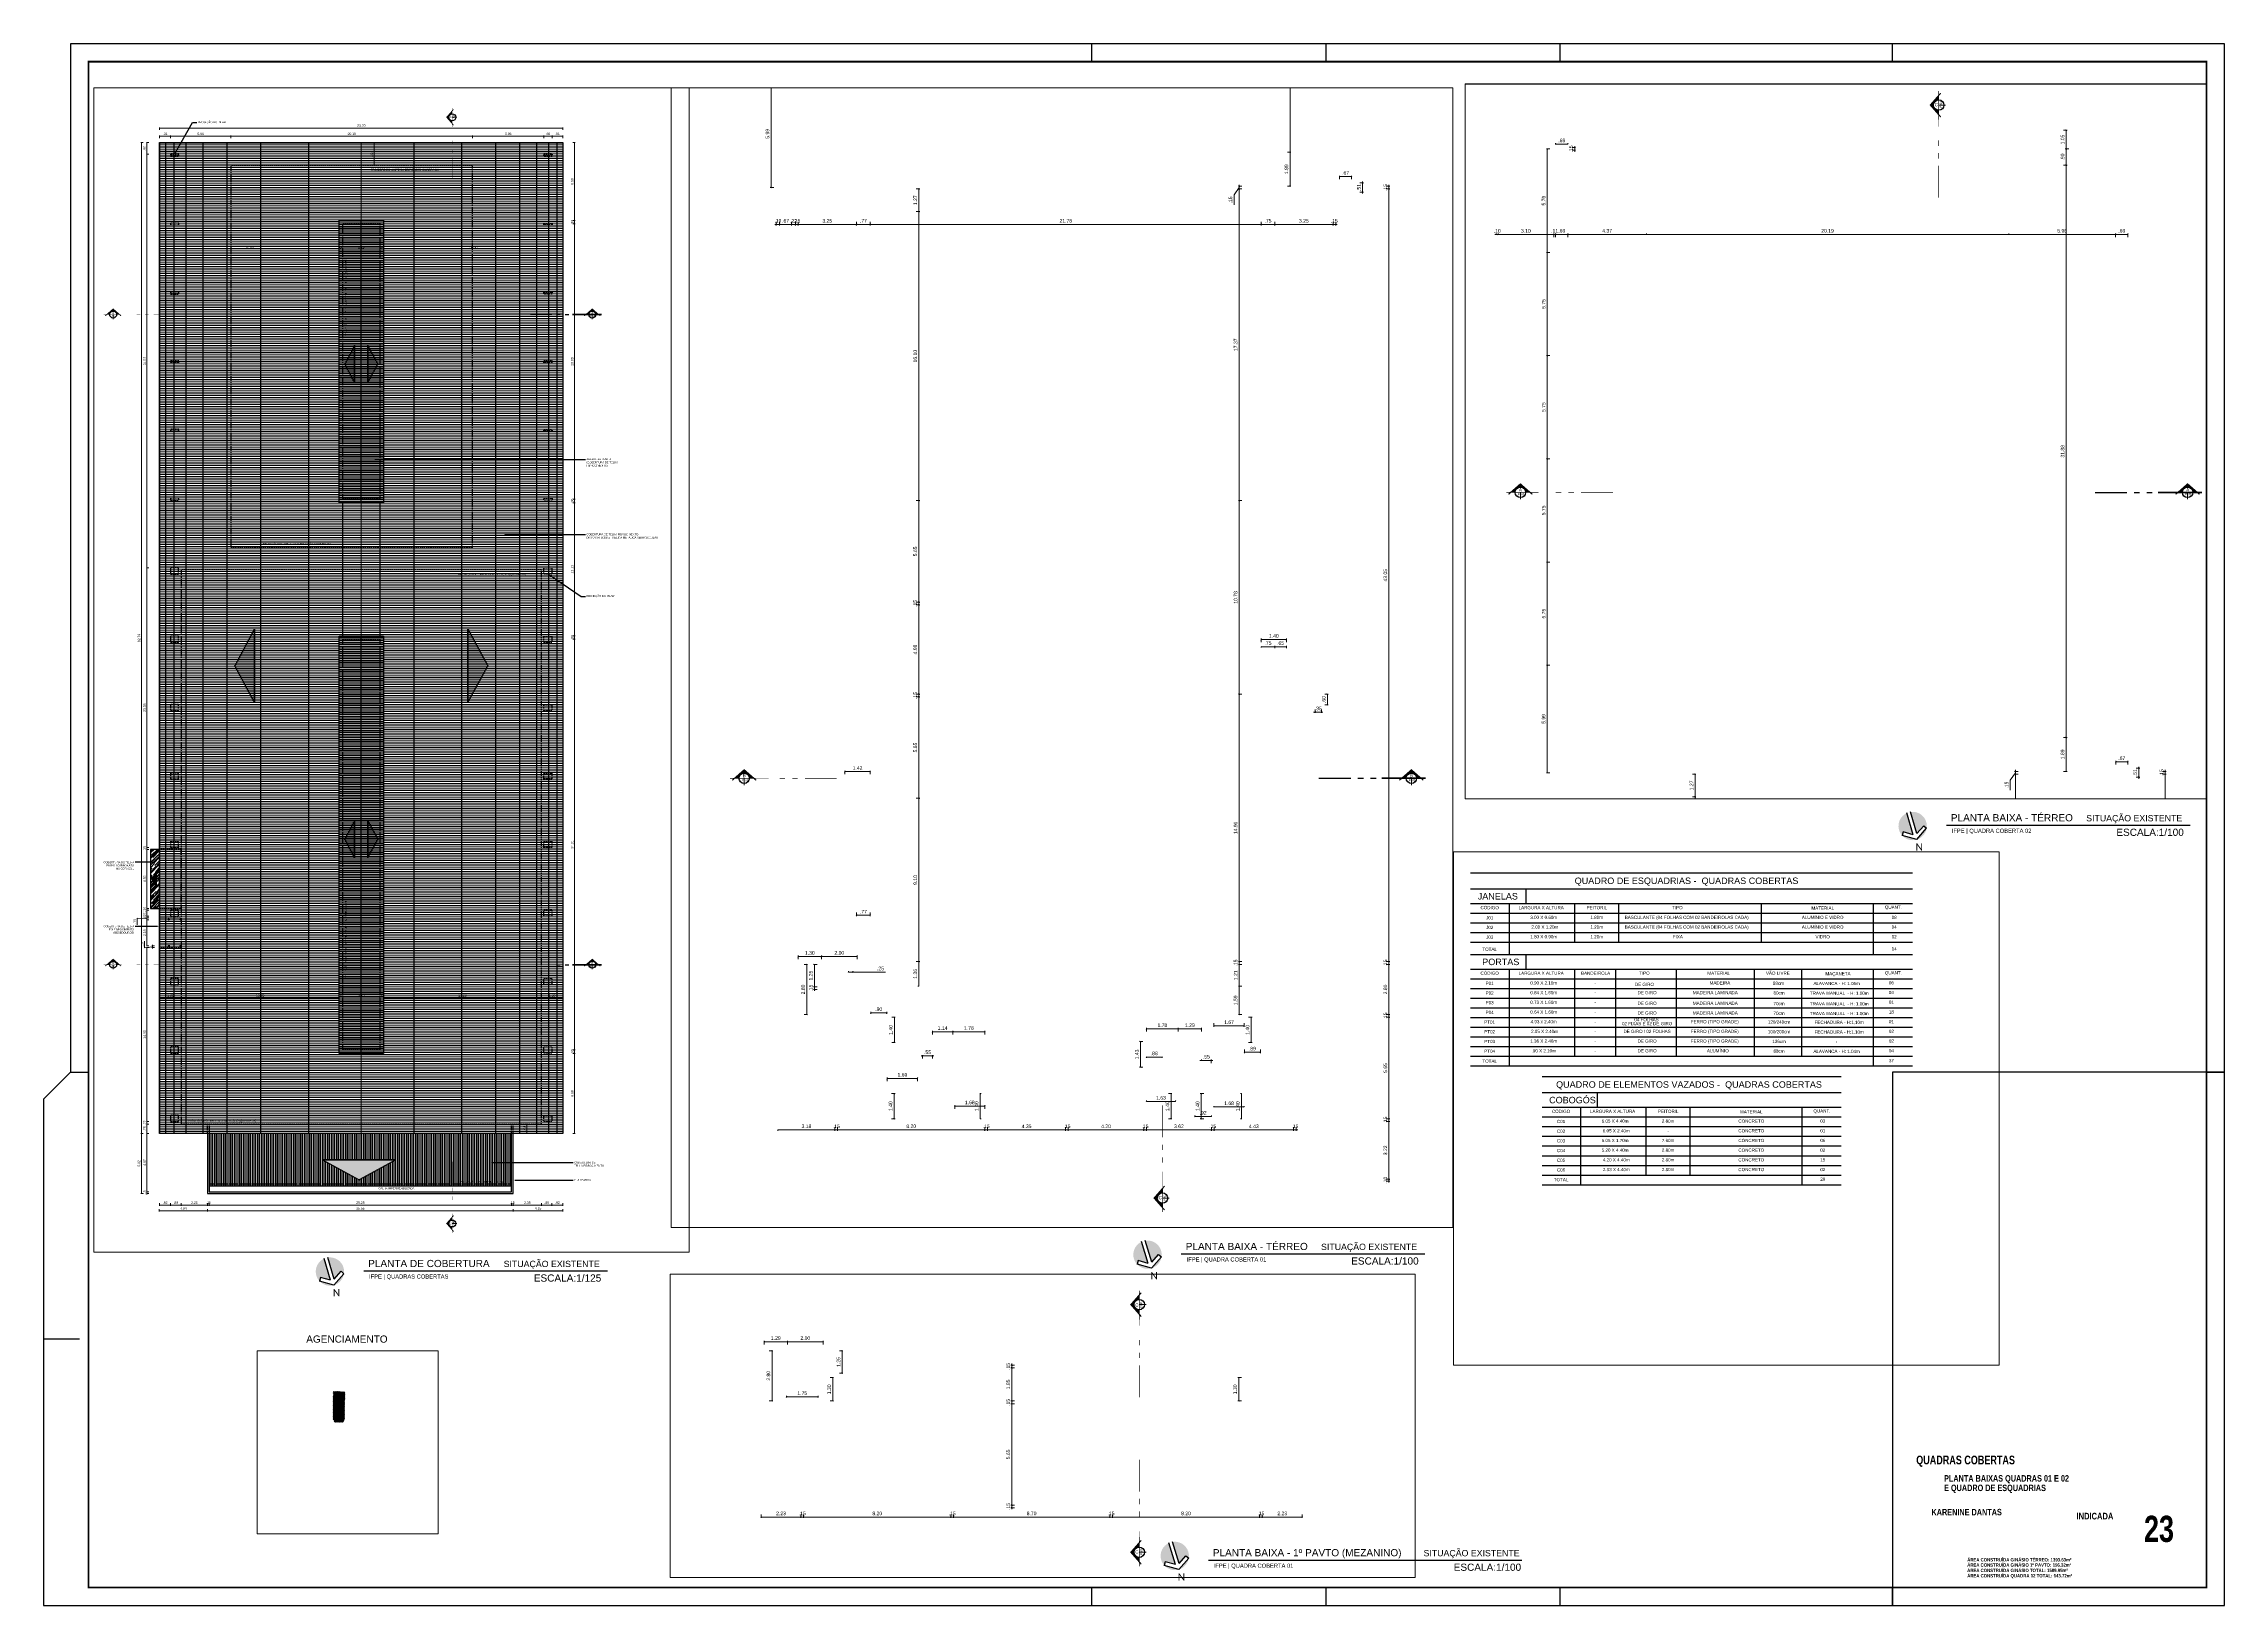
# Paper-space layout '23- COBERTURA E PLANTAS BAIXAS' of a CAD drawing. Header units: metres. Extents: x -235 to 980, y 88 to 958.
# The model-space entities are those that its viewports show. They can reach past a viewport. Long polylines and large blocks are cut down to what shows.
import ezdxf
from ezdxf import colors
from ezdxf.entities.mleader import LeaderData, LeaderLine
from ezdxf.enums import TextEntityAlignment as Align
from ezdxf.math import Vec2, Vec3

# ---------------------------------------------------------------- set-up
doc = ezdxf.new("R2010")
doc.units = ezdxf.units.M
doc.header["$LTSCALE"] = 7
doc.header["$MEASUREMENT"] = 0
doc.header["$PDMODE"] = 2
doc.linetypes.add('DASHED', pattern=[0.75, 0.5, -0.25])
for name, color, linetype, lineweight in [('2prancha', 4, 'Continuous', 18), ('COTAS', 1, 'Continuous', 0), ('HACH', 251, 'Continuous', 5), ('texto', 3, 'Continuous', 25)]:
    doc.layers.add(name, color=color, linetype=linetype, lineweight=lineweight)
for name, color, linetype in [('AR-PRANCHA', 7, 'Continuous'), ('CADEIRANTE', 251, 'Continuous'), ('COTA 1 100', 2, 'Continuous'), ('HACHURA', 251, 'Continuous'), ('HACHURA PISOS', 250, 'Continuous'), ('PENA 0.05', 8, 'Continuous'), ('PENA 0.15', 7, 'Continuous'), ('PENA 0.2', 2, 'Continuous'), ('PENA 01', 1, 'Continuous'), ('PENA 02', 2, 'Continuous'), ('PENA 03', 3, 'Continuous'), ('PENA 04', 4, 'Continuous'), ('projeção', 7, 'DASHED'), ('TXT ESPECIFICAÇÃO', 7, 'Continuous'), ('TXT ESPECIFICAÇÕES', 7, 'Continuous')]:
    doc.layers.add(name, color=color, linetype=linetype)
doc.styles.add('Luana', font='arial.ttf')
doc.styles.get("Standard").update_dxf_attribs({"font": 'arial.ttf'})
doc.styles.add('TÍTULO', font='arialbd.ttf', dxfattribs={"height": 3})
doc.dimstyles.new('arial100', dxfattribs={"dimtxt": 0.2, "dimasz": 0.08, "dimexe": 0.05, "dimexo": 0.2, "dimgap": 0.1, "dimtad": 1, "dimzin": 4, "dimdsep": 46, "dimtxsty": 'Luana', "dimblk": 'ARCHTICK', "dimcen": 0, "dimclrd": 7, "dimclre": 7, "dimclrt": 256, "dimadec": 0, "dimazin": 0, "dimtfac": 1, "dimtix": 1, "dimtmove": 0, "dimatfit": 3, "dimldrblk": 'CLOSEDBLANK', "dimfxl": 0, "dimlwd": 5, "dimlwe": 5, "dimarcsym": 0})
pattern_1 = [(0, (2724.36165, 363.64421), (0, 0.15), [])]
pattern_2 = [(45, (3396.3275, 407.15505), (-0.441942, 0.441942), [])]

# ---------------------------------------------------------------- blocks, each defined once
blk = doc.blocks.new('carimboob')
at = {"layer": 'AR-PRANCHA', "color": 2, "style": 'TÍTULO', "width": 0.737809}
blk.add_text('QUADRAS COBERTAS', height=4.875, dxfattribs=at).set_placement((-161.7, 68.6))
at = {"layer": 'AR-PRANCHA', "color": 7, "style": 'TÍTULO', "width": 0.737809}
blk.add_text('KARENINE DANTAS', height=3.6, dxfattribs=at).set_placement((-153.2, 40.2))
blk = doc.blocks.new('Norte046')
h = blk.add_hatch(color=256)
h.paths.add_polyline_path([(1.24, 4.52), (2.58, 5.36, 0.509715), (-5.9, 0.79), (3.58, 0.79)])
h.paths.add_polyline_path([(2.58, 5.36), (5.95, 0, 0.288178)])
h.paths.add_polyline_path([(5.95, 0), (2.58, -5.36, 0.288178)])
h.paths.add_polyline_path([(3.58, -0.79), (-5.9, -0.79, 0.509715), (2.58, -5.36), (1.24, -4.52)])
for p, q in [((3.58, 0.79), (-5.95, 0.79)), ((1.24, 4.52), (2.58, 5.36)), ((3.58, 0.79), (1.24, 4.52)), ((5.95, 0), (2.58, 5.36)), ((5.95, 0), (2.58, -5.36)), ((3.58, -0.79), (-5.95, -0.79)), ((3.58, -0.79), (1.24, -4.52)), ((1.24, -4.52), (2.58, -5.36)), ((2.58, -5.36), (2.58, -5.36))]:
    blk.add_line(p, q)
blk = doc.blocks.new('A$C14A6524E')
at = {"layer": 'COTA 1 100'}
h = blk.add_hatch(color=256, dxfattribs=at)
h.dxf.hatch_style = 1
h.paths.add_polyline_path([(0, 3.07), (0, -3.07), (1.656, 0)])
for points in [[(0, -3.07), (0, 3.07), (1.656, 0)], [(0, 3.07), (0, -3.07), (1.656, 0)]]:
    blk.add_lwpolyline(points, dxfattribs=at)
blk = doc.blocks.new('_ArchTick')
at = {"color": 0, "linetype": 'ByBlock', "const_width": 0.15}
blk.add_lwpolyline([(-0.5, -0.5), (0.5, 0.5)], dxfattribs=at)
blk = doc.blocks.new('*D30')
at = {"layer": 'COTA 1 100', "color": 7, "lineweight": 5}
for p, q in [((2709.362, 394.125), (2709.362, 394.325)), ((2709.362, 394.275), (2710.267, 394.275)), ((2710.267, 394.125), (2710.267, 394.325))]:
    blk.add_line(p, q, dxfattribs=at)
at = {"layer": 'Defpoints', "color": 0}
for p in [(2710.267, 394.275), (2709.362, 393.744), (2710.267, 392.78)]:
    blk.add_point(p, dxfattribs=at)
at = {"layer": 'COTA 1 100', "color": 7, "lineweight": 5, "xscale": 0.08, "yscale": 0.08, "zscale": 0.08, "rotation": 180}
blk.add_blockref('_ArchTick', (2709.362, 394.275), dxfattribs=at)
at = {"layer": 'COTA 1 100', "color": 7, "lineweight": 5, "xscale": 0.08, "yscale": 0.08, "zscale": 0.08}
blk.add_blockref('_ArchTick', (2710.267, 394.275), dxfattribs=at)
at = {"layer": 'COTA 1 100', "insert": (2709.814, 394.477), "char_height": 0.2, "attachment_point": 5, "style": 'Luana'}
blk.add_mtext('.91', dxfattribs=at)
blk = doc.blocks.new('_ClosedBlank')
at = {"layer": '2prancha', "color": 0, "lineweight": -2}
for p, q in [((-1, 0.17), (0, 0)), ((-1, 0.17), (-1, -0.17)), ((0, 0), (-1, -0.17))]:
    blk.add_line(p, q, dxfattribs=at)
blk = doc.blocks.new('*D31')
at = {"layer": 'COTA 1 100', "color": 7, "lineweight": 5}
for p, q in [((2710.267, 394.125), (2710.267, 394.325)), ((2710.267, 394.275), (2715.322, 394.275)), ((2715.322, 394.125), (2715.322, 394.325))]:
    blk.add_line(p, q, dxfattribs=at)
at = {"layer": 'Defpoints', "color": 0}
for p in [(2715.322, 394.275), (2710.267, 392.78), (2715.322, 391.805)]:
    blk.add_point(p, dxfattribs=at)
at = {"layer": 'COTA 1 100', "color": 7, "lineweight": 5, "xscale": 0.08, "yscale": 0.08, "zscale": 0.08, "rotation": 180}
blk.add_blockref('_ArchTick', (2710.267, 394.275), dxfattribs=at)
at = {"layer": 'COTA 1 100', "color": 7, "lineweight": 5, "xscale": 0.08, "yscale": 0.08, "zscale": 0.08}
blk.add_blockref('_ArchTick', (2715.322, 394.275), dxfattribs=at)
at = {"layer": 'COTA 1 100', "insert": (2712.794, 394.477), "char_height": 0.2, "attachment_point": 5, "style": 'Luana'}
blk.add_mtext('5.06', dxfattribs=at)
blk = doc.blocks.new('*D32')
at = {"layer": 'COTA 1 100', "color": 7, "lineweight": 5}
for p, q in [((2715.322, 394.125), (2715.322, 394.325)), ((2715.322, 394.275), (2735.512, 394.275)), ((2735.512, 394.125), (2735.512, 394.325))]:
    blk.add_line(p, q, dxfattribs=at)
at = {"layer": 'Defpoints', "color": 0}
for p in [(2735.512, 394.275), (2715.322, 391.805), (2735.512, 391.805)]:
    blk.add_point(p, dxfattribs=at)
at = {"layer": 'COTA 1 100', "color": 7, "lineweight": 5, "xscale": 0.08, "yscale": 0.08, "zscale": 0.08, "rotation": 180}
blk.add_blockref('_ArchTick', (2715.322, 394.275), dxfattribs=at)
at = {"layer": 'COTA 1 100', "color": 7, "lineweight": 5, "xscale": 0.08, "yscale": 0.08, "zscale": 0.08}
blk.add_blockref('_ArchTick', (2735.512, 394.275), dxfattribs=at)
at = {"layer": 'COTA 1 100', "insert": (2725.417, 394.477), "char_height": 0.2, "attachment_point": 5, "style": 'Luana'}
blk.add_mtext('20.19', dxfattribs=at)
blk = doc.blocks.new('*D33')
at = {"layer": 'COTA 1 100', "color": 7, "lineweight": 5}
for p, q in [((2735.512, 394.125), (2735.512, 394.325)), ((2735.512, 394.275), (2741.467, 394.275)), ((2741.467, 394.125), (2741.467, 394.325))]:
    blk.add_line(p, q, dxfattribs=at)
at = {"layer": 'Defpoints', "color": 0}
for p in [(2741.467, 394.275), (2741.467, 392.78), (2735.512, 391.805)]:
    blk.add_point(p, dxfattribs=at)
at = {"layer": 'COTA 1 100', "color": 7, "lineweight": 5, "xscale": 0.08, "yscale": 0.08, "zscale": 0.08, "rotation": 180}
blk.add_blockref('_ArchTick', (2735.512, 394.275), dxfattribs=at)
at = {"layer": 'COTA 1 100', "color": 7, "lineweight": 5, "xscale": 0.08, "yscale": 0.08, "zscale": 0.08}
blk.add_blockref('_ArchTick', (2741.467, 394.275), dxfattribs=at)
at = {"layer": 'COTA 1 100', "insert": (2738.489, 394.477), "char_height": 0.2, "attachment_point": 5, "style": 'Luana'}
blk.add_mtext('5.96', dxfattribs=at)
blk = doc.blocks.new('*D34')
at = {"layer": 'COTA 1 100', "color": 7, "lineweight": 5}
for p, q in [((2741.467, 394.125), (2741.467, 394.325)), ((2741.467, 394.275), (2742.157, 394.275)), ((2742.157, 394.125), (2742.157, 394.325))]:
    blk.add_line(p, q, dxfattribs=at)
at = {"layer": 'Defpoints', "color": 0}
for p in [(2742.157, 394.275), (2741.467, 392.78), (2742.157, 392.78)]:
    blk.add_point(p, dxfattribs=at)
at = {"layer": 'COTA 1 100', "color": 7, "lineweight": 5, "xscale": 0.08, "yscale": 0.08, "zscale": 0.08, "rotation": 180}
blk.add_blockref('_ArchTick', (2741.467, 394.275), dxfattribs=at)
at = {"layer": 'COTA 1 100', "color": 7, "lineweight": 5, "xscale": 0.08, "yscale": 0.08, "zscale": 0.08}
blk.add_blockref('_ArchTick', (2742.157, 394.275), dxfattribs=at)
at = {"layer": 'COTA 1 100', "insert": (2741.812, 394.477), "char_height": 0.2, "attachment_point": 5, "style": 'Luana'}
blk.add_mtext('.69', dxfattribs=at)
blk = doc.blocks.new('*D35')
at = {"layer": 'COTA 1 100', "color": 7, "lineweight": 5}
for p, q in [((2742.157, 394.125), (2742.157, 394.325)), ((2742.157, 394.275), (2743.062, 394.275)), ((2743.062, 394.125), (2743.062, 394.325))]:
    blk.add_line(p, q, dxfattribs=at)
at = {"layer": 'Defpoints', "color": 0}
for p in [(2743.062, 394.275), (2743.062, 393.744), (2742.157, 392.78)]:
    blk.add_point(p, dxfattribs=at)
at = {"layer": 'COTA 1 100', "color": 7, "lineweight": 5, "xscale": 0.08, "yscale": 0.08, "zscale": 0.08, "rotation": 180}
blk.add_blockref('_ArchTick', (2742.157, 394.275), dxfattribs=at)
at = {"layer": 'COTA 1 100', "color": 7, "lineweight": 5, "xscale": 0.08, "yscale": 0.08, "zscale": 0.08}
blk.add_blockref('_ArchTick', (2743.062, 394.275), dxfattribs=at)
at = {"layer": 'COTA 1 100', "insert": (2742.609, 394.477), "char_height": 0.2, "attachment_point": 5, "style": 'Luana'}
blk.add_mtext('.91', dxfattribs=at)
blk = doc.blocks.new('*D36')
at = {"layer": 'COTA 1 100', "color": 7, "lineweight": 5}
for p, q in [((2708.452, 393.744), (2708.252, 393.744)), ((2708.302, 393.744), (2708.302, 392.78)), ((2708.452, 392.78), (2708.252, 392.78))]:
    blk.add_line(p, q, dxfattribs=at)
at = {"layer": 'Defpoints', "color": 0}
for p in [(2708.691, 393.744), (2708.302, 392.78), (2709.596, 392.78)]:
    blk.add_point(p, dxfattribs=at)
at = {"layer": 'COTA 1 100', "color": 7, "lineweight": 5, "xscale": 0.08, "yscale": 0.08, "zscale": 0.08}
for p, rotation in [((2708.302, 393.744), 90), ((2708.302, 392.78), 270)]:
    blk.add_blockref('_ArchTick', p, dxfattribs=dict(at, rotation=rotation))
at = {"layer": 'COTA 1 100', "insert": (2708.1, 393.262), "char_height": 0.2, "attachment_point": 5, "rotation": 90, "style": 'Luana'}
blk.add_mtext('.96', dxfattribs=at)
blk = doc.blocks.new('*D37')
at = {"layer": 'COTA 1 100', "color": 7, "lineweight": 5}
for p, q in [((2708.452, 392.78), (2708.252, 392.78)), ((2708.302, 392.78), (2708.302, 358.214)), ((2708.452, 358.214), (2708.252, 358.214))]:
    blk.add_line(p, q, dxfattribs=at)
at = {"layer": 'Defpoints', "color": 0}
for p in [(2709.396, 392.78), (2708.302, 358.214), (2709.941, 358.214)]:
    blk.add_point(p, dxfattribs=at)
at = {"layer": 'COTA 1 100', "color": 7, "lineweight": 5, "xscale": 0.08, "yscale": 0.08, "zscale": 0.08}
for p, rotation in [((2708.302, 392.78), 90), ((2708.302, 358.214), 270)]:
    blk.add_blockref('_ArchTick', p, dxfattribs=dict(at, rotation=rotation))
at = {"layer": 'COTA 1 100', "insert": (2708.1, 375.497), "char_height": 0.2, "attachment_point": 5, "rotation": 90, "style": 'Luana'}
blk.add_mtext('34.57', dxfattribs=at)
blk = doc.blocks.new('*D38')
at = {"layer": 'COTA 1 100', "color": 7, "lineweight": 5}
for p, q in [((2708.452, 358.214), (2708.252, 358.214)), ((2708.302, 358.214), (2708.302, 334.834)), ((2708.452, 334.834), (2708.252, 334.834))]:
    blk.add_line(p, q, dxfattribs=at)
at = {"layer": 'Defpoints', "color": 0}
for p in [(2709.941, 358.214), (2708.302, 334.834), (2710.277, 334.834)]:
    blk.add_point(p, dxfattribs=at)
at = {"layer": 'COTA 1 100', "color": 7, "lineweight": 5, "xscale": 0.08, "yscale": 0.08, "zscale": 0.08}
for p, rotation in [((2708.302, 358.214), 90), ((2708.302, 334.834), 270)]:
    blk.add_blockref('_ArchTick', p, dxfattribs=dict(at, rotation=rotation))
at = {"layer": 'COTA 1 100', "insert": (2708.1, 346.524), "char_height": 0.2, "attachment_point": 5, "rotation": 90, "style": 'Luana'}
blk.add_mtext('23.38', dxfattribs=at)
blk = doc.blocks.new('*D39')
at = {"layer": 'COTA 1 100', "color": 7, "lineweight": 5}
for p, q in [((2708.452, 334.689), (2708.252, 334.689)), ((2708.302, 334.689), (2708.302, 329.759)), ((2708.452, 329.759), (2708.252, 329.759))]:
    blk.add_line(p, q, dxfattribs=at)
at = {"layer": 'Defpoints', "color": 0}
for p in [(2708.691, 334.689), (2708.302, 329.759), (2708.691, 329.759)]:
    blk.add_point(p, dxfattribs=at)
at = {"layer": 'COTA 1 100', "color": 7, "lineweight": 5, "xscale": 0.08, "yscale": 0.08, "zscale": 0.08}
for p, rotation in [((2708.302, 334.689), 90), ((2708.302, 329.759), 270)]:
    blk.add_blockref('_ArchTick', p, dxfattribs=dict(at, rotation=rotation))
at = {"layer": 'COTA 1 100', "insert": (2708.1, 332.224), "char_height": 0.2, "attachment_point": 5, "rotation": 90, "style": 'Luana'}
blk.add_mtext('4.93', dxfattribs=at)
blk = doc.blocks.new('*D40')
at = {"layer": 'COTA 1 100', "color": 7, "lineweight": 5}
for p, q in [((2708.452, 329.759), (2708.252, 329.759)), ((2708.452, 329.614), (2708.252, 329.614)), ((2708.302, 329.759), (2708.302, 329.839)), ((2708.302, 329.759), (2708.302, 329.614)), ((2708.302, 329.614), (2708.302, 329.534))]:
    blk.add_line(p, q, dxfattribs=at)
at = {"layer": 'Defpoints', "color": 0}
for p in [(2708.302, 329.614), (2708.691, 329.759), (2710.277, 329.614)]:
    blk.add_point(p, dxfattribs=at)
at = {"layer": 'COTA 1 100', "color": 7, "lineweight": 5, "xscale": 0.08, "yscale": 0.08, "zscale": 0.08}
for p, rotation in [((2708.302, 329.759), 270), ((2708.302, 329.614), 90)]:
    blk.add_blockref('_ArchTick', p, dxfattribs=dict(at, rotation=rotation))
at = {"layer": 'COTA 1 100', "insert": (2708.1, 329.687), "char_height": 0.2, "attachment_point": 5, "rotation": 90, "style": 'Luana'}
blk.add_mtext('.15', dxfattribs=at)
blk = doc.blocks.new('*D41')
at = {"layer": 'COTA 1 100', "color": 7, "lineweight": 5}
for p, q in [((2708.452, 334.834), (2708.252, 334.834)), ((2708.302, 334.834), (2708.302, 334.914)), ((2708.302, 334.834), (2708.302, 334.689)), ((2708.387, 334.689), (2708.252, 334.689)), ((2708.302, 334.689), (2708.302, 334.609))]:
    blk.add_line(p, q, dxfattribs=at)
at = {"layer": 'Defpoints', "color": 0}
for p in [(2710.277, 334.834), (2708.302, 334.689), (2708.587, 334.689)]:
    blk.add_point(p, dxfattribs=at)
at = {"layer": 'COTA 1 100', "color": 7, "lineweight": 5, "xscale": 0.08, "yscale": 0.08, "zscale": 0.08}
for p, rotation in [((2708.302, 334.834), 270), ((2708.302, 334.689), 90)]:
    blk.add_blockref('_ArchTick', p, dxfattribs=dict(at, rotation=rotation))
at = {"layer": 'COTA 1 100', "insert": (2708.1, 334.762), "char_height": 0.2, "attachment_point": 5, "rotation": 90, "style": 'Luana'}
blk.add_mtext('.15', dxfattribs=at)
blk = doc.blocks.new('*D42')
at = {"layer": 'COTA 1 100', "color": 7, "lineweight": 5}
for p, q in [((2708.452, 329.104), (2708.252, 329.104)), ((2708.452, 328.959), (2708.252, 328.959)), ((2708.302, 329.104), (2708.302, 329.184)), ((2708.302, 329.104), (2708.302, 328.959)), ((2708.302, 328.959), (2708.302, 328.879))]:
    blk.add_line(p, q, dxfattribs=at)
at = {"layer": 'Defpoints', "color": 0}
for p in [(2708.302, 328.959), (2708.872, 328.959), (2709.81, 329.104)]:
    blk.add_point(p, dxfattribs=at)
at = {"layer": 'COTA 1 100', "color": 7, "lineweight": 5, "xscale": 0.08, "yscale": 0.08, "zscale": 0.08}
for p, rotation in [((2708.302, 329.104), 270), ((2708.302, 328.959), 90)]:
    blk.add_blockref('_ArchTick', p, dxfattribs=dict(at, rotation=rotation))
at = {"layer": 'COTA 1 100', "insert": (2708.1, 329.032), "char_height": 0.2, "attachment_point": 5, "rotation": 90, "style": 'Luana'}
blk.add_mtext('.15', dxfattribs=at)
blk = doc.blocks.new('*D43')
at = {"layer": 'COTA 1 100', "color": 7, "lineweight": 5}
for p, q in [((2708.302, 328.884), (2707.469, 328.936)), ((2707.469, 328.936), (2707.469, 328.384)), ((2708.452, 328.959), (2708.252, 328.959)), ((2708.452, 328.809), (2708.252, 328.809)), ((2708.302, 328.959), (2708.302, 329.039)), ((2708.302, 328.959), (2708.302, 328.809)), ((2708.302, 328.959), (2708.302, 328.809)), ((2708.302, 328.809), (2708.302, 328.729))]:
    blk.add_line(p, q, dxfattribs=at)
at = {"layer": 'Defpoints', "color": 0}
for p in [(2708.302, 328.809), (2708.872, 328.959), (2709.655, 328.809)]:
    blk.add_point(p, dxfattribs=at)
at = {"layer": 'COTA 1 100', "color": 7, "lineweight": 5, "xscale": 0.08, "yscale": 0.08, "zscale": 0.08}
for p, rotation in [((2708.302, 328.959), 270), ((2708.302, 328.809), 90)]:
    blk.add_blockref('_ArchTick', p, dxfattribs=dict(at, rotation=rotation))
at = {"layer": 'COTA 1 100', "insert": (2707.267, 328.66), "char_height": 0.2, "attachment_point": 5, "rotation": 90, "style": 'Luana'}
blk.add_mtext('.15', dxfattribs=at)
blk = doc.blocks.new('*D44')
at = {"layer": 'COTA 1 100', "color": 7, "lineweight": 5}
for p, q in [((2708.452, 328.809), (2708.252, 328.809)), ((2708.302, 328.809), (2708.302, 326.629)), ((2708.452, 326.629), (2708.252, 326.629))]:
    blk.add_line(p, q, dxfattribs=at)
at = {"layer": 'Defpoints', "color": 0}
for p in [(2709.655, 328.809), (2708.302, 326.629), (2709.655, 326.629)]:
    blk.add_point(p, dxfattribs=at)
at = {"layer": 'COTA 1 100', "color": 7, "lineweight": 5, "xscale": 0.08, "yscale": 0.08, "zscale": 0.08}
for p, rotation in [((2708.302, 328.809), 90), ((2708.302, 326.629), 270)]:
    blk.add_blockref('_ArchTick', p, dxfattribs=dict(at, rotation=rotation))
at = {"layer": 'COTA 1 100', "insert": (2708.1, 327.719), "char_height": 0.2, "attachment_point": 5, "rotation": 90, "style": 'Luana'}
blk.add_mtext('2.18', dxfattribs=at)
blk = doc.blocks.new('*D45')
at = {"layer": 'COTA 1 100', "color": 7, "lineweight": 5}
for p, q in [((2708.1, 326.454), (2708.1, 327.006)), ((2708.769, 326.629), (2708.769, 326.709)), ((2708.769, 326.554), (2708.1, 326.454)), ((2708.919, 326.629), (2708.719, 326.629)), ((2708.919, 326.479), (2708.719, 326.479)), ((2708.769, 326.629), (2708.769, 326.479)), ((2708.769, 326.629), (2708.769, 326.479)), ((2708.769, 326.479), (2708.769, 326.399))]:
    blk.add_line(p, q, dxfattribs=at)
at = {"layer": 'Defpoints', "color": 0}
for p in [(2708.769, 326.479), (2709.338, 326.479), (2710.122, 326.629)]:
    blk.add_point(p, dxfattribs=at)
at = {"layer": 'COTA 1 100', "color": 7, "lineweight": 5, "xscale": 0.08, "yscale": 0.08, "zscale": 0.08}
for p, rotation in [((2708.769, 326.629), 270), ((2708.769, 326.479), 90)]:
    blk.add_blockref('_ArchTick', p, dxfattribs=dict(at, rotation=rotation))
at = {"layer": 'COTA 1 100', "insert": (2707.898, 326.73), "char_height": 0.2, "attachment_point": 5, "rotation": 90, "style": 'Luana'}
blk.add_mtext('.15', dxfattribs=at)
blk = doc.blocks.new('*D46')
at = {"layer": 'COTA 1 100', "color": 7, "lineweight": 5}
for p, q in [((2708.452, 326.479), (2708.252, 326.479)), ((2708.302, 326.479), (2708.302, 311.954)), ((2708.452, 311.954), (2708.252, 311.954))]:
    blk.add_line(p, q, dxfattribs=at)
at = {"layer": 'Defpoints', "color": 0}
for p in [(2708.872, 326.479), (2708.302, 311.954), (2710.145, 311.954)]:
    blk.add_point(p, dxfattribs=at)
at = {"layer": 'COTA 1 100', "color": 7, "lineweight": 5, "xscale": 0.08, "yscale": 0.08, "zscale": 0.08}
for p, rotation in [((2708.302, 326.479), 90), ((2708.302, 311.954), 270)]:
    blk.add_blockref('_ArchTick', p, dxfattribs=dict(at, rotation=rotation))
at = {"layer": 'COTA 1 100', "insert": (2708.1, 319.217), "char_height": 0.2, "attachment_point": 5, "rotation": 90, "style": 'Luana'}
blk.add_mtext('14.53', dxfattribs=at)
blk = doc.blocks.new('*D47')
at = {"layer": 'COTA 1 100', "color": 7, "lineweight": 5}
for p, q in [((2708.452, 311.954), (2708.252, 311.954)), ((2708.302, 311.954), (2708.302, 312.034)), ((2708.302, 311.954), (2708.302, 311.734)), ((2708.452, 311.734), (2708.252, 311.734)), ((2708.302, 311.734), (2708.302, 311.654))]:
    blk.add_line(p, q, dxfattribs=at)
at = {"layer": 'Defpoints', "color": 0}
for p in [(2710.612, 311.954), (2708.302, 311.734), (2711.162, 311.734)]:
    blk.add_point(p, dxfattribs=at)
at = {"layer": 'COTA 1 100', "color": 7, "lineweight": 5, "xscale": 0.08, "yscale": 0.08, "zscale": 0.08}
for p, rotation in [((2708.302, 311.954), 270), ((2708.302, 311.734), 90)]:
    blk.add_blockref('_ArchTick', p, dxfattribs=dict(at, rotation=rotation))
at = {"layer": 'COTA 1 100', "insert": (2708.102, 311.844), "char_height": 0.2, "attachment_point": 5, "rotation": 90, "style": 'Luana'}
blk.add_mtext('.22', dxfattribs=at)
blk = doc.blocks.new('*D48')
at = {"layer": 'COTA 1 100', "color": 7, "lineweight": 5}
for p, q in [((2708.452, 311.734), (2708.252, 311.734)), ((2708.302, 311.734), (2708.302, 310.951)), ((2708.452, 310.951), (2708.252, 310.951))]:
    blk.add_line(p, q, dxfattribs=at)
at = {"layer": 'Defpoints', "color": 0}
for p in [(2711.162, 311.734), (2708.302, 310.951), (2709.362, 310.951)]:
    blk.add_point(p, dxfattribs=at)
at = {"layer": 'COTA 1 100', "color": 7, "lineweight": 5, "xscale": 0.08, "yscale": 0.08, "zscale": 0.08}
for p, rotation in [((2708.302, 311.734), 90), ((2708.302, 310.951), 270)]:
    blk.add_blockref('_ArchTick', p, dxfattribs=dict(at, rotation=rotation))
at = {"layer": 'COTA 1 100', "insert": (2708.1, 311.342), "char_height": 0.2, "attachment_point": 5, "rotation": 90, "style": 'Luana'}
blk.add_mtext('.78', dxfattribs=at)
blk = doc.blocks.new('*D49')
at = {"layer": 'COTA 1 100', "color": 7, "lineweight": 5}
for p, q in [((2708.452, 310.951), (2708.252, 310.951)), ((2708.302, 310.951), (2708.302, 306.084)), ((2708.452, 306.084), (2708.252, 306.084))]:
    blk.add_line(p, q, dxfattribs=at)
at = {"layer": 'Defpoints', "color": 0}
for p in [(2709.362, 310.951), (2708.302, 306.084), (2713.512, 306.084)]:
    blk.add_point(p, dxfattribs=at)
at = {"layer": 'COTA 1 100', "color": 7, "lineweight": 5, "xscale": 0.08, "yscale": 0.08, "zscale": 0.08}
for p, rotation in [((2708.302, 310.951), 90), ((2708.302, 306.084), 270)]:
    blk.add_blockref('_ArchTick', p, dxfattribs=dict(at, rotation=rotation))
at = {"layer": 'COTA 1 100', "insert": (2708.1, 308.517), "char_height": 0.2, "attachment_point": 5, "rotation": 90, "style": 'Luana'}
blk.add_mtext('4.87', dxfattribs=at)
blk = doc.blocks.new('*D50')
at = {"layer": 'COTA 1 100', "color": 7, "lineweight": 5}
for p, q in [((2708.452, 306.084), (2708.252, 306.084)), ((2708.452, 305.934), (2708.252, 305.934)), ((2708.302, 306.084), (2708.302, 306.164)), ((2708.302, 306.084), (2708.302, 305.934)), ((2708.302, 305.934), (2708.302, 305.854))]:
    blk.add_line(p, q, dxfattribs=at)
at = {"layer": 'Defpoints', "color": 0}
for p in [(2708.302, 305.934), (2713.362, 305.934), (2713.512, 306.084)]:
    blk.add_point(p, dxfattribs=at)
at = {"layer": 'COTA 1 100', "color": 7, "lineweight": 5, "xscale": 0.08, "yscale": 0.08, "zscale": 0.08}
for p, rotation in [((2708.302, 306.084), 270), ((2708.302, 305.934), 90)]:
    blk.add_blockref('_ArchTick', p, dxfattribs=dict(at, rotation=rotation))
at = {"layer": 'COTA 1 100', "insert": (2708.1, 306.009), "char_height": 0.2, "attachment_point": 5, "rotation": 90, "style": 'Luana'}
blk.add_mtext('.15', dxfattribs=at)
blk = doc.blocks.new('*D51')
at = {"layer": 'COTA 1 100', "color": 7, "lineweight": 5}
for p, q in [((2707.987, 393.744), (2707.787, 393.744)), ((2707.837, 393.744), (2707.837, 310.951)), ((2707.987, 310.951), (2707.787, 310.951))]:
    blk.add_line(p, q, dxfattribs=at)
at = {"layer": 'Defpoints', "color": 0}
for p in [(2709.362, 393.744), (2707.837, 310.951), (2709.362, 310.951)]:
    blk.add_point(p, dxfattribs=at)
at = {"layer": 'COTA 1 100', "color": 7, "lineweight": 5, "xscale": 0.08, "yscale": 0.08, "zscale": 0.08}
for p, rotation in [((2707.837, 393.744), 90), ((2707.837, 310.951), 270)]:
    blk.add_blockref('_ArchTick', p, dxfattribs=dict(at, rotation=rotation))
at = {"layer": 'COTA 1 100', "insert": (2707.635, 352.347), "char_height": 0.2, "attachment_point": 5, "rotation": 90, "style": 'Luana'}
blk.add_mtext('82.79', dxfattribs=at)
blk = doc.blocks.new('*D52')
at = {"layer": 'COTA 1 100', "color": 7, "lineweight": 5}
for p, q in [((2707.987, 310.951), (2707.787, 310.951)), ((2707.837, 310.951), (2707.837, 305.934)), ((2707.987, 305.934), (2707.787, 305.934))]:
    blk.add_line(p, q, dxfattribs=at)
at = {"layer": 'Defpoints', "color": 0}
for p in [(2709.362, 310.951), (2707.837, 305.934), (2713.362, 305.934)]:
    blk.add_point(p, dxfattribs=at)
at = {"layer": 'COTA 1 100', "color": 7, "lineweight": 5, "xscale": 0.08, "yscale": 0.08, "zscale": 0.08}
for p, rotation in [((2707.837, 310.951), 90), ((2707.837, 305.934), 270)]:
    blk.add_blockref('_ArchTick', p, dxfattribs=dict(at, rotation=rotation))
at = {"layer": 'COTA 1 100', "insert": (2707.635, 308.442), "char_height": 0.2, "attachment_point": 5, "rotation": 90, "style": 'Luana'}
blk.add_mtext('5.02', dxfattribs=at)
blk = doc.blocks.new('*D53')
at = {"layer": 'COTA 1 100', "color": 7, "lineweight": 5}
for p, q in [((2709.362, 305.114), (2709.362, 304.914)), ((2710.277, 305.114), (2710.277, 304.914)), ((2709.362, 304.964), (2710.277, 304.964))]:
    blk.add_line(p, q, dxfattribs=at)
at = {"layer": 'Defpoints', "color": 0}
for p in [(2710.277, 312.209), (2709.362, 310.951), (2710.277, 304.964)]:
    blk.add_point(p, dxfattribs=at)
at = {"layer": 'COTA 1 100', "color": 7, "lineweight": 5, "xscale": 0.08, "yscale": 0.08, "zscale": 0.08, "rotation": 180}
blk.add_blockref('_ArchTick', (2709.362, 304.964), dxfattribs=at)
at = {"layer": 'COTA 1 100', "color": 7, "lineweight": 5, "xscale": 0.08, "yscale": 0.08, "zscale": 0.08}
blk.add_blockref('_ArchTick', (2710.277, 304.964), dxfattribs=at)
at = {"layer": 'COTA 1 100', "insert": (2709.819, 305.166), "char_height": 0.2, "attachment_point": 5, "style": 'Luana'}
blk.add_mtext('.92', dxfattribs=at)
blk = doc.blocks.new('*D54')
at = {"layer": 'COTA 1 100', "color": 7, "lineweight": 5}
for p, q in [((2710.277, 305.114), (2710.277, 304.914)), ((2711.162, 305.114), (2711.162, 304.914)), ((2710.277, 304.964), (2711.162, 304.964))]:
    blk.add_line(p, q, dxfattribs=at)
at = {"layer": 'Defpoints', "color": 0}
for p in [(2710.277, 312.209), (2711.162, 311.734), (2711.162, 304.964)]:
    blk.add_point(p, dxfattribs=at)
at = {"layer": 'COTA 1 100', "color": 7, "lineweight": 5, "xscale": 0.08, "yscale": 0.08, "zscale": 0.08, "rotation": 180}
blk.add_blockref('_ArchTick', (2710.277, 304.964), dxfattribs=at)
at = {"layer": 'COTA 1 100', "color": 7, "lineweight": 5, "xscale": 0.08, "yscale": 0.08, "zscale": 0.08}
blk.add_blockref('_ArchTick', (2711.162, 304.964), dxfattribs=at)
at = {"layer": 'COTA 1 100', "insert": (2710.719, 305.166), "char_height": 0.2, "attachment_point": 5, "style": 'Luana'}
blk.add_mtext('.89', dxfattribs=at)
blk = doc.blocks.new('*D55')
at = {"layer": 'COTA 1 100', "color": 7, "lineweight": 5}
for p, q in [((2711.162, 305.114), (2711.162, 304.914)), ((2713.362, 305.114), (2713.362, 304.914)), ((2711.162, 304.964), (2713.362, 304.964))]:
    blk.add_line(p, q, dxfattribs=at)
at = {"layer": 'Defpoints', "color": 0}
for p in [(2711.162, 311.734), (2713.362, 305.934), (2713.362, 304.964)]:
    blk.add_point(p, dxfattribs=at)
at = {"layer": 'COTA 1 100', "color": 7, "lineweight": 5, "xscale": 0.08, "yscale": 0.08, "zscale": 0.08, "rotation": 180}
blk.add_blockref('_ArchTick', (2711.162, 304.964), dxfattribs=at)
at = {"layer": 'COTA 1 100', "color": 7, "lineweight": 5, "xscale": 0.08, "yscale": 0.08, "zscale": 0.08}
blk.add_blockref('_ArchTick', (2713.362, 304.964), dxfattribs=at)
at = {"layer": 'COTA 1 100', "insert": (2712.262, 305.166), "char_height": 0.2, "attachment_point": 5, "style": 'Luana'}
blk.add_mtext('2.20', dxfattribs=at)
blk = doc.blocks.new('*D56')
at = {"layer": 'COTA 1 100', "color": 7, "lineweight": 5}
for p, q in [((2713.362, 305.114), (2713.362, 304.914)), ((2713.512, 305.114), (2713.512, 304.914)), ((2713.362, 304.964), (2713.282, 304.964)), ((2713.362, 304.964), (2713.512, 304.964)), ((2713.512, 304.964), (2713.592, 304.964))]:
    blk.add_line(p, q, dxfattribs=at)
at = {"layer": 'Defpoints', "color": 0}
for p in [(2713.362, 305.934), (2713.512, 306.084), (2713.512, 304.964)]:
    blk.add_point(p, dxfattribs=at)
at = {"layer": 'COTA 1 100', "color": 7, "lineweight": 5, "xscale": 0.08, "yscale": 0.08, "zscale": 0.08}
blk.add_blockref('_ArchTick', (2713.362, 304.964), dxfattribs=at)
at = {"layer": 'COTA 1 100', "color": 7, "lineweight": 5, "xscale": 0.08, "yscale": 0.08, "zscale": 0.08, "rotation": 180}
blk.add_blockref('_ArchTick', (2713.512, 304.964), dxfattribs=at)
at = {"layer": 'COTA 1 100', "insert": (2713.437, 305.166), "char_height": 0.2, "attachment_point": 5, "style": 'Luana'}
blk.add_mtext('.15', dxfattribs=at)
blk = doc.blocks.new('*D57')
at = {"layer": 'COTA 1 100', "color": 7, "lineweight": 5}
for p, q in [((2713.512, 305.114), (2713.512, 304.914)), ((2738.762, 305.114), (2738.762, 304.914)), ((2713.512, 304.964), (2738.762, 304.964))]:
    blk.add_line(p, q, dxfattribs=at)
at = {"layer": 'Defpoints', "color": 0}
for p in [(2713.512, 306.084), (2738.762, 306.084), (2738.762, 304.964)]:
    blk.add_point(p, dxfattribs=at)
at = {"layer": 'COTA 1 100', "color": 7, "lineweight": 5, "xscale": 0.08, "yscale": 0.08, "zscale": 0.08, "rotation": 180}
blk.add_blockref('_ArchTick', (2713.512, 304.964), dxfattribs=at)
at = {"layer": 'COTA 1 100', "color": 7, "lineweight": 5, "xscale": 0.08, "yscale": 0.08, "zscale": 0.08}
blk.add_blockref('_ArchTick', (2738.762, 304.964), dxfattribs=at)
at = {"layer": 'COTA 1 100', "insert": (2726.137, 305.166), "char_height": 0.2, "attachment_point": 5, "style": 'Luana'}
blk.add_mtext('25.25', dxfattribs=at)
blk = doc.blocks.new('*D58')
at = {"layer": 'COTA 1 100', "color": 7, "lineweight": 5}
for p, q in [((2738.762, 305.114), (2738.762, 304.914)), ((2738.912, 305.114), (2738.912, 304.914)), ((2738.762, 304.964), (2738.682, 304.964)), ((2738.762, 304.964), (2738.912, 304.964)), ((2738.912, 304.964), (2738.992, 304.964))]:
    blk.add_line(p, q, dxfattribs=at)
at = {"layer": 'Defpoints', "color": 0}
for p in [(2738.762, 306.084), (2738.912, 305.934), (2738.912, 304.964)]:
    blk.add_point(p, dxfattribs=at)
at = {"layer": 'COTA 1 100', "color": 7, "lineweight": 5, "xscale": 0.08, "yscale": 0.08, "zscale": 0.08}
blk.add_blockref('_ArchTick', (2738.762, 304.964), dxfattribs=at)
at = {"layer": 'COTA 1 100', "color": 7, "lineweight": 5, "xscale": 0.08, "yscale": 0.08, "zscale": 0.08, "rotation": 180}
blk.add_blockref('_ArchTick', (2738.912, 304.964), dxfattribs=at)
at = {"layer": 'COTA 1 100', "insert": (2738.837, 305.166), "char_height": 0.2, "attachment_point": 5, "style": 'Luana'}
blk.add_mtext('.15', dxfattribs=at)
blk = doc.blocks.new('*D59')
at = {"layer": 'COTA 1 100', "color": 7, "lineweight": 5}
for p, q in [((2738.912, 305.114), (2738.912, 304.914)), ((2741.262, 305.114), (2741.262, 304.914)), ((2738.912, 304.964), (2741.262, 304.964))]:
    blk.add_line(p, q, dxfattribs=at)
at = {"layer": 'Defpoints', "color": 0}
for p in [(2741.262, 311.734), (2738.912, 305.934), (2741.262, 304.964)]:
    blk.add_point(p, dxfattribs=at)
at = {"layer": 'COTA 1 100', "color": 7, "lineweight": 5, "xscale": 0.08, "yscale": 0.08, "zscale": 0.08, "rotation": 180}
blk.add_blockref('_ArchTick', (2738.912, 304.964), dxfattribs=at)
at = {"layer": 'COTA 1 100', "color": 7, "lineweight": 5, "xscale": 0.08, "yscale": 0.08, "zscale": 0.08}
blk.add_blockref('_ArchTick', (2741.262, 304.964), dxfattribs=at)
at = {"layer": 'COTA 1 100', "insert": (2740.087, 305.166), "char_height": 0.2, "attachment_point": 5, "style": 'Luana'}
blk.add_mtext('2.35', dxfattribs=at)
blk = doc.blocks.new('*D60')
at = {"layer": 'COTA 1 100', "color": 7, "lineweight": 5}
for p, q in [((2742.147, 305.114), (2742.147, 304.914)), ((2743.062, 305.114), (2743.062, 304.914)), ((2742.147, 304.964), (2743.062, 304.964))]:
    blk.add_line(p, q, dxfattribs=at)
at = {"layer": 'Defpoints', "color": 0}
for p in [(2742.147, 311.954), (2743.062, 310.951), (2743.062, 304.964)]:
    blk.add_point(p, dxfattribs=at)
at = {"layer": 'COTA 1 100', "color": 7, "lineweight": 5, "xscale": 0.08, "yscale": 0.08, "zscale": 0.08, "rotation": 180}
blk.add_blockref('_ArchTick', (2742.147, 304.964), dxfattribs=at)
at = {"layer": 'COTA 1 100', "color": 7, "lineweight": 5, "xscale": 0.08, "yscale": 0.08, "zscale": 0.08}
blk.add_blockref('_ArchTick', (2743.062, 304.964), dxfattribs=at)
at = {"layer": 'COTA 1 100', "insert": (2742.604, 305.166), "char_height": 0.2, "attachment_point": 5, "style": 'Luana'}
blk.add_mtext('.92', dxfattribs=at)
blk = doc.blocks.new('*D61')
at = {"layer": 'COTA 1 100', "color": 7, "lineweight": 5}
for p, q in [((2741.262, 305.114), (2741.262, 304.914)), ((2742.147, 305.114), (2742.147, 304.914)), ((2742.147, 304.964), (2741.262, 304.964))]:
    blk.add_line(p, q, dxfattribs=at)
at = {"layer": 'Defpoints', "color": 0}
for p in [(2741.262, 311.534), (2742.147, 311.754), (2741.262, 304.964)]:
    blk.add_point(p, dxfattribs=at)
at = {"layer": 'COTA 1 100', "color": 7, "lineweight": 5, "xscale": 0.08, "yscale": 0.08, "zscale": 0.08, "rotation": 180}
blk.add_blockref('_ArchTick', (2741.262, 304.964), dxfattribs=at)
at = {"layer": 'COTA 1 100', "color": 7, "lineweight": 5, "xscale": 0.08, "yscale": 0.08, "zscale": 0.08}
blk.add_blockref('_ArchTick', (2742.147, 304.964), dxfattribs=at)
at = {"layer": 'COTA 1 100', "insert": (2741.704, 305.166), "char_height": 0.2, "attachment_point": 5, "style": 'Luana'}
blk.add_mtext('.89', dxfattribs=at)
blk = doc.blocks.new('*D62')
at = {"layer": 'COTA 1 100', "color": 7, "lineweight": 5}
for p, q in [((2709.362, 394.809), (2709.362, 395.009)), ((2743.062, 394.959), (2709.362, 394.959)), ((2743.062, 394.809), (2743.062, 395.009))]:
    blk.add_line(p, q, dxfattribs=at)
at = {"layer": 'Defpoints', "color": 0}
for p in [(2709.362, 394.959), (2709.362, 393.744), (2743.062, 393.744)]:
    blk.add_point(p, dxfattribs=at)
at = {"layer": 'COTA 1 100', "color": 7, "lineweight": 5, "xscale": 0.08, "yscale": 0.08, "zscale": 0.08, "rotation": 180}
blk.add_blockref('_ArchTick', (2709.362, 394.959), dxfattribs=at)
at = {"layer": 'COTA 1 100', "color": 7, "lineweight": 5, "xscale": 0.08, "yscale": 0.08, "zscale": 0.08}
blk.add_blockref('_ArchTick', (2743.062, 394.959), dxfattribs=at)
at = {"layer": 'COTA 1 100', "insert": (2726.212, 395.162), "char_height": 0.2, "attachment_point": 5, "style": 'Luana'}
blk.add_mtext('33.70', dxfattribs=at)
blk = doc.blocks.new('*D63')
at = {"layer": 'COTA 1 100', "color": 7, "lineweight": 5}
for p, q in [((2738.912, 304.633), (2738.912, 304.433)), ((2743.062, 304.483), (2738.912, 304.483)), ((2743.062, 304.633), (2743.062, 304.433))]:
    blk.add_line(p, q, dxfattribs=at)
at = {"layer": 'Defpoints', "color": 0}
for p in [(2738.912, 310.951), (2743.062, 310.951), (2738.912, 304.483)]:
    blk.add_point(p, dxfattribs=at)
at = {"layer": 'COTA 1 100', "color": 7, "lineweight": 5, "xscale": 0.08, "yscale": 0.08, "zscale": 0.08, "rotation": 180}
blk.add_blockref('_ArchTick', (2738.912, 304.483), dxfattribs=at)
at = {"layer": 'COTA 1 100', "color": 7, "lineweight": 5, "xscale": 0.08, "yscale": 0.08, "zscale": 0.08}
blk.add_blockref('_ArchTick', (2743.062, 304.483), dxfattribs=at)
at = {"layer": 'COTA 1 100', "insert": (2740.987, 304.685), "char_height": 0.2, "attachment_point": 5, "style": 'Luana'}
blk.add_mtext('4.15', dxfattribs=at)
blk = doc.blocks.new('*D64')
at = {"layer": 'COTA 1 100', "color": 7, "lineweight": 5}
for p, q in [((2713.362, 304.633), (2713.362, 304.433)), ((2738.912, 304.483), (2713.362, 304.483)), ((2738.912, 304.633), (2738.912, 304.433))]:
    blk.add_line(p, q, dxfattribs=at)
at = {"layer": 'Defpoints', "color": 0}
for p in [(2738.912, 310.951), (2713.362, 305.934), (2713.362, 304.483)]:
    blk.add_point(p, dxfattribs=at)
at = {"layer": 'COTA 1 100', "color": 7, "lineweight": 5, "xscale": 0.08, "yscale": 0.08, "zscale": 0.08, "rotation": 180}
blk.add_blockref('_ArchTick', (2713.362, 304.483), dxfattribs=at)
at = {"layer": 'COTA 1 100', "color": 7, "lineweight": 5, "xscale": 0.08, "yscale": 0.08, "zscale": 0.08}
blk.add_blockref('_ArchTick', (2738.912, 304.483), dxfattribs=at)
at = {"layer": 'COTA 1 100', "insert": (2726.137, 304.685), "char_height": 0.2, "attachment_point": 5, "style": 'Luana'}
blk.add_mtext('25.55', dxfattribs=at)
blk = doc.blocks.new('*D65')
at = {"layer": 'COTA 1 100', "color": 7, "lineweight": 5}
for p, q in [((2709.322, 304.633), (2709.322, 304.433)), ((2713.362, 304.483), (2709.322, 304.483)), ((2713.362, 304.633), (2713.362, 304.433))]:
    blk.add_line(p, q, dxfattribs=at)
at = {"layer": 'Defpoints', "color": 0}
for p in [(2713.362, 305.934), (2709.322, 304.924), (2709.322, 304.483)]:
    blk.add_point(p, dxfattribs=at)
at = {"layer": 'COTA 1 100', "color": 7, "lineweight": 5, "xscale": 0.08, "yscale": 0.08, "zscale": 0.08, "rotation": 180}
blk.add_blockref('_ArchTick', (2709.322, 304.483), dxfattribs=at)
at = {"layer": 'COTA 1 100', "color": 7, "lineweight": 5, "xscale": 0.08, "yscale": 0.08, "zscale": 0.08}
blk.add_blockref('_ArchTick', (2713.362, 304.483), dxfattribs=at)
at = {"layer": 'COTA 1 100', "insert": (2711.342, 304.685), "char_height": 0.2, "attachment_point": 5, "style": 'Luana'}
blk.add_mtext('4.04', dxfattribs=at)
blk = doc.blocks.new('*D66')
at = {"layer": 'COTA 1 100', "color": 7, "lineweight": 5}
for p, q in [((2743.887, 393.744), (2744.087, 393.744)), ((2744.037, 393.744), (2744.037, 387.244)), ((2743.887, 387.244), (2744.087, 387.244))]:
    blk.add_line(p, q, dxfattribs=at)
at = {"layer": 'Defpoints', "color": 0}
for p in [(2743.062, 393.744), (2728.062, 387.244), (2744.037, 387.244)]:
    blk.add_point(p, dxfattribs=at)
at = {"layer": 'COTA 1 100', "color": 7, "lineweight": 5, "xscale": 0.08, "yscale": 0.08, "zscale": 0.08}
for p, rotation in [((2744.037, 393.744), 90), ((2744.037, 387.244), 270)]:
    blk.add_blockref('_ArchTick', p, dxfattribs=dict(at, rotation=rotation))
at = {"layer": 'COTA 1 100', "insert": (2743.835, 390.494), "char_height": 0.2, "attachment_point": 5, "rotation": 90, "style": 'Luana'}
blk.add_mtext('6.50', dxfattribs=at)
blk = doc.blocks.new('*D67')
at = {"layer": 'COTA 1 100', "color": 7, "lineweight": 5}
for p, q in [((2743.887, 387.244), (2744.087, 387.244)), ((2743.887, 386.944), (2744.087, 386.944)), ((2744.037, 387.244), (2744.037, 387.324)), ((2744.037, 387.244), (2744.037, 386.944)), ((2744.037, 386.944), (2744.037, 386.864))]:
    blk.add_line(p, q, dxfattribs=at)
at = {"layer": 'Defpoints', "color": 0}
for p in [(2727.762, 386.944), (2728.062, 387.244), (2744.037, 386.944)]:
    blk.add_point(p, dxfattribs=at)
at = {"layer": 'COTA 1 100', "color": 7, "lineweight": 5, "xscale": 0.08, "yscale": 0.08, "zscale": 0.08}
for p, rotation in [((2744.037, 387.244), 270), ((2744.037, 386.944), 90)]:
    blk.add_blockref('_ArchTick', p, dxfattribs=dict(at, rotation=rotation))
at = {"layer": 'COTA 1 100', "insert": (2743.835, 387.094), "char_height": 0.2, "attachment_point": 5, "rotation": 90, "style": 'Luana'}
blk.add_mtext('.30', dxfattribs=at)
blk = doc.blocks.new('*D68')
at = {"layer": 'COTA 1 100', "color": 7, "lineweight": 5}
for p, q in [((2743.887, 386.944), (2744.087, 386.944)), ((2744.037, 386.944), (2744.037, 363.944)), ((2743.887, 363.944), (2744.087, 363.944))]:
    blk.add_line(p, q, dxfattribs=at)
at = {"layer": 'Defpoints', "color": 0}
for p in [(2727.762, 386.944), (2727.762, 363.944), (2744.037, 363.944)]:
    blk.add_point(p, dxfattribs=at)
at = {"layer": 'COTA 1 100', "color": 7, "lineweight": 5, "xscale": 0.08, "yscale": 0.08, "zscale": 0.08}
for p, rotation in [((2744.037, 386.944), 90), ((2744.037, 363.944), 270)]:
    blk.add_blockref('_ArchTick', p, dxfattribs=dict(at, rotation=rotation))
at = {"layer": 'COTA 1 100', "insert": (2743.835, 375.444), "char_height": 0.2, "attachment_point": 5, "rotation": 90, "style": 'Luana'}
blk.add_mtext('23.00', dxfattribs=at)
blk = doc.blocks.new('*D69')
at = {"layer": 'COTA 1 100', "color": 7, "lineweight": 5}
for p, q in [((2743.887, 363.944), (2744.087, 363.944)), ((2744.037, 363.944), (2744.037, 364.024)), ((2744.037, 363.944), (2744.037, 363.644)), ((2743.887, 363.644), (2744.087, 363.644)), ((2744.037, 363.644), (2744.037, 363.564))]:
    blk.add_line(p, q, dxfattribs=at)
at = {"layer": 'Defpoints', "color": 0}
for p in [(2727.762, 363.944), (2728.062, 363.644), (2744.037, 363.644)]:
    blk.add_point(p, dxfattribs=at)
at = {"layer": 'COTA 1 100', "color": 7, "lineweight": 5, "xscale": 0.08, "yscale": 0.08, "zscale": 0.08}
for p, rotation in [((2744.037, 363.944), 270), ((2744.037, 363.644), 90)]:
    blk.add_blockref('_ArchTick', p, dxfattribs=dict(at, rotation=rotation))
at = {"layer": 'COTA 1 100', "insert": (2743.835, 363.794), "char_height": 0.2, "attachment_point": 5, "rotation": 90, "style": 'Luana'}
blk.add_mtext('.30', dxfattribs=at)
blk = doc.blocks.new('*D70')
at = {"layer": 'COTA 1 100', "color": 7, "lineweight": 5}
for p, q in [((2743.887, 363.644), (2744.087, 363.644)), ((2744.037, 363.644), (2744.037, 352.539)), ((2743.887, 352.539), (2744.087, 352.539))]:
    blk.add_line(p, q, dxfattribs=at)
at = {"layer": 'Defpoints', "color": 0}
for p in [(2728.062, 363.644), (2728.062, 352.539), (2744.037, 352.539)]:
    blk.add_point(p, dxfattribs=at)
at = {"layer": 'COTA 1 100', "color": 7, "lineweight": 5, "xscale": 0.08, "yscale": 0.08, "zscale": 0.08}
for p, rotation in [((2744.037, 363.644), 90), ((2744.037, 352.539), 270)]:
    blk.add_blockref('_ArchTick', p, dxfattribs=dict(at, rotation=rotation))
at = {"layer": 'COTA 1 100', "insert": (2743.836, 358.092), "char_height": 0.2, "attachment_point": 5, "rotation": 90, "style": 'Luana'}
blk.add_mtext('11.11', dxfattribs=at)
blk = doc.blocks.new('*D71')
at = {"layer": 'COTA 1 100', "color": 7, "lineweight": 5}
for p, q in [((2743.887, 352.539), (2744.087, 352.539)), ((2744.037, 352.539), (2744.037, 352.619)), ((2744.037, 352.539), (2744.037, 352.239)), ((2743.887, 352.239), (2744.087, 352.239)), ((2744.037, 352.239), (2744.037, 352.159))]:
    blk.add_line(p, q, dxfattribs=at)
at = {"layer": 'Defpoints', "color": 0}
for p in [(2728.062, 352.539), (2727.762, 352.239), (2744.037, 352.239)]:
    blk.add_point(p, dxfattribs=at)
at = {"layer": 'COTA 1 100', "color": 7, "lineweight": 5, "xscale": 0.08, "yscale": 0.08, "zscale": 0.08}
for p, rotation in [((2744.037, 352.539), 270), ((2744.037, 352.239), 90)]:
    blk.add_blockref('_ArchTick', p, dxfattribs=dict(at, rotation=rotation))
at = {"layer": 'COTA 1 100', "insert": (2743.835, 352.389), "char_height": 0.2, "attachment_point": 5, "rotation": 90, "style": 'Luana'}
blk.add_mtext('.30', dxfattribs=at)
blk = doc.blocks.new('*D72')
at = {"layer": 'COTA 1 100', "color": 7, "lineweight": 5}
for p, q in [((2743.887, 352.239), (2744.087, 352.239)), ((2744.037, 352.239), (2744.037, 317.926)), ((2743.887, 317.926), (2744.087, 317.926))]:
    blk.add_line(p, q, dxfattribs=at)
at = {"layer": 'Defpoints', "color": 0}
for p in [(2727.762, 352.239), (2727.762, 317.926), (2744.037, 317.926)]:
    blk.add_point(p, dxfattribs=at)
at = {"layer": 'COTA 1 100', "color": 7, "lineweight": 5, "xscale": 0.08, "yscale": 0.08, "zscale": 0.08}
for p, rotation in [((2744.037, 352.239), 90), ((2744.037, 317.926), 270)]:
    blk.add_blockref('_ArchTick', p, dxfattribs=dict(at, rotation=rotation))
at = {"layer": 'COTA 1 100', "insert": (2743.835, 335.083), "char_height": 0.2, "attachment_point": 5, "rotation": 90, "style": 'Luana'}
blk.add_mtext('34.31', dxfattribs=at)
blk = doc.blocks.new('*D73')
at = {"layer": 'COTA 1 100', "color": 7, "lineweight": 5}
for p, q in [((2743.887, 317.926), (2744.087, 317.926)), ((2744.037, 317.926), (2744.037, 318.006)), ((2744.037, 317.926), (2744.037, 317.626)), ((2743.887, 317.626), (2744.087, 317.626)), ((2744.037, 317.626), (2744.037, 317.546))]:
    blk.add_line(p, q, dxfattribs=at)
at = {"layer": 'Defpoints', "color": 0}
for p in [(2727.762, 317.926), (2728.062, 317.626), (2744.037, 317.626)]:
    blk.add_point(p, dxfattribs=at)
at = {"layer": 'COTA 1 100', "color": 7, "lineweight": 5, "xscale": 0.08, "yscale": 0.08, "zscale": 0.08}
for p, rotation in [((2744.037, 317.926), 270), ((2744.037, 317.626), 90)]:
    blk.add_blockref('_ArchTick', p, dxfattribs=dict(at, rotation=rotation))
at = {"layer": 'COTA 1 100', "insert": (2743.835, 317.776), "char_height": 0.2, "attachment_point": 5, "rotation": 90, "style": 'Luana'}
blk.add_mtext('.30', dxfattribs=at)
blk = doc.blocks.new('*D74')
at = {"layer": 'COTA 1 100', "color": 7, "lineweight": 5}
for p, q in [((2743.887, 317.626), (2744.087, 317.626)), ((2744.037, 317.626), (2744.037, 310.951)), ((2743.887, 310.951), (2744.087, 310.951))]:
    blk.add_line(p, q, dxfattribs=at)
at = {"layer": 'Defpoints', "color": 0}
for p in [(2728.062, 317.626), (2743.062, 310.951), (2744.037, 310.951)]:
    blk.add_point(p, dxfattribs=at)
at = {"layer": 'COTA 1 100', "color": 7, "lineweight": 5, "xscale": 0.08, "yscale": 0.08, "zscale": 0.08}
for p, rotation in [((2744.037, 317.626), 90), ((2744.037, 310.951), 270)]:
    blk.add_blockref('_ArchTick', p, dxfattribs=dict(at, rotation=rotation))
at = {"layer": 'COTA 1 100', "insert": (2743.835, 314.288), "char_height": 0.2, "attachment_point": 5, "rotation": 90, "style": 'Luana'}
blk.add_mtext('6.68', dxfattribs=at)
blk = doc.blocks.new('*D75')
at = {"layer": 'COTA 1 100', "color": 7, "lineweight": 5}
for p, q in [((2739.897, 311.734), (2740.097, 311.734)), ((2740.047, 310.951), (2740.047, 311.734)), ((2739.897, 310.951), (2740.097, 310.951))]:
    blk.add_line(p, q, dxfattribs=at)
at = {"layer": 'Defpoints', "color": 0}
for p in [(2738.912, 311.734), (2740.047, 311.734), (2738.912, 310.951)]:
    blk.add_point(p, dxfattribs=at)
at = {"layer": 'COTA 1 100', "color": 7, "lineweight": 5, "xscale": 0.08, "yscale": 0.08, "zscale": 0.08}
for p, rotation in [((2740.047, 311.734), 90), ((2740.047, 310.951), 270)]:
    blk.add_blockref('_ArchTick', p, dxfattribs=dict(at, rotation=rotation))
at = {"layer": 'COTA 1 100', "insert": (2739.845, 311.342), "char_height": 0.2, "attachment_point": 5, "rotation": 90, "style": 'Luana'}
blk.add_mtext('.78', dxfattribs=at)
blk = doc.blocks.new('*D76')
at = {"layer": 'COTA 1 100', "color": 7, "lineweight": 5}
for p, q in [((2727.144, 393.744), (2727.344, 393.744)), ((2727.294, 391.805), (2727.294, 393.744)), ((2727.144, 391.805), (2727.344, 391.805))]:
    blk.add_line(p, q, dxfattribs=at)
at = {"layer": 'Defpoints', "color": 0}
for p in [(2726.212, 393.744), (2727.294, 393.744), (2726.212, 391.805)]:
    blk.add_point(p, dxfattribs=at)
at = {"layer": 'COTA 1 100', "color": 7, "lineweight": 5, "xscale": 0.08, "yscale": 0.08, "zscale": 0.08}
for p, rotation in [((2727.294, 393.744), 90), ((2727.294, 391.805), 270)]:
    blk.add_blockref('_ArchTick', p, dxfattribs=dict(at, rotation=rotation))
at = {"layer": 'COTA 1 100', "insert": (2727.092, 392.774), "char_height": 0.2, "attachment_point": 5, "rotation": 90, "style": 'Luana'}
blk.add_mtext('1.94', dxfattribs=at)
blk = doc.blocks.new('*D77')
at = {"layer": 'COTA 1 100', "color": 7, "lineweight": 5}
for p, q in [((2741.262, 322.43), (2741.262, 322.23)), ((2743.062, 322.28), (2741.262, 322.28)), ((2743.062, 322.43), (2743.062, 322.23))]:
    blk.add_line(p, q, dxfattribs=at)
at = {"layer": 'Defpoints', "color": 0}
for p in [(2741.262, 323.388), (2743.062, 323.388), (2741.262, 322.28)]:
    blk.add_point(p, dxfattribs=at)
at = {"layer": 'COTA 1 100', "color": 7, "lineweight": 5, "xscale": 0.08, "yscale": 0.08, "zscale": 0.08, "rotation": 180}
blk.add_blockref('_ArchTick', (2741.262, 322.28), dxfattribs=at)
at = {"layer": 'COTA 1 100', "color": 7, "lineweight": 5, "xscale": 0.08, "yscale": 0.08, "zscale": 0.08}
blk.add_blockref('_ArchTick', (2743.062, 322.28), dxfattribs=at)
at = {"layer": 'COTA 1 100', "insert": (2742.162, 322.482), "char_height": 0.2, "attachment_point": 5, "style": 'Luana'}
blk.add_mtext('1.80', dxfattribs=at)
blk = doc.blocks.new('*D78')
at = {"layer": 'COTA 1 100', "color": 7, "lineweight": 5}
for p, q in [((2728.062, 322.13), (2728.062, 322.33)), ((2741.262, 322.28), (2728.062, 322.28)), ((2741.262, 322.43), (2741.262, 322.23))]:
    blk.add_line(p, q, dxfattribs=at)
at = {"layer": 'Defpoints', "color": 0}
for p in [(2741.262, 323.388), (2728.062, 322.28), (2728.062, 317.626)]:
    blk.add_point(p, dxfattribs=at)
at = {"layer": 'COTA 1 100', "color": 7, "lineweight": 5, "xscale": 0.08, "yscale": 0.08, "zscale": 0.08, "rotation": 180}
blk.add_blockref('_ArchTick', (2728.062, 322.28), dxfattribs=at)
at = {"layer": 'COTA 1 100', "color": 7, "lineweight": 5, "xscale": 0.08, "yscale": 0.08, "zscale": 0.08}
blk.add_blockref('_ArchTick', (2741.262, 322.28), dxfattribs=at)
at = {"layer": 'COTA 1 100', "insert": (2734.662, 322.483), "char_height": 0.2, "attachment_point": 5, "style": 'Luana'}
blk.add_mtext('13.20', dxfattribs=at)
blk = doc.blocks.new('*D79')
at = {"layer": 'COTA 1 100', "color": 7, "lineweight": 5}
for p, q in [((2727.762, 322.28), (2727.682, 322.28)), ((2727.762, 322.13), (2727.762, 322.33)), ((2728.062, 322.28), (2727.762, 322.28)), ((2728.062, 322.13), (2728.062, 322.33)), ((2728.062, 322.28), (2728.142, 322.28))]:
    blk.add_line(p, q, dxfattribs=at)
at = {"layer": 'Defpoints', "color": 0}
for p in [(2727.762, 322.28), (2727.762, 317.926), (2728.062, 317.626)]:
    blk.add_point(p, dxfattribs=at)
at = {"layer": 'COTA 1 100', "color": 7, "lineweight": 5, "xscale": 0.08, "yscale": 0.08, "zscale": 0.08}
blk.add_blockref('_ArchTick', (2727.762, 322.28), dxfattribs=at)
at = {"layer": 'COTA 1 100', "color": 7, "lineweight": 5, "xscale": 0.08, "yscale": 0.08, "zscale": 0.08, "rotation": 180}
blk.add_blockref('_ArchTick', (2728.062, 322.28), dxfattribs=at)
at = {"layer": 'COTA 1 100', "insert": (2727.912, 322.483), "char_height": 0.2, "attachment_point": 5, "style": 'Luana'}
blk.add_mtext('.30', dxfattribs=at)
blk = doc.blocks.new('*D80')
at = {"layer": 'COTA 1 100', "color": 7, "lineweight": 5}
for p, q in [((2724.662, 322.13), (2724.662, 322.33)), ((2727.762, 322.28), (2724.662, 322.28)), ((2727.762, 322.13), (2727.762, 322.33))]:
    blk.add_line(p, q, dxfattribs=at)
at = {"layer": 'Defpoints', "color": 0}
for p in [(2724.662, 322.28), (2724.662, 317.926), (2727.762, 317.926)]:
    blk.add_point(p, dxfattribs=at)
at = {"layer": 'COTA 1 100', "color": 7, "lineweight": 5, "xscale": 0.08, "yscale": 0.08, "zscale": 0.08, "rotation": 180}
blk.add_blockref('_ArchTick', (2724.662, 322.28), dxfattribs=at)
at = {"layer": 'COTA 1 100', "color": 7, "lineweight": 5, "xscale": 0.08, "yscale": 0.08, "zscale": 0.08}
blk.add_blockref('_ArchTick', (2727.762, 322.28), dxfattribs=at)
at = {"layer": 'COTA 1 100', "insert": (2726.212, 322.483), "char_height": 0.2, "attachment_point": 5, "style": 'Luana'}
blk.add_mtext('3.10', dxfattribs=at)
blk = doc.blocks.new('*D81')
at = {"layer": 'COTA 1 100', "color": 7, "lineweight": 5}
for p, q in [((2724.362, 322.28), (2724.282, 322.28)), ((2724.362, 322.13), (2724.362, 322.33)), ((2724.662, 322.28), (2724.362, 322.28)), ((2724.662, 322.13), (2724.662, 322.33)), ((2724.662, 322.28), (2724.742, 322.28))]:
    blk.add_line(p, q, dxfattribs=at)
at = {"layer": 'Defpoints', "color": 0}
for p in [(2724.362, 322.28), (2724.662, 317.926), (2724.362, 317.626)]:
    blk.add_point(p, dxfattribs=at)
at = {"layer": 'COTA 1 100', "color": 7, "lineweight": 5, "xscale": 0.08, "yscale": 0.08, "zscale": 0.08}
blk.add_blockref('_ArchTick', (2724.362, 322.28), dxfattribs=at)
at = {"layer": 'COTA 1 100', "color": 7, "lineweight": 5, "xscale": 0.08, "yscale": 0.08, "zscale": 0.08, "rotation": 180}
blk.add_blockref('_ArchTick', (2724.662, 322.28), dxfattribs=at)
at = {"layer": 'COTA 1 100', "insert": (2724.512, 322.483), "char_height": 0.2, "attachment_point": 5, "style": 'Luana'}
blk.add_mtext('.30', dxfattribs=at)
blk = doc.blocks.new('*D82')
at = {"layer": 'COTA 1 100', "color": 7, "lineweight": 5}
for p, q in [((2711.162, 322.28), (2711.162, 322.33)), ((2724.362, 322.28), (2711.162, 322.28)), ((2724.362, 322.13), (2724.362, 322.33))]:
    blk.add_line(p, q, dxfattribs=at)
at = {"layer": 'Defpoints', "color": 0}
for p in [(2711.162, 322.28), (2711.162, 322.28), (2724.362, 317.626)]:
    blk.add_point(p, dxfattribs=at)
at = {"layer": 'COTA 1 100', "color": 7, "lineweight": 5, "xscale": 0.08, "yscale": 0.08, "zscale": 0.08, "rotation": 180}
blk.add_blockref('_ArchTick', (2711.162, 322.28), dxfattribs=at)
at = {"layer": 'COTA 1 100', "color": 7, "lineweight": 5, "xscale": 0.08, "yscale": 0.08, "zscale": 0.08}
blk.add_blockref('_ArchTick', (2724.362, 322.28), dxfattribs=at)
at = {"layer": 'COTA 1 100', "insert": (2717.762, 322.483), "char_height": 0.2, "attachment_point": 5, "style": 'Luana'}
blk.add_mtext('13.20', dxfattribs=at)
blk = doc.blocks.new('*D83')
at = {"layer": 'COTA 1 100', "color": 7, "lineweight": 5}
for p, q in [((2709.362, 322.28), (2709.362, 322.33)), ((2711.162, 322.28), (2709.362, 322.28)), ((2711.162, 322.28), (2711.162, 322.33))]:
    blk.add_line(p, q, dxfattribs=at)
at = {"layer": 'Defpoints', "color": 0}
for p in [(2709.362, 322.28), (2709.362, 322.28), (2711.162, 322.28)]:
    blk.add_point(p, dxfattribs=at)
at = {"layer": 'COTA 1 100', "color": 7, "lineweight": 5, "xscale": 0.08, "yscale": 0.08, "zscale": 0.08, "rotation": 180}
blk.add_blockref('_ArchTick', (2709.362, 322.28), dxfattribs=at)
at = {"layer": 'COTA 1 100', "color": 7, "lineweight": 5, "xscale": 0.08, "yscale": 0.08, "zscale": 0.08}
blk.add_blockref('_ArchTick', (2711.162, 322.28), dxfattribs=at)
at = {"layer": 'COTA 1 100', "insert": (2710.262, 322.482), "char_height": 0.2, "attachment_point": 5, "style": 'Luana'}
blk.add_mtext('1.80', dxfattribs=at)
blk = doc.blocks.new('*D84')
at = {"layer": 'COTA 1 100', "color": 7, "lineweight": 5}
for p, q in [((2709.362, 384.894), (2709.362, 384.694)), ((2724.362, 384.894), (2724.362, 384.694)), ((2709.362, 384.744), (2724.362, 384.744))]:
    blk.add_line(p, q, dxfattribs=at)
at = {"layer": 'Defpoints', "color": 0}
for p in [(2709.362, 387.244), (2724.362, 387.244), (2724.362, 384.744)]:
    blk.add_point(p, dxfattribs=at)
at = {"layer": 'COTA 1 100', "color": 7, "lineweight": 5, "xscale": 0.08, "yscale": 0.08, "zscale": 0.08, "rotation": 180}
blk.add_blockref('_ArchTick', (2709.362, 384.744), dxfattribs=at)
at = {"layer": 'COTA 1 100', "color": 7, "lineweight": 5, "xscale": 0.08, "yscale": 0.08, "zscale": 0.08}
blk.add_blockref('_ArchTick', (2724.362, 384.744), dxfattribs=at)
at = {"layer": 'COTA 1 100', "insert": (2716.862, 384.946), "char_height": 0.2, "attachment_point": 5, "style": 'Luana'}
blk.add_mtext('15.00', dxfattribs=at)
blk = doc.blocks.new('*D85')
at = {"layer": 'COTA 1 100', "color": 7, "lineweight": 5}
for p, q in [((2724.362, 384.894), (2724.362, 384.694)), ((2724.662, 384.894), (2724.662, 384.694)), ((2724.362, 384.744), (2724.282, 384.744)), ((2724.362, 384.744), (2724.662, 384.744)), ((2724.662, 384.744), (2724.742, 384.744))]:
    blk.add_line(p, q, dxfattribs=at)
at = {"layer": 'Defpoints', "color": 0}
for p in [(2724.362, 387.244), (2724.662, 386.944), (2724.662, 384.744)]:
    blk.add_point(p, dxfattribs=at)
at = {"layer": 'COTA 1 100', "color": 7, "lineweight": 5, "xscale": 0.08, "yscale": 0.08, "zscale": 0.08}
blk.add_blockref('_ArchTick', (2724.362, 384.744), dxfattribs=at)
at = {"layer": 'COTA 1 100', "color": 7, "lineweight": 5, "xscale": 0.08, "yscale": 0.08, "zscale": 0.08, "rotation": 180}
blk.add_blockref('_ArchTick', (2724.662, 384.744), dxfattribs=at)
at = {"layer": 'COTA 1 100', "insert": (2724.512, 384.946), "char_height": 0.2, "attachment_point": 5, "style": 'Luana'}
blk.add_mtext('.30', dxfattribs=at)
blk = doc.blocks.new('*D86')
at = {"layer": 'COTA 1 100', "color": 7, "lineweight": 5}
for p, q in [((2724.662, 384.894), (2724.662, 384.694)), ((2727.762, 384.894), (2727.762, 384.694)), ((2724.662, 384.744), (2727.762, 384.744))]:
    blk.add_line(p, q, dxfattribs=at)
at = {"layer": 'Defpoints', "color": 0}
for p in [(2724.662, 386.944), (2727.762, 386.944), (2727.762, 384.744)]:
    blk.add_point(p, dxfattribs=at)
at = {"layer": 'COTA 1 100', "color": 7, "lineweight": 5, "xscale": 0.08, "yscale": 0.08, "zscale": 0.08, "rotation": 180}
blk.add_blockref('_ArchTick', (2724.662, 384.744), dxfattribs=at)
at = {"layer": 'COTA 1 100', "color": 7, "lineweight": 5, "xscale": 0.08, "yscale": 0.08, "zscale": 0.08}
blk.add_blockref('_ArchTick', (2727.762, 384.744), dxfattribs=at)
at = {"layer": 'COTA 1 100', "insert": (2726.212, 384.946), "char_height": 0.2, "attachment_point": 5, "style": 'Luana'}
blk.add_mtext('3.10', dxfattribs=at)
blk = doc.blocks.new('*D87')
at = {"layer": 'COTA 1 100', "color": 7, "lineweight": 5}
for p, q in [((2727.762, 384.894), (2727.762, 384.694)), ((2728.062, 384.894), (2728.062, 384.694)), ((2727.762, 384.744), (2727.682, 384.744)), ((2727.762, 384.744), (2728.062, 384.744)), ((2728.062, 384.744), (2728.142, 384.744))]:
    blk.add_line(p, q, dxfattribs=at)
at = {"layer": 'Defpoints', "color": 0}
for p in [(2727.762, 386.944), (2728.062, 386.944), (2728.062, 384.744)]:
    blk.add_point(p, dxfattribs=at)
at = {"layer": 'COTA 1 100', "color": 7, "lineweight": 5, "xscale": 0.08, "yscale": 0.08, "zscale": 0.08}
blk.add_blockref('_ArchTick', (2727.762, 384.744), dxfattribs=at)
at = {"layer": 'COTA 1 100', "color": 7, "lineweight": 5, "xscale": 0.08, "yscale": 0.08, "zscale": 0.08, "rotation": 180}
blk.add_blockref('_ArchTick', (2728.062, 384.744), dxfattribs=at)
at = {"layer": 'COTA 1 100', "insert": (2727.912, 384.946), "char_height": 0.2, "attachment_point": 5, "style": 'Luana'}
blk.add_mtext('.30', dxfattribs=at)
blk = doc.blocks.new('*D88')
at = {"layer": 'COTA 1 100', "color": 7, "lineweight": 5}
for p, q in [((2728.062, 384.894), (2728.062, 384.694)), ((2743.062, 384.894), (2743.062, 384.694)), ((2728.062, 384.744), (2743.062, 384.744))]:
    blk.add_line(p, q, dxfattribs=at)
at = {"layer": 'Defpoints', "color": 0}
for p in [(2728.062, 386.944), (2743.062, 386.944), (2743.062, 384.744)]:
    blk.add_point(p, dxfattribs=at)
at = {"layer": 'COTA 1 100', "color": 7, "lineweight": 5, "xscale": 0.08, "yscale": 0.08, "zscale": 0.08, "rotation": 180}
blk.add_blockref('_ArchTick', (2728.062, 384.744), dxfattribs=at)
at = {"layer": 'COTA 1 100', "color": 7, "lineweight": 5, "xscale": 0.08, "yscale": 0.08, "zscale": 0.08}
blk.add_blockref('_ArchTick', (2743.062, 384.744), dxfattribs=at)
at = {"layer": 'COTA 1 100', "insert": (2735.562, 384.946), "char_height": 0.2, "attachment_point": 5, "style": 'Luana'}
blk.add_mtext('15.00', dxfattribs=at)
blk = doc.blocks.new('*D97')
at = {"layer": 'COTA 1 100', "color": 7, "lineweight": 5}
for p, q in [((2565.214, 302.71), (2565.414, 302.71)), ((2565.214, 302.61), (2565.414, 302.61)), ((2565.364, 302.71), (2565.364, 302.79)), ((2565.364, 302.61), (2565.364, 302.71)), ((2565.364, 302.61), (2565.364, 302.53))]:
    blk.add_line(p, q, dxfattribs=at)
at = {"layer": 'Defpoints', "color": 0}
for p in [(2560.197, 302.71), (2560.197, 302.61), (2565.364, 302.71)]:
    blk.add_point(p, dxfattribs=at)
at = {"layer": 'COTA 1 100', "color": 7, "lineweight": 5, "xscale": 0.08, "yscale": 0.08, "zscale": 0.08}
for p, rotation in [((2565.364, 302.71), 270), ((2565.364, 302.61), 90)]:
    blk.add_blockref('_ArchTick', p, dxfattribs=dict(at, rotation=rotation))
at = {"layer": 'COTA 1 100', "insert": (2565.162, 302.66), "char_height": 0.2, "attachment_point": 5, "rotation": 90, "style": 'Luana'}
blk.add_mtext('.10', dxfattribs=at)
blk = doc.blocks.new('*D98')
at = {"layer": 'COTA 1 100', "color": 7, "lineweight": 5}
for p, q in [((2565.214, 305.934), (2565.414, 305.934)), ((2565.364, 302.71), (2565.364, 305.934)), ((2565.214, 302.71), (2565.414, 302.71))]:
    blk.add_line(p, q, dxfattribs=at)
at = {"layer": 'Defpoints', "color": 0}
for p in [(2559.997, 305.934), (2565.364, 305.934), (2560.197, 302.71)]:
    blk.add_point(p, dxfattribs=at)
at = {"layer": 'COTA 1 100', "color": 7, "lineweight": 5, "xscale": 0.08, "yscale": 0.08, "zscale": 0.08}
for p, rotation in [((2565.364, 305.934), 90), ((2565.364, 302.71), 270)]:
    blk.add_blockref('_ArchTick', p, dxfattribs=dict(at, rotation=rotation))
at = {"layer": 'COTA 1 100', "insert": (2565.162, 304.322), "char_height": 0.2, "attachment_point": 5, "rotation": 90, "style": 'Luana'}
blk.add_mtext('3.22', dxfattribs=at)
blk = doc.blocks.new('*D99')
at = {"layer": 'COTA 1 100', "color": 7, "lineweight": 5}
for p, q in [((2565.214, 306.084), (2565.414, 306.084)), ((2565.214, 305.934), (2565.414, 305.934)), ((2565.364, 306.084), (2565.364, 306.164)), ((2565.364, 305.934), (2565.364, 306.084)), ((2565.364, 305.934), (2565.364, 305.854))]:
    blk.add_line(p, q, dxfattribs=at)
at = {"layer": 'Defpoints', "color": 0}
for p in [(2559.997, 306.084), (2559.997, 305.934), (2565.364, 306.084)]:
    blk.add_point(p, dxfattribs=at)
at = {"layer": 'COTA 1 100', "color": 7, "lineweight": 5, "xscale": 0.08, "yscale": 0.08, "zscale": 0.08}
for p, rotation in [((2565.364, 306.084), 270), ((2565.364, 305.934), 90)]:
    blk.add_blockref('_ArchTick', p, dxfattribs=dict(at, rotation=rotation))
at = {"layer": 'COTA 1 100', "insert": (2565.162, 306.009), "char_height": 0.2, "attachment_point": 5, "rotation": 90, "style": 'Luana'}
blk.add_mtext('.15', dxfattribs=at)
blk = doc.blocks.new('*D100')
at = {"layer": 'COTA 1 100', "color": 7, "lineweight": 5}
for p, q in [((2565.214, 311.734), (2565.414, 311.734)), ((2565.364, 306.084), (2565.364, 311.734)), ((2565.214, 306.084), (2565.414, 306.084))]:
    blk.add_line(p, q, dxfattribs=at)
at = {"layer": 'Defpoints', "color": 0}
for p in [(2559.997, 311.734), (2565.364, 311.734), (2559.997, 306.084)]:
    blk.add_point(p, dxfattribs=at)
at = {"layer": 'COTA 1 100', "color": 7, "lineweight": 5, "xscale": 0.08, "yscale": 0.08, "zscale": 0.08}
for p, rotation in [((2565.364, 311.734), 90), ((2565.364, 306.084), 270)]:
    blk.add_blockref('_ArchTick', p, dxfattribs=dict(at, rotation=rotation))
at = {"layer": 'COTA 1 100', "insert": (2565.162, 308.909), "char_height": 0.2, "attachment_point": 5, "rotation": 90, "style": 'Luana'}
blk.add_mtext('5.65', dxfattribs=at)
blk = doc.blocks.new('*D101')
at = {"layer": 'COTA 1 100', "color": 7, "lineweight": 5}
for p, q in [((2565.214, 311.884), (2565.414, 311.884)), ((2565.364, 311.884), (2565.364, 311.964)), ((2565.364, 311.734), (2565.364, 311.884)), ((2565.214, 311.734), (2565.414, 311.734)), ((2565.364, 311.734), (2565.364, 311.654))]:
    blk.add_line(p, q, dxfattribs=at)
at = {"layer": 'Defpoints', "color": 0}
for p in [(2559.997, 311.884), (2565.364, 311.884), (2559.997, 311.734)]:
    blk.add_point(p, dxfattribs=at)
at = {"layer": 'COTA 1 100', "color": 7, "lineweight": 5, "xscale": 0.08, "yscale": 0.08, "zscale": 0.08}
for p, rotation in [((2565.364, 311.884), 270), ((2565.364, 311.734), 90)]:
    blk.add_blockref('_ArchTick', p, dxfattribs=dict(at, rotation=rotation))
at = {"layer": 'COTA 1 100', "insert": (2565.162, 311.809), "char_height": 0.2, "attachment_point": 5, "rotation": 90, "style": 'Luana'}
blk.add_mtext('.15', dxfattribs=at)
blk = doc.blocks.new('*D102')
at = {"layer": 'COTA 1 100', "color": 7, "lineweight": 5}
for p, q in [((2565.214, 314.684), (2565.414, 314.684)), ((2565.364, 311.884), (2565.364, 314.684)), ((2565.214, 311.884), (2565.414, 311.884))]:
    blk.add_line(p, q, dxfattribs=at)
at = {"layer": 'Defpoints', "color": 0}
for p in [(2562.247, 314.684), (2565.364, 314.684), (2559.997, 311.884)]:
    blk.add_point(p, dxfattribs=at)
at = {"layer": 'COTA 1 100', "color": 7, "lineweight": 5, "xscale": 0.08, "yscale": 0.08, "zscale": 0.08}
for p, rotation in [((2565.364, 314.684), 90), ((2565.364, 311.884), 270)]:
    blk.add_blockref('_ArchTick', p, dxfattribs=dict(at, rotation=rotation))
at = {"layer": 'COTA 1 100', "insert": (2565.162, 313.284), "char_height": 0.2, "attachment_point": 5, "rotation": 90, "style": 'Luana'}
blk.add_mtext('2.80', dxfattribs=at)
blk = doc.blocks.new('*D103')
at = {"layer": 'COTA 1 100', "color": 7, "lineweight": 5}
for p, q in [((2565.214, 314.834), (2565.414, 314.834)), ((2565.214, 314.684), (2565.414, 314.684)), ((2565.364, 314.834), (2565.364, 314.914)), ((2565.364, 314.684), (2565.364, 314.834)), ((2565.364, 314.684), (2565.364, 314.604))]:
    blk.add_line(p, q, dxfattribs=at)
at = {"layer": 'Defpoints', "color": 0}
for p in [(2562.247, 314.834), (2562.247, 314.684), (2565.364, 314.834)]:
    blk.add_point(p, dxfattribs=at)
at = {"layer": 'COTA 1 100', "color": 7, "lineweight": 5, "xscale": 0.08, "yscale": 0.08, "zscale": 0.08}
for p, rotation in [((2565.364, 314.834), 270), ((2565.364, 314.684), 90)]:
    blk.add_blockref('_ArchTick', p, dxfattribs=dict(at, rotation=rotation))
at = {"layer": 'COTA 1 100', "insert": (2565.162, 314.759), "char_height": 0.2, "attachment_point": 5, "rotation": 90, "style": 'Luana'}
blk.add_mtext('.15', dxfattribs=at)
blk = doc.blocks.new('*D104')
at = {"layer": 'COTA 1 100', "color": 7, "lineweight": 5}
for p, q in [((2565.214, 357.884), (2565.414, 357.884)), ((2565.364, 314.834), (2565.364, 357.884)), ((2565.214, 314.834), (2565.414, 314.834))]:
    blk.add_line(p, q, dxfattribs=at)
at = {"layer": 'Defpoints', "color": 0}
for p in [(2562.247, 357.884), (2565.364, 357.884), (2562.247, 314.834)]:
    blk.add_point(p, dxfattribs=at)
at = {"layer": 'COTA 1 100', "color": 7, "lineweight": 5, "xscale": 0.08, "yscale": 0.08, "zscale": 0.08}
for p, rotation in [((2565.364, 357.884), 90), ((2565.364, 314.834), 270)]:
    blk.add_blockref('_ArchTick', p, dxfattribs=dict(at, rotation=rotation))
at = {"layer": 'COTA 1 100', "insert": (2565.162, 336.359), "char_height": 0.2, "attachment_point": 5, "rotation": 90, "style": 'Luana'}
blk.add_mtext('43.05', dxfattribs=at)
blk = doc.blocks.new('*D105')
at = {"layer": 'COTA 1 100', "color": 7, "lineweight": 5}
for p, q in [((2565.214, 358.034), (2565.414, 358.034)), ((2565.214, 357.884), (2565.414, 357.884)), ((2565.364, 358.034), (2565.364, 358.114)), ((2565.364, 357.884), (2565.364, 358.034)), ((2565.364, 357.884), (2565.364, 357.804))]:
    blk.add_line(p, q, dxfattribs=at)
at = {"layer": 'Defpoints', "color": 0}
for p in [(2562.147, 358.034), (2562.247, 357.884), (2565.364, 358.034)]:
    blk.add_point(p, dxfattribs=at)
at = {"layer": 'COTA 1 100', "color": 7, "lineweight": 5, "xscale": 0.08, "yscale": 0.08, "zscale": 0.08}
for p, rotation in [((2565.364, 358.034), 270), ((2565.364, 357.884), 90)]:
    blk.add_blockref('_ArchTick', p, dxfattribs=dict(at, rotation=rotation))
at = {"layer": 'COTA 1 100', "insert": (2565.162, 357.959), "char_height": 0.2, "attachment_point": 5, "rotation": 90, "style": 'Luana'}
blk.add_mtext('.15', dxfattribs=at)
blk = doc.blocks.new('*D106')
at = {"layer": 'COTA 1 100', "color": 7, "lineweight": 5}
for p, q in [((2560.047, 305.459), (2559.967, 305.459)), ((2560.047, 305.609), (2560.047, 305.409)), ((2560.197, 305.459), (2560.047, 305.459)), ((2560.197, 305.609), (2560.197, 305.409)), ((2560.197, 305.459), (2560.277, 305.459))]:
    blk.add_line(p, q, dxfattribs=at)
at = {"layer": 'Defpoints', "color": 0}
for p in [(2560.047, 306.084), (2560.197, 305.934), (2560.047, 305.459)]:
    blk.add_point(p, dxfattribs=at)
at = {"layer": 'COTA 1 100', "color": 7, "lineweight": 5, "xscale": 0.08, "yscale": 0.08, "zscale": 0.08}
blk.add_blockref('_ArchTick', (2560.047, 305.459), dxfattribs=at)
at = {"layer": 'COTA 1 100', "color": 7, "lineweight": 5, "xscale": 0.08, "yscale": 0.08, "zscale": 0.08, "rotation": 180}
blk.add_blockref('_ArchTick', (2560.197, 305.459), dxfattribs=at)
at = {"layer": 'COTA 1 100', "insert": (2560.122, 305.661), "char_height": 0.2, "attachment_point": 5, "style": 'Luana'}
blk.add_mtext('.15', dxfattribs=at)
blk = doc.blocks.new('*D107')
at = {"layer": 'COTA 1 100', "color": 7, "lineweight": 5}
for p, q in [((2555.617, 305.609), (2555.617, 305.409)), ((2560.047, 305.459), (2555.617, 305.459)), ((2560.047, 305.609), (2560.047, 305.409))]:
    blk.add_line(p, q, dxfattribs=at)
at = {"layer": 'Defpoints', "color": 0}
for p in [(2555.617, 306.084), (2560.047, 306.084), (2555.617, 305.459)]:
    blk.add_point(p, dxfattribs=at)
at = {"layer": 'COTA 1 100', "color": 7, "lineweight": 5, "xscale": 0.08, "yscale": 0.08, "zscale": 0.08, "rotation": 180}
blk.add_blockref('_ArchTick', (2555.617, 305.459), dxfattribs=at)
at = {"layer": 'COTA 1 100', "color": 7, "lineweight": 5, "xscale": 0.08, "yscale": 0.08, "zscale": 0.08}
blk.add_blockref('_ArchTick', (2560.047, 305.459), dxfattribs=at)
at = {"layer": 'COTA 1 100', "insert": (2557.832, 305.661), "char_height": 0.2, "attachment_point": 5, "style": 'Luana'}
blk.add_mtext('4.43', dxfattribs=at)
blk = doc.blocks.new('*D108')
at = {"layer": 'COTA 1 100', "color": 7, "lineweight": 5}
for p, q in [((2555.467, 305.459), (2555.387, 305.459)), ((2555.467, 305.609), (2555.467, 305.409)), ((2555.617, 305.459), (2555.467, 305.459)), ((2555.617, 305.609), (2555.617, 305.409)), ((2555.617, 305.459), (2555.697, 305.459))]:
    blk.add_line(p, q, dxfattribs=at)
at = {"layer": 'Defpoints', "color": 0}
for p in [(2555.467, 306.084), (2555.617, 306.084), (2555.467, 305.459)]:
    blk.add_point(p, dxfattribs=at)
at = {"layer": 'COTA 1 100', "color": 7, "lineweight": 5, "xscale": 0.08, "yscale": 0.08, "zscale": 0.08}
blk.add_blockref('_ArchTick', (2555.467, 305.459), dxfattribs=at)
at = {"layer": 'COTA 1 100', "color": 7, "lineweight": 5, "xscale": 0.08, "yscale": 0.08, "zscale": 0.08, "rotation": 180}
blk.add_blockref('_ArchTick', (2555.617, 305.459), dxfattribs=at)
at = {"layer": 'COTA 1 100', "insert": (2555.542, 305.661), "char_height": 0.2, "attachment_point": 5, "style": 'Luana'}
blk.add_mtext('.15', dxfattribs=at)
blk = doc.blocks.new('*D109')
at = {"layer": 'COTA 1 100', "color": 7, "lineweight": 5}
for p, q in [((2551.847, 305.609), (2551.847, 305.409)), ((2555.467, 305.459), (2551.847, 305.459)), ((2555.467, 305.609), (2555.467, 305.409))]:
    blk.add_line(p, q, dxfattribs=at)
at = {"layer": 'Defpoints', "color": 0}
for p in [(2551.847, 306.084), (2555.467, 306.084), (2551.847, 305.459)]:
    blk.add_point(p, dxfattribs=at)
at = {"layer": 'COTA 1 100', "color": 7, "lineweight": 5, "xscale": 0.08, "yscale": 0.08, "zscale": 0.08, "rotation": 180}
blk.add_blockref('_ArchTick', (2551.847, 305.459), dxfattribs=at)
at = {"layer": 'COTA 1 100', "color": 7, "lineweight": 5, "xscale": 0.08, "yscale": 0.08, "zscale": 0.08}
blk.add_blockref('_ArchTick', (2555.467, 305.459), dxfattribs=at)
at = {"layer": 'COTA 1 100', "insert": (2553.657, 305.661), "char_height": 0.2, "attachment_point": 5, "style": 'Luana'}
blk.add_mtext('3.62', dxfattribs=at)
blk = doc.blocks.new('*D110')
at = {"layer": 'COTA 1 100', "color": 7, "lineweight": 5}
for p, q in [((2551.697, 305.459), (2551.617, 305.459)), ((2551.697, 305.609), (2551.697, 305.409)), ((2551.847, 305.459), (2551.697, 305.459)), ((2551.847, 305.609), (2551.847, 305.409)), ((2551.847, 305.459), (2551.927, 305.459))]:
    blk.add_line(p, q, dxfattribs=at)
at = {"layer": 'Defpoints', "color": 0}
for p in [(2551.697, 306.084), (2551.847, 306.084), (2551.697, 305.459)]:
    blk.add_point(p, dxfattribs=at)
at = {"layer": 'COTA 1 100', "color": 7, "lineweight": 5, "xscale": 0.08, "yscale": 0.08, "zscale": 0.08}
blk.add_blockref('_ArchTick', (2551.697, 305.459), dxfattribs=at)
at = {"layer": 'COTA 1 100', "color": 7, "lineweight": 5, "xscale": 0.08, "yscale": 0.08, "zscale": 0.08, "rotation": 180}
blk.add_blockref('_ArchTick', (2551.847, 305.459), dxfattribs=at)
at = {"layer": 'COTA 1 100', "insert": (2551.772, 305.661), "char_height": 0.2, "attachment_point": 5, "style": 'Luana'}
blk.add_mtext('.15', dxfattribs=at)
blk = doc.blocks.new('*D111')
at = {"layer": 'COTA 1 100', "color": 7, "lineweight": 5}
for p, q in [((2547.497, 305.609), (2547.497, 305.409)), ((2551.697, 305.459), (2547.497, 305.459)), ((2551.697, 305.609), (2551.697, 305.409))]:
    blk.add_line(p, q, dxfattribs=at)
at = {"layer": 'Defpoints', "color": 0}
for p in [(2547.497, 306.084), (2551.697, 306.084), (2547.497, 305.459)]:
    blk.add_point(p, dxfattribs=at)
at = {"layer": 'COTA 1 100', "color": 7, "lineweight": 5, "xscale": 0.08, "yscale": 0.08, "zscale": 0.08, "rotation": 180}
blk.add_blockref('_ArchTick', (2547.497, 305.459), dxfattribs=at)
at = {"layer": 'COTA 1 100', "color": 7, "lineweight": 5, "xscale": 0.08, "yscale": 0.08, "zscale": 0.08}
blk.add_blockref('_ArchTick', (2551.697, 305.459), dxfattribs=at)
at = {"layer": 'COTA 1 100', "insert": (2549.597, 305.661), "char_height": 0.2, "attachment_point": 5, "style": 'Luana'}
blk.add_mtext('4.20', dxfattribs=at)
blk = doc.blocks.new('*D112')
at = {"layer": 'COTA 1 100', "color": 7, "lineweight": 5}
for p, q in [((2547.349, 305.459), (2547.269, 305.459)), ((2547.349, 305.609), (2547.349, 305.409)), ((2547.497, 305.459), (2547.349, 305.459)), ((2547.497, 305.609), (2547.497, 305.409)), ((2547.497, 305.459), (2547.577, 305.459))]:
    blk.add_line(p, q, dxfattribs=at)
at = {"layer": 'Defpoints', "color": 0}
for p in [(2547.349, 306.084), (2547.497, 306.084), (2547.349, 305.459)]:
    blk.add_point(p, dxfattribs=at)
at = {"layer": 'COTA 1 100', "color": 7, "lineweight": 5, "xscale": 0.08, "yscale": 0.08, "zscale": 0.08}
blk.add_blockref('_ArchTick', (2547.349, 305.459), dxfattribs=at)
at = {"layer": 'COTA 1 100', "color": 7, "lineweight": 5, "xscale": 0.08, "yscale": 0.08, "zscale": 0.08, "rotation": 180}
blk.add_blockref('_ArchTick', (2547.497, 305.459), dxfattribs=at)
at = {"layer": 'COTA 1 100', "insert": (2547.423, 305.661), "char_height": 0.2, "attachment_point": 5, "style": 'Luana'}
blk.add_mtext('.15', dxfattribs=at)
blk = doc.blocks.new('*D113')
at = {"layer": 'COTA 1 100', "color": 7, "lineweight": 5}
for p, q in [((2542.998, 305.609), (2542.998, 305.409)), ((2547.349, 305.459), (2542.998, 305.459)), ((2547.349, 305.609), (2547.349, 305.409))]:
    blk.add_line(p, q, dxfattribs=at)
at = {"layer": 'Defpoints', "color": 0}
for p in [(2542.998, 306.084), (2547.349, 306.084), (2542.998, 305.459)]:
    blk.add_point(p, dxfattribs=at)
at = {"layer": 'COTA 1 100', "color": 7, "lineweight": 5, "xscale": 0.08, "yscale": 0.08, "zscale": 0.08, "rotation": 180}
blk.add_blockref('_ArchTick', (2542.998, 305.459), dxfattribs=at)
at = {"layer": 'COTA 1 100', "color": 7, "lineweight": 5, "xscale": 0.08, "yscale": 0.08, "zscale": 0.08}
blk.add_blockref('_ArchTick', (2547.349, 305.459), dxfattribs=at)
at = {"layer": 'COTA 1 100', "insert": (2545.173, 305.661), "char_height": 0.2, "attachment_point": 5, "style": 'Luana'}
blk.add_mtext('4.35', dxfattribs=at)
blk = doc.blocks.new('*D114')
at = {"layer": 'COTA 1 100', "color": 7, "lineweight": 5}
for p, q in [((2542.847, 305.459), (2542.767, 305.459)), ((2542.847, 305.609), (2542.847, 305.409)), ((2542.998, 305.459), (2542.847, 305.459)), ((2542.998, 305.609), (2542.998, 305.409)), ((2542.998, 305.459), (2543.078, 305.459))]:
    blk.add_line(p, q, dxfattribs=at)
at = {"layer": 'Defpoints', "color": 0}
for p in [(2542.847, 306.084), (2542.998, 306.084), (2542.847, 305.459)]:
    blk.add_point(p, dxfattribs=at)
at = {"layer": 'COTA 1 100', "color": 7, "lineweight": 5, "xscale": 0.08, "yscale": 0.08, "zscale": 0.08}
blk.add_blockref('_ArchTick', (2542.847, 305.459), dxfattribs=at)
at = {"layer": 'COTA 1 100', "color": 7, "lineweight": 5, "xscale": 0.08, "yscale": 0.08, "zscale": 0.08, "rotation": 180}
blk.add_blockref('_ArchTick', (2542.998, 305.459), dxfattribs=at)
at = {"layer": 'COTA 1 100', "insert": (2542.922, 305.661), "char_height": 0.2, "attachment_point": 5, "style": 'Luana'}
blk.add_mtext('.15', dxfattribs=at)
blk = doc.blocks.new('*D115')
at = {"layer": 'COTA 1 100', "color": 7, "lineweight": 5}
for p, q in [((2534.647, 305.609), (2534.647, 305.409)), ((2542.847, 305.459), (2534.647, 305.459)), ((2542.847, 305.609), (2542.847, 305.409))]:
    blk.add_line(p, q, dxfattribs=at)
at = {"layer": 'Defpoints', "color": 0}
for p in [(2534.647, 306.084), (2542.847, 306.084), (2534.647, 305.459)]:
    blk.add_point(p, dxfattribs=at)
at = {"layer": 'COTA 1 100', "color": 7, "lineweight": 5, "xscale": 0.08, "yscale": 0.08, "zscale": 0.08, "rotation": 180}
blk.add_blockref('_ArchTick', (2534.647, 305.459), dxfattribs=at)
at = {"layer": 'COTA 1 100', "color": 7, "lineweight": 5, "xscale": 0.08, "yscale": 0.08, "zscale": 0.08}
blk.add_blockref('_ArchTick', (2542.847, 305.459), dxfattribs=at)
at = {"layer": 'COTA 1 100', "insert": (2538.747, 305.661), "char_height": 0.2, "attachment_point": 5, "style": 'Luana'}
blk.add_mtext('8.20', dxfattribs=at)
blk = doc.blocks.new('*D116')
at = {"layer": 'COTA 1 100', "color": 7, "lineweight": 5}
for p, q in [((2534.497, 305.459), (2534.417, 305.459)), ((2534.497, 305.609), (2534.497, 305.409)), ((2534.647, 305.459), (2534.497, 305.459)), ((2534.647, 305.609), (2534.647, 305.409)), ((2534.647, 305.459), (2534.727, 305.459))]:
    blk.add_line(p, q, dxfattribs=at)
at = {"layer": 'Defpoints', "color": 0}
for p in [(2534.497, 305.934), (2534.647, 306.084), (2534.497, 305.459)]:
    blk.add_point(p, dxfattribs=at)
at = {"layer": 'COTA 1 100', "color": 7, "lineweight": 5, "xscale": 0.08, "yscale": 0.08, "zscale": 0.08}
blk.add_blockref('_ArchTick', (2534.497, 305.459), dxfattribs=at)
at = {"layer": 'COTA 1 100', "color": 7, "lineweight": 5, "xscale": 0.08, "yscale": 0.08, "zscale": 0.08, "rotation": 180}
blk.add_blockref('_ArchTick', (2534.647, 305.459), dxfattribs=at)
at = {"layer": 'COTA 1 100', "insert": (2534.572, 305.661), "char_height": 0.2, "attachment_point": 5, "style": 'Luana'}
blk.add_mtext('.15', dxfattribs=at)
blk = doc.blocks.new('*D117')
at = {"layer": 'COTA 1 100', "color": 7, "lineweight": 5}
for p, q in [((2531.322, 305.459), (2531.322, 305.409)), ((2534.497, 305.459), (2531.322, 305.459)), ((2534.497, 305.609), (2534.497, 305.409))]:
    blk.add_line(p, q, dxfattribs=at)
at = {"layer": 'Defpoints', "color": 0}
for p in [(2534.497, 305.934), (2531.322, 305.61), (2531.322, 305.459)]:
    blk.add_point(p, dxfattribs=at)
at = {"layer": 'COTA 1 100', "color": 7, "lineweight": 5, "xscale": 0.08, "yscale": 0.08, "zscale": 0.08, "rotation": 180}
blk.add_blockref('_ArchTick', (2531.322, 305.459), dxfattribs=at)
at = {"layer": 'COTA 1 100', "color": 7, "lineweight": 5, "xscale": 0.08, "yscale": 0.08, "zscale": 0.08}
blk.add_blockref('_ArchTick', (2534.497, 305.459), dxfattribs=at)
at = {"layer": 'COTA 1 100', "insert": (2532.909, 305.661), "char_height": 0.2, "attachment_point": 5, "style": 'Luana'}
blk.add_mtext('3.18', dxfattribs=at)
blk = doc.blocks.new('*D118')
at = {"layer": 'COTA 1 100', "color": 7, "lineweight": 5}
for p, q in [((2559.701, 359.921), (2559.901, 359.921)), ((2559.851, 358.034), (2559.851, 359.921)), ((2559.701, 358.034), (2559.901, 358.034))]:
    blk.add_line(p, q, dxfattribs=at)
at = {"layer": 'Defpoints', "color": 0}
for p in [(2556.647, 359.921), (2559.851, 359.921), (2556.697, 358.034)]:
    blk.add_point(p, dxfattribs=at)
at = {"layer": 'COTA 1 100', "color": 7, "lineweight": 5, "xscale": 0.08, "yscale": 0.08, "zscale": 0.08}
for p, rotation in [((2559.851, 359.921), 90), ((2559.851, 358.034), 270)]:
    blk.add_blockref('_ArchTick', p, dxfattribs=dict(at, rotation=rotation))
at = {"layer": 'COTA 1 100', "insert": (2559.648, 358.978), "char_height": 0.2, "attachment_point": 5, "rotation": 90, "style": 'Luana'}
blk.add_mtext('1.89', dxfattribs=at)
blk = doc.blocks.new('*D119')
at = {"layer": 'COTA 1 100', "color": 7, "lineweight": 5}
for p, q in [((2559.701, 391.805), (2559.901, 391.805)), ((2559.851, 359.921), (2559.851, 391.805)), ((2559.701, 359.921), (2559.901, 359.921))]:
    blk.add_line(p, q, dxfattribs=at)
at = {"layer": 'Defpoints', "color": 0}
for p in [(2556.647, 391.805), (2559.851, 391.805), (2556.647, 359.921)]:
    blk.add_point(p, dxfattribs=at)
at = {"layer": 'COTA 1 100', "color": 7, "lineweight": 5, "xscale": 0.08, "yscale": 0.08, "zscale": 0.08}
for p, rotation in [((2559.851, 391.805), 90), ((2559.851, 359.921), 270)]:
    blk.add_blockref('_ArchTick', p, dxfattribs=dict(at, rotation=rotation))
at = {"layer": 'COTA 1 100', "insert": (2559.648, 375.863), "char_height": 0.2, "attachment_point": 5, "rotation": 90, "style": 'Luana'}
blk.add_mtext('31.88', dxfattribs=at)
blk = doc.blocks.new('*D120')
at = {"layer": 'COTA 1 100', "color": 7, "lineweight": 5}
for p, q in [((2560.001, 392.705), (2559.801, 392.705)), ((2559.851, 391.805), (2559.851, 392.705)), ((2559.701, 391.805), (2559.901, 391.805))]:
    blk.add_line(p, q, dxfattribs=at)
at = {"layer": 'Defpoints', "color": 0}
for p in [(2559.851, 392.705), (2562.497, 392.705), (2556.647, 391.805)]:
    blk.add_point(p, dxfattribs=at)
at = {"layer": 'COTA 1 100', "color": 7, "lineweight": 5, "xscale": 0.08, "yscale": 0.08, "zscale": 0.08}
for p, rotation in [((2559.851, 392.705), 90), ((2559.851, 391.805), 270)]:
    blk.add_blockref('_ArchTick', p, dxfattribs=dict(at, rotation=rotation))
at = {"layer": 'COTA 1 100', "insert": (2559.648, 392.255), "char_height": 0.2, "attachment_point": 5, "rotation": 90, "style": 'Luana'}
blk.add_mtext('.90', dxfattribs=at)
blk = doc.blocks.new('*D121')
at = {"layer": 'COTA 1 100', "color": 7, "lineweight": 5}
for p, q in [((2559.701, 393.755), (2559.901, 393.755)), ((2559.851, 392.705), (2559.851, 393.755)), ((2560.001, 392.705), (2559.801, 392.705))]:
    blk.add_line(p, q, dxfattribs=at)
at = {"layer": 'Defpoints', "color": 0}
for p in [(2556.647, 393.755), (2559.851, 393.755), (2562.497, 392.705)]:
    blk.add_point(p, dxfattribs=at)
at = {"layer": 'COTA 1 100', "color": 7, "lineweight": 5, "xscale": 0.08, "yscale": 0.08, "zscale": 0.08}
for p, rotation in [((2559.851, 393.755), 90), ((2559.851, 392.705), 270)]:
    blk.add_blockref('_ArchTick', p, dxfattribs=dict(at, rotation=rotation))
at = {"layer": 'COTA 1 100', "insert": (2559.648, 393.23), "char_height": 0.2, "attachment_point": 5, "rotation": 90, "style": 'Luana'}
blk.add_mtext('1.05', dxfattribs=at)
blk = doc.blocks.new('*D122')
at = {"layer": 'COTA 1 100', "color": 7, "lineweight": 5}
for p, q in [((2531.402, 392.976), (2531.402, 393.026)), ((2531.402, 392.976), (2532.092, 392.976)), ((2532.092, 392.976), (2532.092, 393.026))]:
    blk.add_line(p, q, dxfattribs=at)
at = {"layer": 'Defpoints', "color": 0}
for p in [(2532.092, 392.976), (2531.402, 392.78), (2532.092, 392.78)]:
    blk.add_point(p, dxfattribs=at)
at = {"layer": 'COTA 1 100', "color": 7, "lineweight": 5, "xscale": 0.08, "yscale": 0.08, "zscale": 0.08, "rotation": 180}
blk.add_blockref('_ArchTick', (2531.402, 392.976), dxfattribs=at)
at = {"layer": 'COTA 1 100', "color": 7, "lineweight": 5, "xscale": 0.08, "yscale": 0.08, "zscale": 0.08}
blk.add_blockref('_ArchTick', (2532.092, 392.976), dxfattribs=at)
at = {"layer": 'COTA 1 100', "insert": (2531.747, 393.178), "char_height": 0.2, "attachment_point": 5, "style": 'Luana'}
blk.add_mtext('.69', dxfattribs=at)
blk = doc.blocks.new('*D123')
at = {"layer": 'COTA 1 100', "color": 7, "lineweight": 5}
for p, q in [((2532.467, 392.78), (2532.467, 392.86)), ((2532.317, 392.78), (2532.517, 392.78)), ((2532.317, 392.63), (2532.517, 392.63)), ((2532.467, 392.63), (2532.467, 392.78)), ((2532.467, 392.63), (2532.467, 392.55))]:
    blk.add_line(p, q, dxfattribs=at)
at = {"layer": 'Defpoints', "color": 0}
for p in [(2531.402, 392.78), (2531.402, 392.63), (2532.467, 392.78)]:
    blk.add_point(p, dxfattribs=at)
at = {"layer": 'COTA 1 100', "color": 7, "lineweight": 5, "xscale": 0.08, "yscale": 0.08, "zscale": 0.08}
for p, rotation in [((2532.467, 392.78), 270), ((2532.467, 392.63), 90)]:
    blk.add_blockref('_ArchTick', p, dxfattribs=dict(at, rotation=rotation))
at = {"layer": 'COTA 1 100', "insert": (2532.265, 392.705), "char_height": 0.2, "attachment_point": 5, "rotation": 90, "style": 'Luana'}
blk.add_mtext('.15', dxfattribs=at)
blk = doc.blocks.new('*D124')
at = {"layer": 'COTA 1 100', "color": 7, "lineweight": 5}
for p, q in [((2531.088, 392.705), (2530.888, 392.705)), ((2530.938, 392.705), (2530.938, 386.944)), ((2531.088, 386.944), (2530.888, 386.944))]:
    blk.add_line(p, q, dxfattribs=at)
at = {"layer": 'Defpoints', "color": 0}
for p in [(2531.402, 392.705), (2530.938, 386.944), (2531.402, 386.944)]:
    blk.add_point(p, dxfattribs=at)
at = {"layer": 'COTA 1 100', "color": 7, "lineweight": 5, "xscale": 0.08, "yscale": 0.08, "zscale": 0.08}
for p, rotation in [((2530.938, 392.705), 90), ((2530.938, 386.944), 270)]:
    blk.add_blockref('_ArchTick', p, dxfattribs=dict(at, rotation=rotation))
at = {"layer": 'COTA 1 100', "insert": (2530.736, 389.824), "char_height": 0.2, "attachment_point": 5, "rotation": 90, "style": 'Luana'}
blk.add_mtext('5.76', dxfattribs=at)
blk = doc.blocks.new('*D125')
at = {"layer": 'COTA 1 100', "color": 7, "lineweight": 5}
for p, q in [((2531.088, 386.944), (2530.888, 386.944)), ((2530.938, 386.944), (2530.938, 381.194)), ((2531.088, 381.194), (2530.888, 381.194))]:
    blk.add_line(p, q, dxfattribs=at)
at = {"layer": 'Defpoints', "color": 0}
for p in [(2531.402, 386.944), (2530.938, 381.194), (2531.402, 381.194)]:
    blk.add_point(p, dxfattribs=at)
at = {"layer": 'COTA 1 100', "color": 7, "lineweight": 5, "xscale": 0.08, "yscale": 0.08, "zscale": 0.08}
for p, rotation in [((2530.938, 386.944), 90), ((2530.938, 381.194), 270)]:
    blk.add_blockref('_ArchTick', p, dxfattribs=dict(at, rotation=rotation))
at = {"layer": 'COTA 1 100', "insert": (2530.737, 384.069), "char_height": 0.2, "attachment_point": 5, "rotation": 90, "style": 'Luana'}
blk.add_mtext('5.75', dxfattribs=at)
blk = doc.blocks.new('*D126')
at = {"layer": 'COTA 1 100', "color": 7, "lineweight": 5}
for p, q in [((2531.088, 381.194), (2530.888, 381.194)), ((2530.938, 381.194), (2530.938, 375.444)), ((2531.088, 375.444), (2530.888, 375.444))]:
    blk.add_line(p, q, dxfattribs=at)
at = {"layer": 'Defpoints', "color": 0}
for p in [(2531.402, 381.194), (2530.938, 375.444), (2531.402, 375.444)]:
    blk.add_point(p, dxfattribs=at)
at = {"layer": 'COTA 1 100', "color": 7, "lineweight": 5, "xscale": 0.08, "yscale": 0.08, "zscale": 0.08}
for p, rotation in [((2530.938, 381.194), 90), ((2530.938, 375.444), 270)]:
    blk.add_blockref('_ArchTick', p, dxfattribs=dict(at, rotation=rotation))
at = {"layer": 'COTA 1 100', "insert": (2530.737, 378.319), "char_height": 0.2, "attachment_point": 5, "rotation": 90, "style": 'Luana'}
blk.add_mtext('5.75', dxfattribs=at)
blk = doc.blocks.new('*D127')
at = {"layer": 'COTA 1 100', "color": 7, "lineweight": 5}
for p, q in [((2531.088, 375.444), (2530.888, 375.444)), ((2530.938, 375.444), (2530.938, 369.694)), ((2531.088, 369.694), (2530.888, 369.694))]:
    blk.add_line(p, q, dxfattribs=at)
at = {"layer": 'Defpoints', "color": 0}
for p in [(2531.402, 375.444), (2530.938, 369.694), (2531.402, 369.694)]:
    blk.add_point(p, dxfattribs=at)
at = {"layer": 'COTA 1 100', "color": 7, "lineweight": 5, "xscale": 0.08, "yscale": 0.08, "zscale": 0.08}
for p, rotation in [((2530.938, 375.444), 90), ((2530.938, 369.694), 270)]:
    blk.add_blockref('_ArchTick', p, dxfattribs=dict(at, rotation=rotation))
at = {"layer": 'COTA 1 100', "insert": (2530.737, 372.569), "char_height": 0.2, "attachment_point": 5, "rotation": 90, "style": 'Luana'}
blk.add_mtext('5.75', dxfattribs=at)
blk = doc.blocks.new('*D128')
at = {"layer": 'COTA 1 100', "color": 7, "lineweight": 5}
for p, q in [((2531.088, 369.694), (2530.888, 369.694)), ((2530.938, 369.694), (2530.938, 363.944)), ((2531.088, 363.944), (2530.888, 363.944))]:
    blk.add_line(p, q, dxfattribs=at)
at = {"layer": 'Defpoints', "color": 0}
for p in [(2531.402, 369.694), (2530.938, 363.944), (2531.402, 363.944)]:
    blk.add_point(p, dxfattribs=at)
at = {"layer": 'COTA 1 100', "color": 7, "lineweight": 5, "xscale": 0.08, "yscale": 0.08, "zscale": 0.08}
for p, rotation in [((2530.938, 369.694), 90), ((2530.938, 363.944), 270)]:
    blk.add_blockref('_ArchTick', p, dxfattribs=dict(at, rotation=rotation))
at = {"layer": 'COTA 1 100', "insert": (2530.737, 366.819), "char_height": 0.2, "attachment_point": 5, "rotation": 90, "style": 'Luana'}
blk.add_mtext('5.75', dxfattribs=at)
blk = doc.blocks.new('*D129')
at = {"layer": 'COTA 1 100', "color": 7, "lineweight": 5}
for p, q in [((2531.088, 363.944), (2530.888, 363.944)), ((2530.938, 363.944), (2530.938, 357.959)), ((2531.088, 357.959), (2530.888, 357.959))]:
    blk.add_line(p, q, dxfattribs=at)
at = {"layer": 'Defpoints', "color": 0}
for p in [(2531.402, 363.944), (2530.938, 357.959), (2531.412, 357.959)]:
    blk.add_point(p, dxfattribs=at)
at = {"layer": 'COTA 1 100', "color": 7, "lineweight": 5, "xscale": 0.08, "yscale": 0.08, "zscale": 0.08}
for p, rotation in [((2530.938, 363.944), 90), ((2530.938, 357.959), 270)]:
    blk.add_blockref('_ArchTick', p, dxfattribs=dict(at, rotation=rotation))
at = {"layer": 'COTA 1 100', "insert": (2530.736, 360.952), "char_height": 0.2, "attachment_point": 5, "rotation": 90, "style": 'Luana'}
blk.add_mtext('5.99', dxfattribs=at)
blk = doc.blocks.new('*D130')
at = {"layer": 'COTA 1 100', "color": 7, "lineweight": 5}
for p, q in [((2562.602, 387.792), (2562.602, 387.992)), ((2563.292, 387.942), (2562.602, 387.942)), ((2563.292, 387.792), (2563.292, 387.992))]:
    blk.add_line(p, q, dxfattribs=at)
at = {"layer": 'Defpoints', "color": 0}
for p in [(2562.602, 387.942), (2562.602, 386.944), (2563.292, 386.944)]:
    blk.add_point(p, dxfattribs=at)
at = {"layer": 'COTA 1 100', "color": 7, "lineweight": 5, "xscale": 0.08, "yscale": 0.08, "zscale": 0.08, "rotation": 180}
blk.add_blockref('_ArchTick', (2562.602, 387.942), dxfattribs=at)
at = {"layer": 'COTA 1 100', "color": 7, "lineweight": 5, "xscale": 0.08, "yscale": 0.08, "zscale": 0.08}
blk.add_blockref('_ArchTick', (2563.292, 387.942), dxfattribs=at)
at = {"layer": 'COTA 1 100', "insert": (2562.947, 388.144), "char_height": 0.2, "attachment_point": 5, "style": 'Luana'}
blk.add_mtext('.69', dxfattribs=at)
blk = doc.blocks.new('*D131')
at = {"layer": 'COTA 1 100', "color": 7, "lineweight": 5}
for p, q in [((2556.647, 387.942), (2556.647, 387.992)), ((2562.602, 387.942), (2556.647, 387.942)), ((2562.602, 387.792), (2562.602, 387.992))]:
    blk.add_line(p, q, dxfattribs=at)
at = {"layer": 'Defpoints', "color": 0}
for p in [(2556.647, 387.942), (2556.647, 387.942), (2562.602, 386.944)]:
    blk.add_point(p, dxfattribs=at)
at = {"layer": 'COTA 1 100', "color": 7, "lineweight": 5, "xscale": 0.08, "yscale": 0.08, "zscale": 0.08, "rotation": 180}
blk.add_blockref('_ArchTick', (2556.647, 387.942), dxfattribs=at)
at = {"layer": 'COTA 1 100', "color": 7, "lineweight": 5, "xscale": 0.08, "yscale": 0.08, "zscale": 0.08}
blk.add_blockref('_ArchTick', (2562.602, 387.942), dxfattribs=at)
at = {"layer": 'COTA 1 100', "insert": (2559.624, 388.144), "char_height": 0.2, "attachment_point": 5, "style": 'Luana'}
blk.add_mtext('5.96', dxfattribs=at)
blk = doc.blocks.new('*D132')
at = {"layer": 'COTA 1 100', "color": 7, "lineweight": 5}
for p, q in [((2536.457, 387.942), (2536.457, 387.992)), ((2556.647, 387.942), (2536.457, 387.942)), ((2556.647, 387.942), (2556.647, 387.992))]:
    blk.add_line(p, q, dxfattribs=at)
at = {"layer": 'Defpoints', "color": 0}
for p in [(2536.457, 387.942), (2536.457, 387.942), (2556.647, 387.942)]:
    blk.add_point(p, dxfattribs=at)
at = {"layer": 'COTA 1 100', "color": 7, "lineweight": 5, "xscale": 0.08, "yscale": 0.08, "zscale": 0.08, "rotation": 180}
blk.add_blockref('_ArchTick', (2536.457, 387.942), dxfattribs=at)
at = {"layer": 'COTA 1 100', "color": 7, "lineweight": 5, "xscale": 0.08, "yscale": 0.08, "zscale": 0.08}
blk.add_blockref('_ArchTick', (2556.647, 387.942), dxfattribs=at)
at = {"layer": 'COTA 1 100', "insert": (2546.552, 388.144), "char_height": 0.2, "attachment_point": 5, "style": 'Luana'}
blk.add_mtext('20.19', dxfattribs=at)
blk = doc.blocks.new('*D133')
at = {"layer": 'COTA 1 100', "color": 7, "lineweight": 5}
for p, q in [((2532.092, 387.792), (2532.092, 387.992)), ((2536.457, 387.942), (2532.092, 387.942)), ((2536.457, 387.942), (2536.457, 387.992))]:
    blk.add_line(p, q, dxfattribs=at)
at = {"layer": 'Defpoints', "color": 0}
for p in [(2532.092, 387.942), (2536.457, 387.942), (2532.092, 386.944)]:
    blk.add_point(p, dxfattribs=at)
at = {"layer": 'COTA 1 100', "color": 7, "lineweight": 5, "xscale": 0.08, "yscale": 0.08, "zscale": 0.08, "rotation": 180}
blk.add_blockref('_ArchTick', (2532.092, 387.942), dxfattribs=at)
at = {"layer": 'COTA 1 100', "color": 7, "lineweight": 5, "xscale": 0.08, "yscale": 0.08, "zscale": 0.08}
blk.add_blockref('_ArchTick', (2536.457, 387.942), dxfattribs=at)
at = {"layer": 'COTA 1 100', "insert": (2534.274, 388.144), "char_height": 0.2, "attachment_point": 5, "style": 'Luana'}
blk.add_mtext('4.37', dxfattribs=at)
blk = doc.blocks.new('*D134')
at = {"layer": 'COTA 1 100', "color": 7, "lineweight": 5}
for p, q in [((2531.402, 387.792), (2531.402, 387.992)), ((2532.092, 387.942), (2531.402, 387.942)), ((2532.092, 387.792), (2532.092, 387.992))]:
    blk.add_line(p, q, dxfattribs=at)
at = {"layer": 'Defpoints', "color": 0}
for p in [(2531.402, 387.942), (2531.402, 386.944), (2532.092, 386.944)]:
    blk.add_point(p, dxfattribs=at)
at = {"layer": 'COTA 1 100', "color": 7, "lineweight": 5, "xscale": 0.08, "yscale": 0.08, "zscale": 0.08, "rotation": 180}
blk.add_blockref('_ArchTick', (2531.402, 387.942), dxfattribs=at)
at = {"layer": 'COTA 1 100', "color": 7, "lineweight": 5, "xscale": 0.08, "yscale": 0.08, "zscale": 0.08}
blk.add_blockref('_ArchTick', (2532.092, 387.942), dxfattribs=at)
at = {"layer": 'COTA 1 100', "insert": (2531.747, 388.144), "char_height": 0.2, "attachment_point": 5, "style": 'Luana'}
blk.add_mtext('.69', dxfattribs=at)
blk = doc.blocks.new('*D135')
at = {"layer": 'COTA 1 100', "color": 7, "lineweight": 5}
for p, q in [((2531.297, 387.942), (2531.217, 387.942)), ((2531.297, 387.792), (2531.297, 387.992)), ((2531.402, 387.942), (2531.297, 387.942)), ((2531.402, 387.792), (2531.402, 387.992)), ((2531.402, 387.942), (2531.482, 387.942))]:
    blk.add_line(p, q, dxfattribs=at)
at = {"layer": 'Defpoints', "color": 0}
for p in [(2531.297, 387.942), (2531.297, 386.944), (2531.402, 386.944)]:
    blk.add_point(p, dxfattribs=at)
at = {"layer": 'COTA 1 100', "color": 7, "lineweight": 5, "xscale": 0.08, "yscale": 0.08, "zscale": 0.08}
blk.add_blockref('_ArchTick', (2531.297, 387.942), dxfattribs=at)
at = {"layer": 'COTA 1 100', "color": 7, "lineweight": 5, "xscale": 0.08, "yscale": 0.08, "zscale": 0.08, "rotation": 180}
blk.add_blockref('_ArchTick', (2531.402, 387.942), dxfattribs=at)
at = {"layer": 'COTA 1 100', "insert": (2531.349, 388.143), "char_height": 0.2, "attachment_point": 5, "style": 'Luana'}
blk.add_mtext('.11', dxfattribs=at)
blk = doc.blocks.new('*D136')
at = {"layer": 'COTA 1 100', "color": 7, "lineweight": 5}
for p, q in [((2528.197, 387.942), (2528.197, 387.992)), ((2531.297, 387.942), (2528.197, 387.942)), ((2531.297, 387.792), (2531.297, 387.992))]:
    blk.add_line(p, q, dxfattribs=at)
at = {"layer": 'Defpoints', "color": 0}
for p in [(2528.197, 387.942), (2528.197, 387.942), (2531.297, 386.944)]:
    blk.add_point(p, dxfattribs=at)
at = {"layer": 'COTA 1 100', "color": 7, "lineweight": 5, "xscale": 0.08, "yscale": 0.08, "zscale": 0.08, "rotation": 180}
blk.add_blockref('_ArchTick', (2528.197, 387.942), dxfattribs=at)
at = {"layer": 'COTA 1 100', "color": 7, "lineweight": 5, "xscale": 0.08, "yscale": 0.08, "zscale": 0.08}
blk.add_blockref('_ArchTick', (2531.297, 387.942), dxfattribs=at)
at = {"layer": 'COTA 1 100', "insert": (2529.747, 388.144), "char_height": 0.2, "attachment_point": 5, "style": 'Luana'}
blk.add_mtext('3.10', dxfattribs=at)
blk = doc.blocks.new('*D137')
at = {"layer": 'COTA 1 100', "color": 7, "lineweight": 5}
for p, q in [((2528.097, 387.942), (2528.017, 387.942)), ((2528.097, 387.942), (2528.097, 387.992)), ((2528.197, 387.942), (2528.097, 387.942)), ((2528.197, 387.942), (2528.197, 387.992)), ((2528.197, 387.942), (2528.277, 387.942))]:
    blk.add_line(p, q, dxfattribs=at)
at = {"layer": 'Defpoints', "color": 0}
for p in [(2528.097, 387.942), (2528.097, 387.942), (2528.197, 387.942)]:
    blk.add_point(p, dxfattribs=at)
at = {"layer": 'COTA 1 100', "color": 7, "lineweight": 5, "xscale": 0.08, "yscale": 0.08, "zscale": 0.08}
blk.add_blockref('_ArchTick', (2528.097, 387.942), dxfattribs=at)
at = {"layer": 'COTA 1 100', "color": 7, "lineweight": 5, "xscale": 0.08, "yscale": 0.08, "zscale": 0.08, "rotation": 180}
blk.add_blockref('_ArchTick', (2528.197, 387.942), dxfattribs=at)
at = {"layer": 'COTA 1 100', "insert": (2528.147, 388.144), "char_height": 0.2, "attachment_point": 5, "style": 'Luana'}
blk.add_mtext('.10', dxfattribs=at)
blk = doc.blocks.new('*D138')
at = {"layer": 'COTA 1 100', "color": 7, "lineweight": 5}
for p, q in [((2562.612, 358.415), (2562.612, 358.615)), ((2563.282, 358.565), (2562.612, 358.565)), ((2563.282, 358.415), (2563.282, 358.615))]:
    blk.add_line(p, q, dxfattribs=at)
at = {"layer": 'Defpoints', "color": 0}
for p in [(2562.612, 358.565), (2562.612, 358.214), (2563.282, 358.214)]:
    blk.add_point(p, dxfattribs=at)
at = {"layer": 'COTA 1 100', "color": 7, "lineweight": 5, "xscale": 0.08, "yscale": 0.08, "zscale": 0.08, "rotation": 180}
blk.add_blockref('_ArchTick', (2562.612, 358.565), dxfattribs=at)
at = {"layer": 'COTA 1 100', "color": 7, "lineweight": 5, "xscale": 0.08, "yscale": 0.08, "zscale": 0.08}
blk.add_blockref('_ArchTick', (2563.282, 358.565), dxfattribs=at)
at = {"layer": 'COTA 1 100', "insert": (2562.947, 358.767), "char_height": 0.2, "attachment_point": 5, "style": 'Luana'}
blk.add_mtext('.67', dxfattribs=at)
blk = doc.blocks.new('*D139')
at = {"layer": 'COTA 1 100', "color": 7, "lineweight": 5}
for p, q in [((2563.743, 358.214), (2563.943, 358.214)), ((2563.893, 358.214), (2563.893, 358.294)), ((2563.893, 358.214), (2563.893, 357.704)), ((2563.743, 357.704), (2563.943, 357.704)), ((2563.893, 357.704), (2563.893, 357.624))]:
    blk.add_line(p, q, dxfattribs=at)
at = {"layer": 'Defpoints', "color": 0}
for p in [(2563.282, 358.214), (2563.282, 357.704), (2563.893, 357.704)]:
    blk.add_point(p, dxfattribs=at)
at = {"layer": 'COTA 1 100', "color": 7, "lineweight": 5, "xscale": 0.08, "yscale": 0.08, "zscale": 0.08}
for p, rotation in [((2563.893, 358.214), 270), ((2563.893, 357.704), 90)]:
    blk.add_blockref('_ArchTick', p, dxfattribs=dict(at, rotation=rotation))
at = {"layer": 'COTA 1 100', "insert": (2563.69, 357.959), "char_height": 0.2, "attachment_point": 5, "rotation": 90, "style": 'Luana'}
blk.add_mtext('.51', dxfattribs=at)
blk = doc.blocks.new('*D140')
at = {"layer": 'COTA 1 100', "color": 7, "lineweight": 5}
for p, q in [((2562.247, 355.899), (2562.167, 355.899)), ((2562.247, 356.049), (2562.247, 355.849)), ((2562.397, 355.899), (2562.247, 355.899)), ((2562.397, 356.049), (2562.397, 355.849)), ((2562.397, 355.899), (2562.477, 355.899))]:
    blk.add_line(p, q, dxfattribs=at)
at = {"layer": 'Defpoints', "color": 0}
for p in [(2562.247, 357.884), (2562.397, 357.884), (2562.247, 355.899)]:
    blk.add_point(p, dxfattribs=at)
at = {"layer": 'COTA 1 100', "color": 7, "lineweight": 5, "xscale": 0.08, "yscale": 0.08, "zscale": 0.08}
blk.add_blockref('_ArchTick', (2562.247, 355.899), dxfattribs=at)
at = {"layer": 'COTA 1 100', "color": 7, "lineweight": 5, "xscale": 0.08, "yscale": 0.08, "zscale": 0.08, "rotation": 180}
blk.add_blockref('_ArchTick', (2562.397, 355.899), dxfattribs=at)
at = {"layer": 'COTA 1 100', "insert": (2562.322, 356.101), "char_height": 0.2, "attachment_point": 5, "style": 'Luana'}
blk.add_mtext('.15', dxfattribs=at)
blk = doc.blocks.new('*D141')
at = {"layer": 'COTA 1 100', "color": 7, "lineweight": 5}
for p, q in [((2558.997, 356.049), (2558.997, 355.849)), ((2562.247, 355.899), (2558.997, 355.899)), ((2562.247, 356.049), (2562.247, 355.849))]:
    blk.add_line(p, q, dxfattribs=at)
at = {"layer": 'Defpoints', "color": 0}
for p in [(2562.247, 357.884), (2558.997, 357.249), (2558.997, 355.899)]:
    blk.add_point(p, dxfattribs=at)
at = {"layer": 'COTA 1 100', "color": 7, "lineweight": 5, "xscale": 0.08, "yscale": 0.08, "zscale": 0.08, "rotation": 180}
blk.add_blockref('_ArchTick', (2558.997, 355.899), dxfattribs=at)
at = {"layer": 'COTA 1 100', "color": 7, "lineweight": 5, "xscale": 0.08, "yscale": 0.08, "zscale": 0.08}
blk.add_blockref('_ArchTick', (2562.247, 355.899), dxfattribs=at)
at = {"layer": 'COTA 1 100', "insert": (2560.622, 356.101), "char_height": 0.2, "attachment_point": 5, "style": 'Luana'}
blk.add_mtext('3.25', dxfattribs=at)
blk = doc.blocks.new('*D142')
at = {"layer": 'COTA 1 100', "color": 7, "lineweight": 5}
for p, q in [((2558.251, 356.049), (2558.251, 355.849)), ((2558.997, 355.899), (2558.251, 355.899)), ((2558.997, 356.049), (2558.997, 355.849))]:
    blk.add_line(p, q, dxfattribs=at)
at = {"layer": 'Defpoints', "color": 0}
for p in [(2558.997, 357.249), (2558.251, 356.614), (2558.251, 355.899)]:
    blk.add_point(p, dxfattribs=at)
at = {"layer": 'COTA 1 100', "color": 7, "lineweight": 5, "xscale": 0.08, "yscale": 0.08, "zscale": 0.08, "rotation": 180}
blk.add_blockref('_ArchTick', (2558.251, 355.899), dxfattribs=at)
at = {"layer": 'COTA 1 100', "color": 7, "lineweight": 5, "xscale": 0.08, "yscale": 0.08, "zscale": 0.08}
blk.add_blockref('_ArchTick', (2558.997, 355.899), dxfattribs=at)
at = {"layer": 'COTA 1 100', "insert": (2558.624, 356.1), "char_height": 0.2, "attachment_point": 5, "style": 'Luana'}
blk.add_mtext('.75', dxfattribs=at)
blk = doc.blocks.new('*D143')
at = {"layer": 'COTA 1 100', "color": 7, "lineweight": 5}
for p, q in [((2536.467, 356.049), (2536.467, 355.849)), ((2558.251, 355.899), (2536.467, 355.899)), ((2558.251, 356.049), (2558.251, 355.849))]:
    blk.add_line(p, q, dxfattribs=at)
at = {"layer": 'Defpoints', "color": 0}
for p in [(2536.467, 356.614), (2558.251, 356.614), (2536.467, 355.899)]:
    blk.add_point(p, dxfattribs=at)
at = {"layer": 'COTA 1 100', "color": 7, "lineweight": 5, "xscale": 0.08, "yscale": 0.08, "zscale": 0.08, "rotation": 180}
blk.add_blockref('_ArchTick', (2536.467, 355.899), dxfattribs=at)
at = {"layer": 'COTA 1 100', "color": 7, "lineweight": 5, "xscale": 0.08, "yscale": 0.08, "zscale": 0.08}
blk.add_blockref('_ArchTick', (2558.251, 355.899), dxfattribs=at)
at = {"layer": 'COTA 1 100', "insert": (2547.359, 356.101), "char_height": 0.2, "attachment_point": 5, "style": 'Luana'}
blk.add_mtext('21.78', dxfattribs=at)
blk = doc.blocks.new('*D144')
at = {"layer": 'COTA 1 100', "color": 7, "lineweight": 5}
for p, q in [((2535.697, 356.049), (2535.697, 355.849)), ((2536.467, 355.899), (2535.697, 355.899)), ((2536.467, 356.049), (2536.467, 355.849))]:
    blk.add_line(p, q, dxfattribs=at)
at = {"layer": 'Defpoints', "color": 0}
for p in [(2535.697, 356.614), (2536.467, 356.614), (2535.697, 355.899)]:
    blk.add_point(p, dxfattribs=at)
at = {"layer": 'COTA 1 100', "color": 7, "lineweight": 5, "xscale": 0.08, "yscale": 0.08, "zscale": 0.08, "rotation": 180}
blk.add_blockref('_ArchTick', (2535.697, 355.899), dxfattribs=at)
at = {"layer": 'COTA 1 100', "color": 7, "lineweight": 5, "xscale": 0.08, "yscale": 0.08, "zscale": 0.08}
blk.add_blockref('_ArchTick', (2536.467, 355.899), dxfattribs=at)
at = {"layer": 'COTA 1 100', "insert": (2536.082, 356.099), "char_height": 0.2, "attachment_point": 5, "style": 'Luana'}
blk.add_mtext('.77', dxfattribs=at)
blk = doc.blocks.new('*D145')
at = {"layer": 'COTA 1 100', "color": 7, "lineweight": 5}
for p, q in [((2532.447, 356.049), (2532.447, 355.849)), ((2535.697, 355.899), (2532.447, 355.899)), ((2535.697, 356.049), (2535.697, 355.849))]:
    blk.add_line(p, q, dxfattribs=at)
at = {"layer": 'Defpoints', "color": 0}
for p in [(2532.447, 357.201), (2535.697, 356.614), (2532.447, 355.899)]:
    blk.add_point(p, dxfattribs=at)
at = {"layer": 'COTA 1 100', "color": 7, "lineweight": 5, "xscale": 0.08, "yscale": 0.08, "zscale": 0.08, "rotation": 180}
blk.add_blockref('_ArchTick', (2532.447, 355.899), dxfattribs=at)
at = {"layer": 'COTA 1 100', "color": 7, "lineweight": 5, "xscale": 0.08, "yscale": 0.08, "zscale": 0.08}
blk.add_blockref('_ArchTick', (2535.697, 355.899), dxfattribs=at)
at = {"layer": 'COTA 1 100', "insert": (2534.072, 356.101), "char_height": 0.2, "attachment_point": 5, "style": 'Luana'}
blk.add_mtext('3.25', dxfattribs=at)
blk = doc.blocks.new('*D146')
at = {"layer": 'COTA 1 100', "color": 7, "lineweight": 5}
for p, q in [((2532.297, 355.899), (2532.217, 355.899)), ((2532.297, 356.049), (2532.297, 355.849)), ((2532.447, 355.899), (2532.297, 355.899)), ((2532.447, 356.049), (2532.447, 355.849)), ((2532.447, 355.899), (2532.527, 355.899))]:
    blk.add_line(p, q, dxfattribs=at)
at = {"layer": 'Defpoints', "color": 0}
for p in [(2532.297, 357.201), (2532.447, 357.201), (2532.297, 355.899)]:
    blk.add_point(p, dxfattribs=at)
at = {"layer": 'COTA 1 100', "color": 7, "lineweight": 5, "xscale": 0.08, "yscale": 0.08, "zscale": 0.08}
blk.add_blockref('_ArchTick', (2532.297, 355.899), dxfattribs=at)
at = {"layer": 'COTA 1 100', "color": 7, "lineweight": 5, "xscale": 0.08, "yscale": 0.08, "zscale": 0.08, "rotation": 180}
blk.add_blockref('_ArchTick', (2532.447, 355.899), dxfattribs=at)
at = {"layer": 'COTA 1 100', "insert": (2532.372, 356.101), "char_height": 0.2, "attachment_point": 5, "style": 'Luana'}
blk.add_mtext('.15', dxfattribs=at)
blk = doc.blocks.new('*D147')
at = {"layer": 'COTA 1 100', "color": 7, "lineweight": 5}
for p, q in [((2532.082, 355.899), (2532.002, 355.899)), ((2532.082, 356.049), (2532.082, 355.849)), ((2532.297, 355.899), (2532.082, 355.899)), ((2532.297, 356.049), (2532.297, 355.849)), ((2532.297, 355.899), (2532.377, 355.899))]:
    blk.add_line(p, q, dxfattribs=at)
at = {"layer": 'Defpoints', "color": 0}
for p in [(2532.082, 357.704), (2532.297, 357.201), (2532.082, 355.899)]:
    blk.add_point(p, dxfattribs=at)
at = {"layer": 'COTA 1 100', "color": 7, "lineweight": 5, "xscale": 0.08, "yscale": 0.08, "zscale": 0.08}
blk.add_blockref('_ArchTick', (2532.082, 355.899), dxfattribs=at)
at = {"layer": 'COTA 1 100', "color": 7, "lineweight": 5, "xscale": 0.08, "yscale": 0.08, "zscale": 0.08, "rotation": 180}
blk.add_blockref('_ArchTick', (2532.297, 355.899), dxfattribs=at)
at = {"layer": 'COTA 1 100', "insert": (2532.189, 356.099), "char_height": 0.2, "attachment_point": 5, "style": 'Luana'}
blk.add_mtext('.22', dxfattribs=at)
blk = doc.blocks.new('*D148')
at = {"layer": 'COTA 1 100', "color": 7, "lineweight": 5}
for p, q in [((2531.412, 356.049), (2531.412, 355.849)), ((2532.082, 355.899), (2531.412, 355.899)), ((2532.082, 356.049), (2532.082, 355.849))]:
    blk.add_line(p, q, dxfattribs=at)
at = {"layer": 'Defpoints', "color": 0}
for p in [(2531.412, 357.704), (2532.082, 357.704), (2531.412, 355.899)]:
    blk.add_point(p, dxfattribs=at)
at = {"layer": 'COTA 1 100', "color": 7, "lineweight": 5, "xscale": 0.08, "yscale": 0.08, "zscale": 0.08, "rotation": 180}
blk.add_blockref('_ArchTick', (2531.412, 355.899), dxfattribs=at)
at = {"layer": 'COTA 1 100', "color": 7, "lineweight": 5, "xscale": 0.08, "yscale": 0.08, "zscale": 0.08}
blk.add_blockref('_ArchTick', (2532.082, 355.899), dxfattribs=at)
at = {"layer": 'COTA 1 100', "insert": (2531.747, 356.101), "char_height": 0.2, "attachment_point": 5, "style": 'Luana'}
blk.add_mtext('.67', dxfattribs=at)
blk = doc.blocks.new('*D149')
at = {"layer": 'COTA 1 100', "color": 7, "lineweight": 5}
for p, q in [((2531.222, 355.899), (2531.142, 355.899)), ((2531.222, 356.049), (2531.222, 355.849)), ((2531.412, 355.899), (2531.222, 355.899)), ((2531.412, 356.049), (2531.412, 355.849)), ((2531.412, 355.899), (2531.492, 355.899))]:
    blk.add_line(p, q, dxfattribs=at)
at = {"layer": 'Defpoints', "color": 0}
for p in [(2531.222, 357.559), (2531.412, 357.704), (2531.222, 355.899)]:
    blk.add_point(p, dxfattribs=at)
at = {"layer": 'COTA 1 100', "color": 7, "lineweight": 5, "xscale": 0.08, "yscale": 0.08, "zscale": 0.08}
blk.add_blockref('_ArchTick', (2531.222, 355.899), dxfattribs=at)
at = {"layer": 'COTA 1 100', "color": 7, "lineweight": 5, "xscale": 0.08, "yscale": 0.08, "zscale": 0.08, "rotation": 180}
blk.add_blockref('_ArchTick', (2531.412, 355.899), dxfattribs=at)
at = {"layer": 'COTA 1 100', "insert": (2531.317, 356.101), "char_height": 0.2, "attachment_point": 5, "style": 'Luana'}
blk.add_mtext('.19', dxfattribs=at)
blk = doc.blocks.new('*D150')
at = {"layer": 'COTA 1 100', "color": 7, "lineweight": 5}
for p, q in [((2561.247, 328.736), (2561.167, 328.736)), ((2561.247, 328.886), (2561.247, 328.686)), ((2561.597, 328.736), (2561.247, 328.736)), ((2561.597, 328.886), (2561.597, 328.686)), ((2561.597, 328.736), (2561.677, 328.736))]:
    blk.add_line(p, q, dxfattribs=at)
at = {"layer": 'Defpoints', "color": 0}
for p in [(2561.247, 329.134), (2561.247, 328.736), (2561.597, 329.134)]:
    blk.add_point(p, dxfattribs=at)
at = {"layer": 'COTA 1 100', "color": 7, "lineweight": 5, "xscale": 0.08, "yscale": 0.08, "zscale": 0.08}
blk.add_blockref('_ArchTick', (2561.247, 328.736), dxfattribs=at)
at = {"layer": 'COTA 1 100', "color": 7, "lineweight": 5, "xscale": 0.08, "yscale": 0.08, "zscale": 0.08, "rotation": 180}
blk.add_blockref('_ArchTick', (2561.597, 328.736), dxfattribs=at)
at = {"layer": 'COTA 1 100', "insert": (2561.422, 328.938), "char_height": 0.2, "attachment_point": 5, "style": 'Luana'}
blk.add_mtext('.35', dxfattribs=at)
blk = doc.blocks.new('*D151')
at = {"layer": 'COTA 1 100', "color": 7, "lineweight": 5}
for p, q in [((2561.784, 329.734), (2561.984, 329.734)), ((2561.934, 329.134), (2561.934, 329.734)), ((2561.784, 329.134), (2561.984, 329.134))]:
    blk.add_line(p, q, dxfattribs=at)
at = {"layer": 'Defpoints', "color": 0}
for p in [(2561.247, 329.734), (2561.934, 329.734), (2561.247, 329.134)]:
    blk.add_point(p, dxfattribs=at)
at = {"layer": 'COTA 1 100', "color": 7, "lineweight": 5, "xscale": 0.08, "yscale": 0.08, "zscale": 0.08}
for p, rotation in [((2561.934, 329.734), 90), ((2561.934, 329.134), 270)]:
    blk.add_blockref('_ArchTick', p, dxfattribs=dict(at, rotation=rotation))
at = {"layer": 'COTA 1 100', "insert": (2561.732, 329.434), "char_height": 0.2, "attachment_point": 5, "rotation": 90, "style": 'Luana'}
blk.add_mtext('.60', dxfattribs=at)
blk = doc.blocks.new('*D152')
at = {"layer": 'COTA 1 100', "color": 7, "lineweight": 5}
for p, q in [((2535.242, 314.25), (2535.242, 314.3)), ((2535.242, 314.25), (2535.492, 314.25)), ((2535.492, 314.25), (2535.492, 314.3)), ((2535.492, 314.25), (2537.31, 314.25))]:
    blk.add_line(p, q, dxfattribs=at)
at = {"layer": 'Defpoints', "color": 0}
for p in [(2535.242, 314.25), (2535.242, 314.104), (2535.492, 314.104)]:
    blk.add_point(p, dxfattribs=at)
at = {"layer": 'COTA 1 100', "color": 7, "lineweight": 5, "xscale": 0.08, "yscale": 0.08, "zscale": 0.08, "rotation": 180}
blk.add_blockref('_ArchTick', (2535.242, 314.25), dxfattribs=at)
at = {"layer": 'COTA 1 100', "color": 7, "lineweight": 5, "xscale": 0.08, "yscale": 0.08, "zscale": 0.08}
blk.add_blockref('_ArchTick', (2535.492, 314.25), dxfattribs=at)
at = {"layer": 'COTA 1 100', "insert": (2537.034, 314.452), "char_height": 0.2, "attachment_point": 5, "style": 'Luana'}
blk.add_mtext('.25', dxfattribs=at)
blk = doc.blocks.new('*D153')
at = {"layer": 'COTA 1 100', "color": 7, "lineweight": 5}
for p, q in [((2533.742, 314.971), (2533.742, 315.171)), ((2535.742, 315.121), (2533.742, 315.121)), ((2535.742, 314.971), (2535.742, 315.171))]:
    blk.add_line(p, q, dxfattribs=at)
at = {"layer": 'Defpoints', "color": 0}
for p in [(2533.742, 315.121), (2533.742, 314.324), (2535.742, 314.474)]:
    blk.add_point(p, dxfattribs=at)
at = {"layer": 'COTA 1 100', "color": 7, "lineweight": 5, "xscale": 0.08, "yscale": 0.08, "zscale": 0.08, "rotation": 180}
blk.add_blockref('_ArchTick', (2533.742, 315.121), dxfattribs=at)
at = {"layer": 'COTA 1 100', "color": 7, "lineweight": 5, "xscale": 0.08, "yscale": 0.08, "zscale": 0.08}
blk.add_blockref('_ArchTick', (2535.742, 315.121), dxfattribs=at)
at = {"layer": 'COTA 1 100', "insert": (2534.742, 315.323), "char_height": 0.2, "attachment_point": 5, "style": 'Luana'}
blk.add_mtext('2.00', dxfattribs=at)
blk = doc.blocks.new('*D154')
at = {"layer": 'COTA 1 100', "color": 7, "lineweight": 5}
for p, q in [((2532.447, 314.971), (2532.447, 315.171)), ((2533.742, 315.121), (2532.447, 315.121)), ((2533.742, 314.971), (2533.742, 315.171))]:
    blk.add_line(p, q, dxfattribs=at)
at = {"layer": 'Defpoints', "color": 0}
for p in [(2532.447, 315.121), (2532.447, 314.474), (2533.742, 314.324)]:
    blk.add_point(p, dxfattribs=at)
at = {"layer": 'COTA 1 100', "color": 7, "lineweight": 5, "xscale": 0.08, "yscale": 0.08, "zscale": 0.08, "rotation": 180}
blk.add_blockref('_ArchTick', (2532.447, 315.121), dxfattribs=at)
at = {"layer": 'COTA 1 100', "color": 7, "lineweight": 5, "xscale": 0.08, "yscale": 0.08, "zscale": 0.08}
blk.add_blockref('_ArchTick', (2533.742, 315.121), dxfattribs=at)
at = {"layer": 'COTA 1 100', "insert": (2533.094, 315.323), "char_height": 0.2, "attachment_point": 5, "style": 'Luana'}
blk.add_mtext('1.30', dxfattribs=at)
blk = doc.blocks.new('*D155')
at = {"layer": 'COTA 1 100', "color": 7, "lineweight": 5}
for p, q in [((2532.773, 314.684), (2532.973, 314.684)), ((2532.923, 314.684), (2532.923, 311.884)), ((2532.773, 311.884), (2532.973, 311.884))]:
    blk.add_line(p, q, dxfattribs=at)
at = {"layer": 'Defpoints', "color": 0}
for p in [(2532.447, 314.684), (2532.472, 311.884), (2532.923, 311.884)]:
    blk.add_point(p, dxfattribs=at)
at = {"layer": 'COTA 1 100', "color": 7, "lineweight": 5, "xscale": 0.08, "yscale": 0.08, "zscale": 0.08}
for p, rotation in [((2532.923, 314.684), 90), ((2532.923, 311.884), 270)]:
    blk.add_blockref('_ArchTick', p, dxfattribs=dict(at, rotation=rotation))
at = {"layer": 'COTA 1 100', "insert": (2532.721, 313.284), "char_height": 0.2, "attachment_point": 5, "rotation": 90, "style": 'Luana'}
blk.add_mtext('2.80', dxfattribs=at)
blk = doc.blocks.new('*D156')
at = {"layer": 'COTA 1 100', "color": 7, "lineweight": 5}
for p, q in [((2533.497, 314.684), (2533.303, 314.684)), ((2533.353, 313.434), (2533.353, 314.684)), ((2533.497, 313.434), (2533.303, 313.434))]:
    blk.add_line(p, q, dxfattribs=at)
at = {"layer": 'Defpoints', "color": 0}
for p in [(2533.353, 314.684), (2533.697, 314.684), (2533.697, 313.434)]:
    blk.add_point(p, dxfattribs=at)
at = {"layer": 'COTA 1 100', "color": 7, "lineweight": 5, "xscale": 0.08, "yscale": 0.08, "zscale": 0.08}
for p, rotation in [((2533.353, 314.684), 90), ((2533.353, 313.434), 270)]:
    blk.add_blockref('_ArchTick', p, dxfattribs=dict(at, rotation=rotation))
at = {"layer": 'COTA 1 100', "insert": (2533.151, 314.059), "char_height": 0.2, "attachment_point": 5, "rotation": 90, "style": 'Luana'}
blk.add_mtext('1.25', dxfattribs=at)
blk = doc.blocks.new('*D157')
at = {"layer": 'COTA 1 100', "color": 7, "lineweight": 5}
for p, q in [((2533.497, 313.434), (2533.303, 313.434)), ((2533.497, 313.284), (2533.303, 313.284)), ((2533.353, 313.434), (2533.353, 313.514)), ((2533.353, 313.434), (2533.353, 313.284)), ((2533.353, 313.284), (2533.353, 313.204))]:
    blk.add_line(p, q, dxfattribs=at)
at = {"layer": 'Defpoints', "color": 0}
for p in [(2533.353, 313.284), (2533.697, 313.434), (2533.697, 313.284)]:
    blk.add_point(p, dxfattribs=at)
at = {"layer": 'COTA 1 100', "color": 7, "lineweight": 5, "xscale": 0.08, "yscale": 0.08, "zscale": 0.08}
for p, rotation in [((2533.353, 313.434), 270), ((2533.353, 313.284), 90)]:
    blk.add_blockref('_ArchTick', p, dxfattribs=dict(at, rotation=rotation))
at = {"layer": 'COTA 1 100', "insert": (2533.151, 313.359), "char_height": 0.2, "attachment_point": 5, "rotation": 90, "style": 'Luana'}
blk.add_mtext('.15', dxfattribs=at)
blk = doc.blocks.new('*D158')
at = {"layer": 'COTA 1 100', "color": 7, "lineweight": 5}
for p, q in [((2537.647, 307.484), (2537.847, 307.484)), ((2537.797, 306.084), (2537.797, 307.484)), ((2537.647, 306.084), (2537.847, 306.084))]:
    blk.add_line(p, q, dxfattribs=at)
at = {"layer": 'Defpoints', "color": 0}
for p in [(2537.407, 307.484), (2537.797, 307.484), (2537.407, 306.084)]:
    blk.add_point(p, dxfattribs=at)
at = {"layer": 'COTA 1 100', "color": 7, "lineweight": 5, "xscale": 0.08, "yscale": 0.08, "zscale": 0.08}
for p, rotation in [((2537.797, 307.484), 90), ((2537.797, 306.084), 270)]:
    blk.add_blockref('_ArchTick', p, dxfattribs=dict(at, rotation=rotation))
at = {"layer": 'COTA 1 100', "insert": (2537.594, 306.784), "char_height": 0.2, "attachment_point": 5, "rotation": 90, "style": 'Luana'}
blk.add_mtext('1.40', dxfattribs=at)
blk = doc.blocks.new('*D159')
at = {"layer": 'COTA 1 100', "color": 7, "lineweight": 5}
for p, q in [((2537.407, 308.178), (2537.407, 308.378)), ((2539.097, 308.328), (2537.407, 308.328)), ((2539.097, 308.178), (2539.097, 308.378))]:
    blk.add_line(p, q, dxfattribs=at)
at = {"layer": 'Defpoints', "color": 0}
for p in [(2537.407, 308.328), (2537.407, 306.084), (2539.097, 306.084)]:
    blk.add_point(p, dxfattribs=at)
at = {"layer": 'COTA 1 100', "color": 7, "lineweight": 5, "xscale": 0.08, "yscale": 0.08, "zscale": 0.08, "rotation": 180}
blk.add_blockref('_ArchTick', (2537.407, 308.328), dxfattribs=at)
at = {"layer": 'COTA 1 100', "color": 7, "lineweight": 5, "xscale": 0.08, "yscale": 0.08, "zscale": 0.08}
blk.add_blockref('_ArchTick', (2539.097, 308.328), dxfattribs=at)
at = {"layer": 'COTA 1 100', "insert": (2538.252, 308.53), "char_height": 0.2, "attachment_point": 5, "style": 'Luana'}
blk.add_mtext('1.69', dxfattribs=at)
blk = doc.blocks.new('*D160')
at = {"layer": 'COTA 1 100', "color": 7, "lineweight": 5}
for p, q in [((2536.487, 311.934), (2536.487, 312.036)), ((2536.487, 311.986), (2537.387, 311.986)), ((2537.387, 311.934), (2537.387, 312.036))]:
    blk.add_line(p, q, dxfattribs=at)
at = {"layer": 'Defpoints', "color": 0}
for p in [(2537.387, 311.986), (2536.487, 311.734), (2537.387, 311.734)]:
    blk.add_point(p, dxfattribs=at)
at = {"layer": 'COTA 1 100', "color": 7, "lineweight": 5, "xscale": 0.08, "yscale": 0.08, "zscale": 0.08, "rotation": 180}
blk.add_blockref('_ArchTick', (2536.487, 311.986), dxfattribs=at)
at = {"layer": 'COTA 1 100', "color": 7, "lineweight": 5, "xscale": 0.08, "yscale": 0.08, "zscale": 0.08}
blk.add_blockref('_ArchTick', (2537.387, 311.986), dxfattribs=at)
at = {"layer": 'COTA 1 100', "insert": (2536.937, 312.188), "char_height": 0.2, "attachment_point": 5, "style": 'Luana'}
blk.add_mtext('.90', dxfattribs=at)
blk = doc.blocks.new('*D161')
at = {"layer": 'COTA 1 100', "color": 7, "lineweight": 5}
for p, q in [((2537.658, 311.734), (2537.858, 311.734)), ((2537.808, 311.734), (2537.808, 310.334)), ((2537.658, 310.334), (2537.858, 310.334))]:
    blk.add_line(p, q, dxfattribs=at)
at = {"layer": 'Defpoints', "color": 0}
for p in [(2537.407, 311.734), (2537.387, 310.334), (2537.808, 310.334)]:
    blk.add_point(p, dxfattribs=at)
at = {"layer": 'COTA 1 100', "color": 7, "lineweight": 5, "xscale": 0.08, "yscale": 0.08, "zscale": 0.08}
for p, rotation in [((2537.808, 311.734), 90), ((2537.808, 310.334), 270)]:
    blk.add_blockref('_ArchTick', p, dxfattribs=dict(at, rotation=rotation))
at = {"layer": 'COTA 1 100', "insert": (2537.606, 311.034), "char_height": 0.2, "attachment_point": 5, "rotation": 90, "style": 'Luana'}
blk.add_mtext('1.40', dxfattribs=at)
blk = doc.blocks.new('*D162')
at = {"layer": 'COTA 1 100', "color": 7, "lineweight": 5}
for p, q in [((2539.377, 309.583), (2539.297, 309.583)), ((2539.377, 309.433), (2539.377, 309.633)), ((2539.927, 309.583), (2539.377, 309.583)), ((2539.927, 309.433), (2539.927, 309.633)), ((2539.927, 309.583), (2540.007, 309.583))]:
    blk.add_line(p, q, dxfattribs=at)
at = {"layer": 'Defpoints', "color": 0}
for p in [(2539.377, 309.583), (2539.377, 308.909), (2539.927, 308.884)]:
    blk.add_point(p, dxfattribs=at)
at = {"layer": 'COTA 1 100', "color": 7, "lineweight": 5, "xscale": 0.08, "yscale": 0.08, "zscale": 0.08}
blk.add_blockref('_ArchTick', (2539.377, 309.583), dxfattribs=at)
at = {"layer": 'COTA 1 100', "color": 7, "lineweight": 5, "xscale": 0.08, "yscale": 0.08, "zscale": 0.08, "rotation": 180}
blk.add_blockref('_ArchTick', (2539.927, 309.583), dxfattribs=at)
at = {"layer": 'COTA 1 100', "insert": (2539.652, 309.785), "char_height": 0.2, "attachment_point": 5, "style": 'Luana'}
blk.add_mtext('.55', dxfattribs=at)
blk = doc.blocks.new('*D163')
at = {"layer": 'COTA 1 100', "color": 7, "lineweight": 5}
for p, q in [((2539.927, 310.783), (2539.927, 310.983)), ((2541.067, 310.933), (2539.927, 310.933)), ((2541.067, 310.783), (2541.067, 310.983))]:
    blk.add_line(p, q, dxfattribs=at)
at = {"layer": 'Defpoints', "color": 0}
for p in [(2539.927, 310.933), (2539.927, 310.384), (2541.067, 310.384)]:
    blk.add_point(p, dxfattribs=at)
at = {"layer": 'COTA 1 100', "color": 7, "lineweight": 5, "xscale": 0.08, "yscale": 0.08, "zscale": 0.08, "rotation": 180}
blk.add_blockref('_ArchTick', (2539.927, 310.933), dxfattribs=at)
at = {"layer": 'COTA 1 100', "color": 7, "lineweight": 5, "xscale": 0.08, "yscale": 0.08, "zscale": 0.08}
blk.add_blockref('_ArchTick', (2541.067, 310.933), dxfattribs=at)
at = {"layer": 'COTA 1 100', "insert": (2540.497, 311.133), "char_height": 0.2, "attachment_point": 5, "style": 'Luana'}
blk.add_mtext('1.14', dxfattribs=at)
blk = doc.blocks.new('*D164')
at = {"layer": 'COTA 1 100', "color": 7, "lineweight": 5}
for p, q in [((2541.067, 310.783), (2541.067, 310.983)), ((2541.067, 310.933), (2542.847, 310.933)), ((2542.847, 310.783), (2542.847, 310.983))]:
    blk.add_line(p, q, dxfattribs=at)
at = {"layer": 'Defpoints', "color": 0}
for p in [(2542.847, 310.933), (2542.847, 310.534), (2541.067, 310.384)]:
    blk.add_point(p, dxfattribs=at)
at = {"layer": 'COTA 1 100', "color": 7, "lineweight": 5, "xscale": 0.08, "yscale": 0.08, "zscale": 0.08, "rotation": 180}
blk.add_blockref('_ArchTick', (2541.067, 310.933), dxfattribs=at)
at = {"layer": 'COTA 1 100', "color": 7, "lineweight": 5, "xscale": 0.08, "yscale": 0.08, "zscale": 0.08}
blk.add_blockref('_ArchTick', (2542.847, 310.933), dxfattribs=at)
at = {"layer": 'COTA 1 100', "insert": (2541.957, 311.135), "char_height": 0.2, "attachment_point": 5, "style": 'Luana'}
blk.add_mtext('1.78', dxfattribs=at)
blk = doc.blocks.new('*D165')
at = {"layer": 'COTA 1 100', "color": 7, "lineweight": 5}
for p, q in [((2554.914, 309.335), (2554.834, 309.335)), ((2554.914, 309.335), (2554.914, 309.385)), ((2555.464, 309.335), (2554.914, 309.335)), ((2555.464, 309.185), (2555.464, 309.385)), ((2555.464, 309.335), (2555.544, 309.335))]:
    blk.add_line(p, q, dxfattribs=at)
at = {"layer": 'Defpoints', "color": 0}
for p in [(2554.914, 309.335), (2554.914, 309.335), (2555.464, 308.854)]:
    blk.add_point(p, dxfattribs=at)
at = {"layer": 'COTA 1 100', "color": 7, "lineweight": 5, "xscale": 0.08, "yscale": 0.08, "zscale": 0.08}
blk.add_blockref('_ArchTick', (2554.914, 309.335), dxfattribs=at)
at = {"layer": 'COTA 1 100', "color": 7, "lineweight": 5, "xscale": 0.08, "yscale": 0.08, "zscale": 0.08, "rotation": 180}
blk.add_blockref('_ArchTick', (2555.464, 309.335), dxfattribs=at)
at = {"layer": 'COTA 1 100', "insert": (2555.189, 309.537), "char_height": 0.2, "attachment_point": 5, "style": 'Luana'}
blk.add_mtext('.55', dxfattribs=at)
blk = doc.blocks.new('*D166')
at = {"layer": 'COTA 1 100', "color": 7, "lineweight": 5}
for p, q in [((2553.627, 310.939), (2553.627, 311.139)), ((2553.627, 311.089), (2554.914, 311.089)), ((2554.914, 310.939), (2554.914, 311.139))]:
    blk.add_line(p, q, dxfattribs=at)
at = {"layer": 'Defpoints', "color": 0}
for p in [(2553.627, 310.534), (2554.914, 311.089), (2554.914, 310.534)]:
    blk.add_point(p, dxfattribs=at)
at = {"layer": 'COTA 1 100', "color": 7, "lineweight": 5, "xscale": 0.08, "yscale": 0.08, "zscale": 0.08, "rotation": 180}
blk.add_blockref('_ArchTick', (2553.627, 311.089), dxfattribs=at)
at = {"layer": 'COTA 1 100', "color": 7, "lineweight": 5, "xscale": 0.08, "yscale": 0.08, "zscale": 0.08}
blk.add_blockref('_ArchTick', (2554.914, 311.089), dxfattribs=at)
at = {"layer": 'COTA 1 100', "insert": (2554.271, 311.291), "char_height": 0.2, "attachment_point": 5, "style": 'Luana'}
blk.add_mtext('1.29', dxfattribs=at)
blk = doc.blocks.new('*D167')
at = {"layer": 'COTA 1 100', "color": 7, "lineweight": 5}
for p, q in [((2551.847, 310.939), (2551.847, 311.139)), ((2553.627, 311.089), (2551.847, 311.089)), ((2553.627, 310.939), (2553.627, 311.139))]:
    blk.add_line(p, q, dxfattribs=at)
at = {"layer": 'Defpoints', "color": 0}
for p in [(2551.847, 311.089), (2551.847, 310.534), (2553.627, 310.534)]:
    blk.add_point(p, dxfattribs=at)
at = {"layer": 'COTA 1 100', "color": 7, "lineweight": 5, "xscale": 0.08, "yscale": 0.08, "zscale": 0.08, "rotation": 180}
blk.add_blockref('_ArchTick', (2551.847, 311.089), dxfattribs=at)
at = {"layer": 'COTA 1 100', "color": 7, "lineweight": 5, "xscale": 0.08, "yscale": 0.08, "zscale": 0.08}
blk.add_blockref('_ArchTick', (2553.627, 311.089), dxfattribs=at)
at = {"layer": 'COTA 1 100', "insert": (2552.737, 311.291), "char_height": 0.2, "attachment_point": 5, "style": 'Luana'}
blk.add_mtext('1.78', dxfattribs=at)
blk = doc.blocks.new('*D168')
at = {"layer": 'COTA 1 100', "color": 7, "lineweight": 5}
for p, q in [((2553.071, 307.484), (2553.271, 307.484)), ((2553.221, 307.484), (2553.221, 306.084)), ((2553.071, 306.084), (2553.271, 306.084))]:
    blk.add_line(p, q, dxfattribs=at)
at = {"layer": 'Defpoints', "color": 0}
for p in [(2552.747, 307.484), (2552.747, 306.084), (2553.221, 306.084)]:
    blk.add_point(p, dxfattribs=at)
at = {"layer": 'COTA 1 100', "color": 7, "lineweight": 5, "xscale": 0.08, "yscale": 0.08, "zscale": 0.08}
for p, rotation in [((2553.221, 307.484), 90), ((2553.221, 306.084), 270)]:
    blk.add_blockref('_ArchTick', p, dxfattribs=dict(at, rotation=rotation))
at = {"layer": 'COTA 1 100', "insert": (2553.019, 306.784), "char_height": 0.2, "attachment_point": 5, "rotation": 90, "style": 'Luana'}
blk.add_mtext('1.40', dxfattribs=at)
blk = doc.blocks.new('*D169')
at = {"layer": 'COTA 1 100', "color": 7, "lineweight": 5}
for p, q in [((2551.847, 307.047), (2551.847, 307.097)), ((2553.477, 307.047), (2551.847, 307.047)), ((2553.477, 307.047), (2553.477, 307.097))]:
    blk.add_line(p, q, dxfattribs=at)
at = {"layer": 'Defpoints', "color": 0}
for p in [(2551.847, 307.047), (2551.847, 306.984), (2553.477, 306.984)]:
    blk.add_point(p, dxfattribs=at)
at = {"layer": 'COTA 1 100', "color": 7, "lineweight": 5, "xscale": 0.08, "yscale": 0.08, "zscale": 0.08, "rotation": 180}
blk.add_blockref('_ArchTick', (2551.847, 307.047), dxfattribs=at)
at = {"layer": 'COTA 1 100', "color": 7, "lineweight": 5, "xscale": 0.08, "yscale": 0.08, "zscale": 0.08}
blk.add_blockref('_ArchTick', (2553.477, 307.047), dxfattribs=at)
at = {"layer": 'COTA 1 100', "insert": (2552.662, 307.249), "char_height": 0.2, "attachment_point": 5, "style": 'Luana'}
blk.add_mtext('1.63', dxfattribs=at)
blk = doc.blocks.new('*D170')
at = {"layer": 'COTA 1 100', "color": 7, "lineweight": 5}
for p, q in [((2551.847, 309.532), (2551.847, 309.471)), ((2552.727, 309.521), (2551.847, 309.521)), ((2552.727, 309.532), (2552.727, 309.471))]:
    blk.add_line(p, q, dxfattribs=at)
at = {"layer": 'Defpoints', "color": 0}
for p in [(2551.847, 309.732), (2551.847, 309.521), (2552.727, 309.732)]:
    blk.add_point(p, dxfattribs=at)
at = {"layer": 'COTA 1 100', "color": 7, "lineweight": 5, "xscale": 0.08, "yscale": 0.08, "zscale": 0.08, "rotation": 180}
blk.add_blockref('_ArchTick', (2551.847, 309.521), dxfattribs=at)
at = {"layer": 'COTA 1 100', "color": 7, "lineweight": 5, "xscale": 0.08, "yscale": 0.08, "zscale": 0.08}
blk.add_blockref('_ArchTick', (2552.727, 309.521), dxfattribs=at)
at = {"layer": 'COTA 1 100', "insert": (2552.287, 309.723), "char_height": 0.2, "attachment_point": 5, "style": 'Luana'}
blk.add_mtext('.88', dxfattribs=at)
blk = doc.blocks.new('*D171')
at = {"layer": 'COTA 1 100', "color": 7, "lineweight": 5}
for p, q in [((2551.647, 310.384), (2551.472, 310.384)), ((2551.522, 310.384), (2551.522, 308.954)), ((2551.647, 308.954), (2551.472, 308.954))]:
    blk.add_line(p, q, dxfattribs=at)
at = {"layer": 'Defpoints', "color": 0}
for p in [(2551.847, 310.384), (2551.522, 308.954), (2551.847, 308.954)]:
    blk.add_point(p, dxfattribs=at)
at = {"layer": 'COTA 1 100', "color": 7, "lineweight": 5, "xscale": 0.08, "yscale": 0.08, "zscale": 0.08}
for p, rotation in [((2551.522, 310.384), 90), ((2551.522, 308.954), 270)]:
    blk.add_blockref('_ArchTick', p, dxfattribs=dict(at, rotation=rotation))
at = {"layer": 'COTA 1 100', "insert": (2551.32, 309.669), "char_height": 0.2, "attachment_point": 5, "rotation": 90, "style": 'Luana'}
blk.add_mtext('1.43', dxfattribs=at)
blk = doc.blocks.new('*D172')
at = {"layer": 'COTA 1 100', "color": 7, "lineweight": 5}
for p, q in [((2554.547, 306.211), (2554.547, 306.261)), ((2555.467, 306.211), (2554.547, 306.211)), ((2555.467, 306.211), (2555.467, 306.261))]:
    blk.add_line(p, q, dxfattribs=at)
at = {"layer": 'Defpoints', "color": 0}
for p in [(2554.547, 306.211), (2554.547, 306.084), (2555.467, 306.084)]:
    blk.add_point(p, dxfattribs=at)
at = {"layer": 'COTA 1 100', "color": 7, "lineweight": 5, "xscale": 0.08, "yscale": 0.08, "zscale": 0.08, "rotation": 180}
blk.add_blockref('_ArchTick', (2554.547, 306.211), dxfattribs=at)
at = {"layer": 'COTA 1 100', "color": 7, "lineweight": 5, "xscale": 0.08, "yscale": 0.08, "zscale": 0.08}
blk.add_blockref('_ArchTick', (2555.467, 306.211), dxfattribs=at)
at = {"layer": 'COTA 1 100', "insert": (2555.007, 306.413), "char_height": 0.2, "attachment_point": 5, "style": 'Luana'}
blk.add_mtext('.92', dxfattribs=at)
blk = doc.blocks.new('*D173')
at = {"layer": 'COTA 1 100', "color": 7, "lineweight": 5}
for p, q in [((2555.051, 307.484), (2554.851, 307.484)), ((2554.901, 306.084), (2554.901, 307.484)), ((2555.051, 306.084), (2554.851, 306.084))]:
    blk.add_line(p, q, dxfattribs=at)
at = {"layer": 'Defpoints', "color": 0}
for p in [(2554.901, 307.484), (2555.467, 307.484), (2555.464, 306.084)]:
    blk.add_point(p, dxfattribs=at)
at = {"layer": 'COTA 1 100', "color": 7, "lineweight": 5, "xscale": 0.08, "yscale": 0.08, "zscale": 0.08}
for p, rotation in [((2554.901, 307.484), 90), ((2554.901, 306.084), 270)]:
    blk.add_blockref('_ArchTick', p, dxfattribs=dict(at, rotation=rotation))
at = {"layer": 'COTA 1 100', "insert": (2554.699, 306.784), "char_height": 0.2, "attachment_point": 5, "rotation": 90, "style": 'Luana'}
blk.add_mtext('1.40', dxfattribs=at)
blk = doc.blocks.new('*D174')
at = {"layer": 'COTA 1 100', "color": 7, "lineweight": 5}
for p, q in [((2557.14, 307.484), (2557.09, 307.484)), ((2557.14, 306.084), (2557.14, 307.484)), ((2557.14, 306.084), (2557.09, 306.084))]:
    blk.add_line(p, q, dxfattribs=at)
at = {"layer": 'Defpoints', "color": 0}
for p in [(2557.14, 307.484), (2557.287, 307.484), (2557.287, 306.084)]:
    blk.add_point(p, dxfattribs=at)
at = {"layer": 'COTA 1 100', "color": 7, "lineweight": 5, "xscale": 0.08, "yscale": 0.08, "zscale": 0.08}
for p, rotation in [((2557.14, 307.484), 90), ((2557.14, 306.084), 270)]:
    blk.add_blockref('_ArchTick', p, dxfattribs=dict(at, rotation=rotation))
at = {"layer": 'COTA 1 100', "insert": (2556.938, 306.784), "char_height": 0.2, "attachment_point": 5, "rotation": 90, "style": 'Luana'}
blk.add_mtext('1.40', dxfattribs=at)
blk = doc.blocks.new('*D175')
at = {"layer": 'COTA 1 100', "color": 7, "lineweight": 5}
for p, q in [((2555.614, 306.741), (2555.614, 306.791)), ((2557.293, 306.741), (2555.614, 306.741)), ((2557.293, 306.741), (2557.293, 306.791))]:
    blk.add_line(p, q, dxfattribs=at)
at = {"layer": 'Defpoints', "color": 0}
for p in [(2555.614, 306.741), (2555.614, 306.668), (2557.293, 306.668)]:
    blk.add_point(p, dxfattribs=at)
at = {"layer": 'COTA 1 100', "color": 7, "lineweight": 5, "xscale": 0.08, "yscale": 0.08, "zscale": 0.08, "rotation": 180}
blk.add_blockref('_ArchTick', (2555.614, 306.741), dxfattribs=at)
at = {"layer": 'COTA 1 100', "color": 7, "lineweight": 5, "xscale": 0.08, "yscale": 0.08, "zscale": 0.08}
blk.add_blockref('_ArchTick', (2557.293, 306.741), dxfattribs=at)
at = {"layer": 'COTA 1 100', "insert": (2556.453, 306.943), "char_height": 0.2, "attachment_point": 5, "style": 'Luana'}
blk.add_mtext('1.68', dxfattribs=at)
blk = doc.blocks.new('*D176')
at = {"layer": 'COTA 1 100', "color": 7, "lineweight": 5}
for p, q in [((2541.167, 306.64), (2541.167, 306.84)), ((2542.847, 306.79), (2541.167, 306.79)), ((2542.847, 306.64), (2542.847, 306.84))]:
    blk.add_line(p, q, dxfattribs=at)
at = {"layer": 'Defpoints', "color": 0}
for p in [(2541.167, 306.79), (2541.167, 306.084), (2542.847, 306.084)]:
    blk.add_point(p, dxfattribs=at)
at = {"layer": 'COTA 1 100', "color": 7, "lineweight": 5, "xscale": 0.08, "yscale": 0.08, "zscale": 0.08, "rotation": 180}
blk.add_blockref('_ArchTick', (2541.167, 306.79), dxfattribs=at)
at = {"layer": 'COTA 1 100', "color": 7, "lineweight": 5, "xscale": 0.08, "yscale": 0.08, "zscale": 0.08}
blk.add_blockref('_ArchTick', (2542.847, 306.79), dxfattribs=at)
at = {"layer": 'COTA 1 100', "insert": (2542.007, 306.992), "char_height": 0.2, "attachment_point": 5, "style": 'Luana'}
blk.add_mtext('1.68', dxfattribs=at)
blk = doc.blocks.new('*D177')
at = {"layer": 'COTA 1 100', "color": 7, "lineweight": 5}
for p, q in [((2542.593, 307.484), (2542.643, 307.484)), ((2542.593, 307.484), (2542.593, 306.084)), ((2542.593, 306.084), (2542.643, 306.084))]:
    blk.add_line(p, q, dxfattribs=at)
at = {"layer": 'Defpoints', "color": 0}
for p in [(2542.427, 307.484), (2542.427, 306.084), (2542.593, 306.084)]:
    blk.add_point(p, dxfattribs=at)
at = {"layer": 'COTA 1 100', "color": 7, "lineweight": 5, "xscale": 0.08, "yscale": 0.08, "zscale": 0.08}
for p, rotation in [((2542.593, 307.484), 90), ((2542.593, 306.084), 270)]:
    blk.add_blockref('_ArchTick', p, dxfattribs=dict(at, rotation=rotation))
at = {"layer": 'COTA 1 100', "insert": (2542.391, 306.784), "char_height": 0.2, "attachment_point": 5, "rotation": 90, "style": 'Luana'}
blk.add_mtext('1.40', dxfattribs=at)
blk = doc.blocks.new('*D178')
at = {"layer": 'COTA 1 100', "color": 7, "lineweight": 5}
for p, q in [((2557.533, 311.734), (2557.733, 311.734)), ((2557.683, 310.334), (2557.683, 311.734)), ((2557.533, 310.334), (2557.733, 310.334))]:
    blk.add_line(p, q, dxfattribs=at)
at = {"layer": 'Defpoints', "color": 0}
for p in [(2557.307, 311.734), (2557.683, 311.734), (2557.307, 310.334)]:
    blk.add_point(p, dxfattribs=at)
at = {"layer": 'COTA 1 100', "color": 7, "lineweight": 5, "xscale": 0.08, "yscale": 0.08, "zscale": 0.08}
for p, rotation in [((2557.683, 311.734), 90), ((2557.683, 310.334), 270)]:
    blk.add_blockref('_ArchTick', p, dxfattribs=dict(at, rotation=rotation))
at = {"layer": 'COTA 1 100', "insert": (2557.481, 311.034), "char_height": 0.2, "attachment_point": 5, "rotation": 90, "style": 'Luana'}
blk.add_mtext('1.40', dxfattribs=at)
blk = doc.blocks.new('*D179')
at = {"layer": 'COTA 1 100', "color": 7, "lineweight": 5}
for p, q in [((2557.307, 309.937), (2557.307, 309.737)), ((2558.197, 309.937), (2558.197, 309.737)), ((2558.197, 309.787), (2557.307, 309.787))]:
    blk.add_line(p, q, dxfattribs=at)
at = {"layer": 'Defpoints', "color": 0}
for p in [(2557.307, 310.354), (2558.197, 310.354), (2557.307, 309.787)]:
    blk.add_point(p, dxfattribs=at)
at = {"layer": 'COTA 1 100', "color": 7, "lineweight": 5, "xscale": 0.08, "yscale": 0.08, "zscale": 0.08, "rotation": 180}
blk.add_blockref('_ArchTick', (2557.307, 309.787), dxfattribs=at)
at = {"layer": 'COTA 1 100', "color": 7, "lineweight": 5, "xscale": 0.08, "yscale": 0.08, "zscale": 0.08}
blk.add_blockref('_ArchTick', (2558.197, 309.787), dxfattribs=at)
at = {"layer": 'COTA 1 100', "insert": (2557.752, 309.989), "char_height": 0.2, "attachment_point": 5, "style": 'Luana'}
blk.add_mtext('.89', dxfattribs=at)
blk = doc.blocks.new('*D180')
at = {"layer": 'COTA 1 100', "color": 7, "lineweight": 5}
for p, q in [((2555.614, 311.407), (2555.614, 311.207)), ((2557.287, 311.257), (2555.614, 311.257)), ((2557.287, 311.407), (2557.287, 311.207))]:
    blk.add_line(p, q, dxfattribs=at)
at = {"layer": 'Defpoints', "color": 0}
for p in [(2555.614, 311.734), (2555.614, 311.257), (2557.287, 311.734)]:
    blk.add_point(p, dxfattribs=at)
at = {"layer": 'COTA 1 100', "color": 7, "lineweight": 5, "xscale": 0.08, "yscale": 0.08, "zscale": 0.08, "rotation": 180}
blk.add_blockref('_ArchTick', (2555.614, 311.257), dxfattribs=at)
at = {"layer": 'COTA 1 100', "color": 7, "lineweight": 5, "xscale": 0.08, "yscale": 0.08, "zscale": 0.08}
blk.add_blockref('_ArchTick', (2557.287, 311.257), dxfattribs=at)
at = {"layer": 'COTA 1 100', "insert": (2556.451, 311.459), "char_height": 0.2, "attachment_point": 5, "style": 'Luana'}
blk.add_mtext('1.67', dxfattribs=at)
blk = doc.blocks.new('*D181')
at = {"layer": 'COTA 1 100', "color": 7, "lineweight": 5}
for p, q in [((2535.697, 317.568), (2535.697, 317.368)), ((2536.467, 317.418), (2535.697, 317.418)), ((2536.467, 317.568), (2536.467, 317.368))]:
    blk.add_line(p, q, dxfattribs=at)
at = {"layer": 'Defpoints', "color": 0}
for p in [(2535.697, 318.704), (2536.467, 318.704), (2535.697, 317.418)]:
    blk.add_point(p, dxfattribs=at)
at = {"layer": 'COTA 1 100', "color": 7, "lineweight": 5, "xscale": 0.08, "yscale": 0.08, "zscale": 0.08, "rotation": 180}
blk.add_blockref('_ArchTick', (2535.697, 317.418), dxfattribs=at)
at = {"layer": 'COTA 1 100', "color": 7, "lineweight": 5, "xscale": 0.08, "yscale": 0.08, "zscale": 0.08}
blk.add_blockref('_ArchTick', (2536.467, 317.418), dxfattribs=at)
at = {"layer": 'COTA 1 100', "insert": (2536.082, 317.618), "char_height": 0.2, "attachment_point": 5, "style": 'Luana'}
blk.add_mtext('.77', dxfattribs=at)
blk = doc.blocks.new('*D182')
at = {"layer": 'COTA 1 100', "color": 7, "lineweight": 5}
for p, q in [((2535.047, 325.271), (2535.047, 325.471)), ((2536.467, 325.421), (2535.047, 325.421)), ((2536.467, 325.271), (2536.467, 325.471))]:
    blk.add_line(p, q, dxfattribs=at)
at = {"layer": 'Defpoints', "color": 0}
for p in [(2535.047, 325.421), (2535.047, 323.934), (2536.467, 323.934)]:
    blk.add_point(p, dxfattribs=at)
at = {"layer": 'COTA 1 100', "color": 7, "lineweight": 5, "xscale": 0.08, "yscale": 0.08, "zscale": 0.08, "rotation": 180}
blk.add_blockref('_ArchTick', (2535.047, 325.421), dxfattribs=at)
at = {"layer": 'COTA 1 100', "color": 7, "lineweight": 5, "xscale": 0.08, "yscale": 0.08, "zscale": 0.08}
blk.add_blockref('_ArchTick', (2536.467, 325.421), dxfattribs=at)
at = {"layer": 'COTA 1 100', "insert": (2535.757, 325.621), "char_height": 0.2, "attachment_point": 5, "style": 'Luana'}
blk.add_mtext('1.42', dxfattribs=at)
blk = doc.blocks.new('*D183')
at = {"layer": 'COTA 1 100', "color": 7, "lineweight": 5}
for p, q in [((2558.997, 332.3), (2558.997, 332.43)), ((2559.647, 332.38), (2558.997, 332.38)), ((2559.647, 332.3), (2559.647, 332.43))]:
    blk.add_line(p, q, dxfattribs=at)
at = {"layer": 'Defpoints', "color": 0}
for p in [(2558.997, 332.38), (2558.997, 332.1), (2559.647, 332.1)]:
    blk.add_point(p, dxfattribs=at)
at = {"layer": 'COTA 1 100', "color": 7, "lineweight": 5, "xscale": 0.08, "yscale": 0.08, "zscale": 0.08, "rotation": 180}
blk.add_blockref('_ArchTick', (2558.997, 332.38), dxfattribs=at)
at = {"layer": 'COTA 1 100', "color": 7, "lineweight": 5, "xscale": 0.08, "yscale": 0.08, "zscale": 0.08}
blk.add_blockref('_ArchTick', (2559.647, 332.38), dxfattribs=at)
at = {"layer": 'COTA 1 100', "insert": (2559.322, 332.582), "char_height": 0.2, "attachment_point": 5, "style": 'Luana'}
blk.add_mtext('.65', dxfattribs=at)
blk = doc.blocks.new('*D184')
at = {"layer": 'COTA 1 100', "color": 7, "lineweight": 5}
for p, q in [((2558.248, 332.38), (2558.248, 332.33)), ((2558.997, 332.38), (2558.248, 332.38)), ((2558.997, 332.3), (2558.997, 332.43))]:
    blk.add_line(p, q, dxfattribs=at)
at = {"layer": 'Defpoints', "color": 0}
for p in [(2558.248, 332.434), (2558.248, 332.38), (2558.997, 332.1)]:
    blk.add_point(p, dxfattribs=at)
at = {"layer": 'COTA 1 100', "color": 7, "lineweight": 5, "xscale": 0.08, "yscale": 0.08, "zscale": 0.08, "rotation": 180}
blk.add_blockref('_ArchTick', (2558.248, 332.38), dxfattribs=at)
at = {"layer": 'COTA 1 100', "color": 7, "lineweight": 5, "xscale": 0.08, "yscale": 0.08, "zscale": 0.08}
blk.add_blockref('_ArchTick', (2558.997, 332.38), dxfattribs=at)
at = {"layer": 'COTA 1 100', "insert": (2558.623, 332.582), "char_height": 0.2, "attachment_point": 5, "style": 'Luana'}
blk.add_mtext('.75', dxfattribs=at)
blk = doc.blocks.new('*D185')
at = {"layer": 'COTA 1 100', "color": 7, "lineweight": 5}
for p, q in [((2558.248, 332.628), (2558.248, 332.828)), ((2559.647, 332.778), (2558.248, 332.778)), ((2559.647, 332.628), (2559.647, 332.828))]:
    blk.add_line(p, q, dxfattribs=at)
at = {"layer": 'Defpoints', "color": 0}
for p in [(2558.248, 332.778), (2558.248, 332.1), (2559.647, 332.1)]:
    blk.add_point(p, dxfattribs=at)
at = {"layer": 'COTA 1 100', "color": 7, "lineweight": 5, "xscale": 0.08, "yscale": 0.08, "zscale": 0.08, "rotation": 180}
blk.add_blockref('_ArchTick', (2558.248, 332.778), dxfattribs=at)
at = {"layer": 'COTA 1 100', "color": 7, "lineweight": 5, "xscale": 0.08, "yscale": 0.08, "zscale": 0.08}
blk.add_blockref('_ArchTick', (2559.647, 332.778), dxfattribs=at)
at = {"layer": 'COTA 1 100', "insert": (2558.948, 332.98), "char_height": 0.2, "attachment_point": 5, "style": 'Luana'}
blk.add_mtext('1.40', dxfattribs=at)
blk = doc.blocks.new('*D186')
at = {"layer": 'COTA 1 100', "color": 7, "lineweight": 5}
for p, q in [((2539.023, 314.834), (2539.223, 314.834)), ((2539.173, 313.474), (2539.173, 314.834)), ((2539.173, 313.474), (2539.123, 313.474))]:
    blk.add_line(p, q, dxfattribs=at)
at = {"layer": 'Defpoints', "color": 0}
for p in [(2535.742, 314.834), (2539.173, 314.834), (2539.173, 313.474)]:
    blk.add_point(p, dxfattribs=at)
at = {"layer": 'COTA 1 100', "color": 7, "lineweight": 5, "xscale": 0.08, "yscale": 0.08, "zscale": 0.08}
for p, rotation in [((2539.173, 314.834), 90), ((2539.173, 313.474), 270)]:
    blk.add_blockref('_ArchTick', p, dxfattribs=dict(at, rotation=rotation))
at = {"layer": 'COTA 1 100', "insert": (2538.971, 314.154), "char_height": 0.2, "attachment_point": 5, "rotation": 90, "style": 'Luana'}
blk.add_mtext('1.36', dxfattribs=at)
blk = doc.blocks.new('*D187')
at = {"layer": 'COTA 1 100', "color": 7, "lineweight": 5}
for p, q in [((2539.023, 323.934), (2539.223, 323.934)), ((2539.173, 314.834), (2539.173, 323.934)), ((2539.023, 314.834), (2539.223, 314.834))]:
    blk.add_line(p, q, dxfattribs=at)
at = {"layer": 'Defpoints', "color": 0}
for p in [(2536.467, 323.934), (2539.173, 323.934), (2535.742, 314.834)]:
    blk.add_point(p, dxfattribs=at)
at = {"layer": 'COTA 1 100', "color": 7, "lineweight": 5, "xscale": 0.08, "yscale": 0.08, "zscale": 0.08}
for p, rotation in [((2539.173, 323.934), 90), ((2539.173, 314.834), 270)]:
    blk.add_blockref('_ArchTick', p, dxfattribs=dict(at, rotation=rotation))
at = {"layer": 'COTA 1 100', "insert": (2538.971, 319.384), "char_height": 0.2, "attachment_point": 5, "rotation": 90, "style": 'Luana'}
blk.add_mtext('9.10', dxfattribs=at)
blk = doc.blocks.new('*D188')
at = {"layer": 'COTA 1 100', "color": 7, "lineweight": 5}
for p, q in [((2539.023, 329.584), (2539.223, 329.584)), ((2539.173, 323.934), (2539.173, 329.584)), ((2539.023, 323.934), (2539.223, 323.934))]:
    blk.add_line(p, q, dxfattribs=at)
at = {"layer": 'Defpoints', "color": 0}
for p in [(2535.067, 329.584), (2539.173, 329.584), (2536.467, 323.934)]:
    blk.add_point(p, dxfattribs=at)
at = {"layer": 'COTA 1 100', "color": 7, "lineweight": 5, "xscale": 0.08, "yscale": 0.08, "zscale": 0.08}
for p, rotation in [((2539.173, 329.584), 90), ((2539.173, 323.934), 270)]:
    blk.add_blockref('_ArchTick', p, dxfattribs=dict(at, rotation=rotation))
at = {"layer": 'COTA 1 100', "insert": (2538.971, 326.759), "char_height": 0.2, "attachment_point": 5, "rotation": 90, "style": 'Luana'}
blk.add_mtext('5.65', dxfattribs=at)
blk = doc.blocks.new('*D189')
at = {"layer": 'COTA 1 100', "color": 7, "lineweight": 5}
for p, q in [((2539.023, 329.734), (2539.223, 329.734)), ((2539.023, 329.584), (2539.223, 329.584)), ((2539.173, 329.734), (2539.173, 329.814)), ((2539.173, 329.584), (2539.173, 329.734)), ((2539.173, 329.584), (2539.173, 329.504))]:
    blk.add_line(p, q, dxfattribs=at)
at = {"layer": 'Defpoints', "color": 0}
for p in [(2535.067, 329.734), (2535.067, 329.584), (2539.173, 329.734)]:
    blk.add_point(p, dxfattribs=at)
at = {"layer": 'COTA 1 100', "color": 7, "lineweight": 5, "xscale": 0.08, "yscale": 0.08, "zscale": 0.08}
for p, rotation in [((2539.173, 329.734), 270), ((2539.173, 329.584), 90)]:
    blk.add_blockref('_ArchTick', p, dxfattribs=dict(at, rotation=rotation))
at = {"layer": 'COTA 1 100', "insert": (2538.971, 329.659), "char_height": 0.2, "attachment_point": 5, "rotation": 90, "style": 'Luana'}
blk.add_mtext('.15', dxfattribs=at)
blk = doc.blocks.new('*D190')
at = {"layer": 'COTA 1 100', "color": 7, "lineweight": 5}
for p, q in [((2539.023, 334.714), (2539.223, 334.714)), ((2539.173, 329.734), (2539.173, 334.714)), ((2539.023, 329.734), (2539.223, 329.734))]:
    blk.add_line(p, q, dxfattribs=at)
at = {"layer": 'Defpoints', "color": 0}
for p in [(2536.467, 334.714), (2539.173, 334.714), (2535.067, 329.734)]:
    blk.add_point(p, dxfattribs=at)
at = {"layer": 'COTA 1 100', "color": 7, "lineweight": 5, "xscale": 0.08, "yscale": 0.08, "zscale": 0.08}
for p, rotation in [((2539.173, 334.714), 90), ((2539.173, 329.734), 270)]:
    blk.add_blockref('_ArchTick', p, dxfattribs=dict(at, rotation=rotation))
at = {"layer": 'COTA 1 100', "insert": (2538.971, 332.224), "char_height": 0.2, "attachment_point": 5, "rotation": 90, "style": 'Luana'}
blk.add_mtext('4.98', dxfattribs=at)
blk = doc.blocks.new('*D191')
at = {"layer": 'COTA 1 100', "color": 7, "lineweight": 5}
for p, q in [((2539.023, 334.864), (2539.223, 334.864)), ((2539.173, 334.864), (2539.173, 334.944)), ((2539.173, 334.714), (2539.173, 334.864)), ((2539.023, 334.714), (2539.223, 334.714)), ((2539.173, 334.714), (2539.173, 334.634))]:
    blk.add_line(p, q, dxfattribs=at)
at = {"layer": 'Defpoints', "color": 0}
for p in [(2534.927, 334.864), (2539.173, 334.864), (2536.467, 334.714)]:
    blk.add_point(p, dxfattribs=at)
at = {"layer": 'COTA 1 100', "color": 7, "lineweight": 5, "xscale": 0.08, "yscale": 0.08, "zscale": 0.08}
for p, rotation in [((2539.173, 334.864), 270), ((2539.173, 334.714), 90)]:
    blk.add_blockref('_ArchTick', p, dxfattribs=dict(at, rotation=rotation))
at = {"layer": 'COTA 1 100', "insert": (2538.971, 334.789), "char_height": 0.2, "attachment_point": 5, "rotation": 90, "style": 'Luana'}
blk.add_mtext('.15', dxfattribs=at)
blk = doc.blocks.new('*D192')
at = {"layer": 'COTA 1 100', "color": 7, "lineweight": 5}
for p, q in [((2539.023, 340.514), (2539.223, 340.514)), ((2539.173, 334.864), (2539.173, 340.514)), ((2539.023, 334.864), (2539.223, 334.864))]:
    blk.add_line(p, q, dxfattribs=at)
at = {"layer": 'Defpoints', "color": 0}
for p in [(2536.467, 340.514), (2539.173, 340.514), (2534.927, 334.864)]:
    blk.add_point(p, dxfattribs=at)
at = {"layer": 'COTA 1 100', "color": 7, "lineweight": 5, "xscale": 0.08, "yscale": 0.08, "zscale": 0.08}
for p, rotation in [((2539.173, 340.514), 90), ((2539.173, 334.864), 270)]:
    blk.add_blockref('_ArchTick', p, dxfattribs=dict(at, rotation=rotation))
at = {"layer": 'COTA 1 100', "insert": (2538.971, 337.689), "char_height": 0.2, "attachment_point": 5, "rotation": 90, "style": 'Luana'}
blk.add_mtext('5.65', dxfattribs=at)
blk = doc.blocks.new('*D193')
at = {"layer": 'COTA 1 100', "color": 7, "lineweight": 5}
for p, q in [((2539.023, 356.614), (2539.223, 356.614)), ((2539.173, 340.514), (2539.173, 356.614)), ((2539.023, 340.514), (2539.223, 340.514))]:
    blk.add_line(p, q, dxfattribs=at)
at = {"layer": 'Defpoints', "color": 0}
for p in [(2536.467, 356.614), (2539.173, 356.614), (2536.467, 340.514)]:
    blk.add_point(p, dxfattribs=at)
at = {"layer": 'COTA 1 100', "color": 7, "lineweight": 5, "xscale": 0.08, "yscale": 0.08, "zscale": 0.08}
for p, rotation in [((2539.173, 356.614), 90), ((2539.173, 340.514), 270)]:
    blk.add_blockref('_ArchTick', p, dxfattribs=dict(at, rotation=rotation))
at = {"layer": 'COTA 1 100', "insert": (2538.971, 348.564), "char_height": 0.2, "attachment_point": 5, "rotation": 90, "style": 'Luana'}
blk.add_mtext('16.10', dxfattribs=at)
blk = doc.blocks.new('*D194')
at = {"layer": 'COTA 1 100', "color": 7, "lineweight": 5}
for p, q in [((2539.023, 357.884), (2539.223, 357.884)), ((2539.173, 356.614), (2539.173, 357.884)), ((2539.023, 356.614), (2539.223, 356.614))]:
    blk.add_line(p, q, dxfattribs=at)
at = {"layer": 'Defpoints', "color": 0}
for p in [(2537.747, 357.884), (2539.173, 357.884), (2536.467, 356.614)]:
    blk.add_point(p, dxfattribs=at)
at = {"layer": 'COTA 1 100', "color": 7, "lineweight": 5, "xscale": 0.08, "yscale": 0.08, "zscale": 0.08}
for p, rotation in [((2539.173, 357.884), 90), ((2539.173, 356.614), 270)]:
    blk.add_blockref('_ArchTick', p, dxfattribs=dict(at, rotation=rotation))
at = {"layer": 'COTA 1 100', "insert": (2538.972, 357.249), "char_height": 0.2, "attachment_point": 5, "rotation": 90, "style": 'Luana'}
blk.add_mtext('1.27', dxfattribs=at)
blk = doc.blocks.new('*D195')
at = {"layer": 'COTA 1 100', "color": 7, "lineweight": 5}
for p, q in [((2557.171, 313.474), (2556.971, 313.474)), ((2557.021, 311.884), (2557.021, 313.474)), ((2557.171, 311.884), (2556.971, 311.884))]:
    blk.add_line(p, q, dxfattribs=at)
at = {"layer": 'Defpoints', "color": 0}
for p in [(2557.021, 313.474), (2558.246, 313.474), (2559.327, 311.884)]:
    blk.add_point(p, dxfattribs=at)
at = {"layer": 'COTA 1 100', "color": 7, "lineweight": 5, "xscale": 0.08, "yscale": 0.08, "zscale": 0.08}
for p, rotation in [((2557.021, 313.474), 90), ((2557.021, 311.884), 270)]:
    blk.add_blockref('_ArchTick', p, dxfattribs=dict(at, rotation=rotation))
at = {"layer": 'COTA 1 100', "insert": (2556.819, 312.679), "char_height": 0.2, "attachment_point": 5, "rotation": 90, "style": 'Luana'}
blk.add_mtext('1.59', dxfattribs=at)
blk = doc.blocks.new('*D196')
at = {"layer": 'COTA 1 100', "color": 7, "lineweight": 5}
for p, q in [((2557.171, 314.684), (2556.971, 314.684)), ((2557.021, 313.474), (2557.021, 314.684)), ((2557.171, 313.474), (2556.971, 313.474))]:
    blk.add_line(p, q, dxfattribs=at)
at = {"layer": 'Defpoints', "color": 0}
for p in [(2557.021, 314.684), (2558.997, 314.684), (2558.246, 313.474)]:
    blk.add_point(p, dxfattribs=at)
at = {"layer": 'COTA 1 100', "color": 7, "lineweight": 5, "xscale": 0.08, "yscale": 0.08, "zscale": 0.08}
for p, rotation in [((2557.021, 314.684), 90), ((2557.021, 313.474), 270)]:
    blk.add_blockref('_ArchTick', p, dxfattribs=dict(at, rotation=rotation))
at = {"layer": 'COTA 1 100', "insert": (2556.82, 314.079), "char_height": 0.2, "attachment_point": 5, "rotation": 90, "style": 'Luana'}
blk.add_mtext('1.21', dxfattribs=at)
blk = doc.blocks.new('*D197')
at = {"layer": 'COTA 1 100', "color": 7, "lineweight": 5}
for p, q in [((2557.171, 314.834), (2556.971, 314.834)), ((2557.171, 314.684), (2556.971, 314.684)), ((2557.021, 314.834), (2557.021, 314.914)), ((2557.021, 314.684), (2557.021, 314.834)), ((2557.021, 314.684), (2557.021, 314.604))]:
    blk.add_line(p, q, dxfattribs=at)
at = {"layer": 'Defpoints', "color": 0}
for p in [(2557.021, 314.834), (2558.997, 314.834), (2558.997, 314.684)]:
    blk.add_point(p, dxfattribs=at)
at = {"layer": 'COTA 1 100', "color": 7, "lineweight": 5, "xscale": 0.08, "yscale": 0.08, "zscale": 0.08}
for p, rotation in [((2557.021, 314.834), 270), ((2557.021, 314.684), 90)]:
    blk.add_blockref('_ArchTick', p, dxfattribs=dict(at, rotation=rotation))
at = {"layer": 'COTA 1 100', "insert": (2556.819, 314.759), "char_height": 0.2, "attachment_point": 5, "rotation": 90, "style": 'Luana'}
blk.add_mtext('.15', dxfattribs=at)
blk = doc.blocks.new('*D198')
at = {"layer": 'COTA 1 100', "color": 7, "lineweight": 5}
for p, q in [((2557.171, 329.734), (2556.971, 329.734)), ((2557.021, 314.834), (2557.021, 329.734)), ((2557.171, 314.834), (2556.971, 314.834))]:
    blk.add_line(p, q, dxfattribs=at)
at = {"layer": 'Defpoints', "color": 0}
for p in [(2557.021, 329.734), (2558.997, 329.734), (2558.997, 314.834)]:
    blk.add_point(p, dxfattribs=at)
at = {"layer": 'COTA 1 100', "color": 7, "lineweight": 5, "xscale": 0.08, "yscale": 0.08, "zscale": 0.08}
for p, rotation in [((2557.021, 329.734), 90), ((2557.021, 314.834), 270)]:
    blk.add_blockref('_ArchTick', p, dxfattribs=dict(at, rotation=rotation))
at = {"layer": 'COTA 1 100', "insert": (2556.819, 322.284), "char_height": 0.2, "attachment_point": 5, "rotation": 90, "style": 'Luana'}
blk.add_mtext('14.90', dxfattribs=at)
blk = doc.blocks.new('*D199')
at = {"layer": 'COTA 1 100', "color": 7, "lineweight": 5}
for p, q in [((2557.171, 340.514), (2556.971, 340.514)), ((2557.021, 329.734), (2557.021, 340.514)), ((2557.171, 329.734), (2556.971, 329.734))]:
    blk.add_line(p, q, dxfattribs=at)
at = {"layer": 'Defpoints', "color": 0}
for p in [(2557.021, 340.514), (2558.997, 340.514), (2558.997, 329.734)]:
    blk.add_point(p, dxfattribs=at)
at = {"layer": 'COTA 1 100', "color": 7, "lineweight": 5, "xscale": 0.08, "yscale": 0.08, "zscale": 0.08}
for p, rotation in [((2557.021, 340.514), 90), ((2557.021, 329.734), 270)]:
    blk.add_blockref('_ArchTick', p, dxfattribs=dict(at, rotation=rotation))
at = {"layer": 'COTA 1 100', "insert": (2556.819, 335.124), "char_height": 0.2, "attachment_point": 5, "rotation": 90, "style": 'Luana'}
blk.add_mtext('10.78', dxfattribs=at)
blk = doc.blocks.new('*D200')
at = {"layer": 'COTA 1 100', "color": 7, "lineweight": 5}
for p, q in [((2557.171, 357.884), (2556.971, 357.884)), ((2557.021, 340.514), (2557.021, 357.884)), ((2557.171, 340.514), (2556.971, 340.514))]:
    blk.add_line(p, q, dxfattribs=at)
at = {"layer": 'Defpoints', "color": 0}
for p in [(2557.021, 357.884), (2558.997, 357.884), (2558.997, 340.514)]:
    blk.add_point(p, dxfattribs=at)
at = {"layer": 'COTA 1 100', "color": 7, "lineweight": 5, "xscale": 0.08, "yscale": 0.08, "zscale": 0.08}
for p, rotation in [((2557.021, 357.884), 90), ((2557.021, 340.514), 270)]:
    blk.add_blockref('_ArchTick', p, dxfattribs=dict(at, rotation=rotation))
at = {"layer": 'COTA 1 100', "insert": (2556.819, 349.199), "char_height": 0.2, "attachment_point": 5, "rotation": 90, "style": 'Luana'}
blk.add_mtext('17.37', dxfattribs=at)
blk = doc.blocks.new('*D201')
at = {"layer": 'COTA 1 100', "color": 7, "lineweight": 5}
for p, q in [((2557.021, 357.959), (2556.731, 357.542)), ((2557.171, 358.034), (2556.971, 358.034)), ((2557.171, 357.884), (2556.971, 357.884)), ((2557.021, 358.034), (2557.021, 358.114)), ((2557.021, 357.884), (2557.021, 358.034)), ((2557.021, 357.884), (2557.021, 358.034)), ((2557.021, 357.884), (2557.021, 357.804)), ((2556.731, 357.542), (2556.731, 356.99))]:
    blk.add_line(p, q, dxfattribs=at)
at = {"layer": 'Defpoints', "color": 0}
for p in [(2557.021, 358.034), (2558.997, 358.034), (2558.997, 357.884)]:
    blk.add_point(p, dxfattribs=at)
at = {"layer": 'COTA 1 100', "color": 7, "lineweight": 5, "xscale": 0.08, "yscale": 0.08, "zscale": 0.08}
for p, rotation in [((2557.021, 358.034), 270), ((2557.021, 357.884), 90)]:
    blk.add_blockref('_ArchTick', p, dxfattribs=dict(at, rotation=rotation))
at = {"layer": 'COTA 1 100', "insert": (2556.529, 357.266), "char_height": 0.2, "attachment_point": 5, "rotation": 90, "style": 'Luana'}
blk.add_mtext('.15', dxfattribs=at)
blk = doc.blocks.new('*D202')
at = {"layer": 'COTA 1 100', "color": 7, "lineweight": 5}
for p, q in [((2612.387, 374.051), (2612.387, 373.851)), ((2612.537, 374.051), (2612.537, 373.851)), ((2612.387, 373.901), (2612.307, 373.901)), ((2612.537, 373.901), (2612.387, 373.901)), ((2612.537, 373.901), (2612.617, 373.901))]:
    blk.add_line(p, q, dxfattribs=at)
at = {"layer": 'Defpoints', "color": 0}
for p in [(2612.387, 374.616), (2612.537, 374.616), (2612.387, 373.901)]:
    blk.add_point(p, dxfattribs=at)
at = {"layer": 'COTA 1 100', "color": 7, "lineweight": 5, "xscale": 0.08, "yscale": 0.08, "zscale": 0.08}
blk.add_blockref('_ArchTick', (2612.387, 373.901), dxfattribs=at)
at = {"layer": 'COTA 1 100', "color": 7, "lineweight": 5, "xscale": 0.08, "yscale": 0.08, "zscale": 0.08, "rotation": 180}
blk.add_blockref('_ArchTick', (2612.537, 373.901), dxfattribs=at)
at = {"layer": 'COTA 1 100', "insert": (2612.462, 374.103), "char_height": 0.2, "attachment_point": 5, "style": 'Luana'}
blk.add_mtext('.15', dxfattribs=at)
blk = doc.blocks.new('*D203')
at = {"layer": 'COTA 1 100', "color": 7, "lineweight": 5}
for p, q in [((2604.187, 374.051), (2604.187, 373.851)), ((2612.387, 374.051), (2612.387, 373.851)), ((2612.387, 373.901), (2604.187, 373.901))]:
    blk.add_line(p, q, dxfattribs=at)
at = {"layer": 'Defpoints', "color": 0}
for p in [(2604.187, 374.566), (2612.387, 374.616), (2604.187, 373.901)]:
    blk.add_point(p, dxfattribs=at)
at = {"layer": 'COTA 1 100', "color": 7, "lineweight": 5, "xscale": 0.08, "yscale": 0.08, "zscale": 0.08, "rotation": 180}
blk.add_blockref('_ArchTick', (2604.187, 373.901), dxfattribs=at)
at = {"layer": 'COTA 1 100', "color": 7, "lineweight": 5, "xscale": 0.08, "yscale": 0.08, "zscale": 0.08}
blk.add_blockref('_ArchTick', (2612.387, 373.901), dxfattribs=at)
at = {"layer": 'COTA 1 100', "insert": (2608.287, 374.103), "char_height": 0.2, "attachment_point": 5, "style": 'Luana'}
blk.add_mtext('8.20', dxfattribs=at)
blk = doc.blocks.new('*D204')
at = {"layer": 'COTA 1 100', "color": 7, "lineweight": 5}
for p, q in [((2604.037, 374.051), (2604.037, 373.851)), ((2604.187, 374.051), (2604.187, 373.851)), ((2604.037, 373.901), (2603.957, 373.901)), ((2604.187, 373.901), (2604.037, 373.901)), ((2604.187, 373.901), (2604.267, 373.901))]:
    blk.add_line(p, q, dxfattribs=at)
at = {"layer": 'Defpoints', "color": 0}
for p in [(2604.037, 374.616), (2604.187, 374.566), (2604.037, 373.901)]:
    blk.add_point(p, dxfattribs=at)
at = {"layer": 'COTA 1 100', "color": 7, "lineweight": 5, "xscale": 0.08, "yscale": 0.08, "zscale": 0.08}
blk.add_blockref('_ArchTick', (2604.037, 373.901), dxfattribs=at)
at = {"layer": 'COTA 1 100', "color": 7, "lineweight": 5, "xscale": 0.08, "yscale": 0.08, "zscale": 0.08, "rotation": 180}
blk.add_blockref('_ArchTick', (2604.187, 373.901), dxfattribs=at)
at = {"layer": 'COTA 1 100', "insert": (2604.112, 374.103), "char_height": 0.2, "attachment_point": 5, "style": 'Luana'}
blk.add_mtext('.15', dxfattribs=at)
blk = doc.blocks.new('*D205')
at = {"layer": 'COTA 1 100', "color": 7, "lineweight": 5}
for p, q in [((2595.337, 374.051), (2595.337, 373.851)), ((2604.037, 374.051), (2604.037, 373.851)), ((2604.037, 373.901), (2595.337, 373.901))]:
    blk.add_line(p, q, dxfattribs=at)
at = {"layer": 'Defpoints', "color": 0}
for p in [(2595.337, 374.566), (2604.037, 374.616), (2595.337, 373.901)]:
    blk.add_point(p, dxfattribs=at)
at = {"layer": 'COTA 1 100', "color": 7, "lineweight": 5, "xscale": 0.08, "yscale": 0.08, "zscale": 0.08, "rotation": 180}
blk.add_blockref('_ArchTick', (2595.337, 373.901), dxfattribs=at)
at = {"layer": 'COTA 1 100', "color": 7, "lineweight": 5, "xscale": 0.08, "yscale": 0.08, "zscale": 0.08}
blk.add_blockref('_ArchTick', (2604.037, 373.901), dxfattribs=at)
at = {"layer": 'COTA 1 100', "insert": (2599.687, 374.103), "char_height": 0.2, "attachment_point": 5, "style": 'Luana'}
blk.add_mtext('8.70', dxfattribs=at)
blk = doc.blocks.new('*D206')
at = {"layer": 'COTA 1 100', "color": 7, "lineweight": 5}
for p, q in [((2595.187, 374.051), (2595.187, 373.851)), ((2595.337, 374.051), (2595.337, 373.851)), ((2595.187, 373.901), (2595.107, 373.901)), ((2595.337, 373.901), (2595.187, 373.901)), ((2595.337, 373.901), (2595.417, 373.901))]:
    blk.add_line(p, q, dxfattribs=at)
at = {"layer": 'Defpoints', "color": 0}
for p in [(2595.187, 374.616), (2595.337, 374.566), (2595.187, 373.901)]:
    blk.add_point(p, dxfattribs=at)
at = {"layer": 'COTA 1 100', "color": 7, "lineweight": 5, "xscale": 0.08, "yscale": 0.08, "zscale": 0.08}
blk.add_blockref('_ArchTick', (2595.187, 373.901), dxfattribs=at)
at = {"layer": 'COTA 1 100', "color": 7, "lineweight": 5, "xscale": 0.08, "yscale": 0.08, "zscale": 0.08, "rotation": 180}
blk.add_blockref('_ArchTick', (2595.337, 373.901), dxfattribs=at)
at = {"layer": 'COTA 1 100', "insert": (2595.262, 374.103), "char_height": 0.2, "attachment_point": 5, "style": 'Luana'}
blk.add_mtext('.15', dxfattribs=at)
blk = doc.blocks.new('*D207')
at = {"layer": 'COTA 1 100', "color": 7, "lineweight": 5}
for p, q in [((2586.987, 374.051), (2586.987, 373.851)), ((2595.187, 374.051), (2595.187, 373.851)), ((2595.187, 373.901), (2586.987, 373.901))]:
    blk.add_line(p, q, dxfattribs=at)
at = {"layer": 'Defpoints', "color": 0}
for p in [(2586.987, 374.566), (2595.187, 374.616), (2586.987, 373.901)]:
    blk.add_point(p, dxfattribs=at)
at = {"layer": 'COTA 1 100', "color": 7, "lineweight": 5, "xscale": 0.08, "yscale": 0.08, "zscale": 0.08, "rotation": 180}
blk.add_blockref('_ArchTick', (2586.987, 373.901), dxfattribs=at)
at = {"layer": 'COTA 1 100', "color": 7, "lineweight": 5, "xscale": 0.08, "yscale": 0.08, "zscale": 0.08}
blk.add_blockref('_ArchTick', (2595.187, 373.901), dxfattribs=at)
at = {"layer": 'COTA 1 100', "insert": (2591.087, 374.103), "char_height": 0.2, "attachment_point": 5, "style": 'Luana'}
blk.add_mtext('8.20', dxfattribs=at)
blk = doc.blocks.new('*D208')
at = {"layer": 'COTA 1 100', "color": 7, "lineweight": 5}
for p, q in [((2586.837, 374.051), (2586.837, 373.851)), ((2586.987, 374.051), (2586.987, 373.851)), ((2586.837, 373.901), (2586.757, 373.901)), ((2586.987, 373.901), (2586.837, 373.901)), ((2586.987, 373.901), (2587.067, 373.901))]:
    blk.add_line(p, q, dxfattribs=at)
at = {"layer": 'Defpoints', "color": 0}
for p in [(2586.837, 374.616), (2586.987, 374.566), (2586.837, 373.901)]:
    blk.add_point(p, dxfattribs=at)
at = {"layer": 'COTA 1 100', "color": 7, "lineweight": 5, "xscale": 0.08, "yscale": 0.08, "zscale": 0.08}
blk.add_blockref('_ArchTick', (2586.837, 373.901), dxfattribs=at)
at = {"layer": 'COTA 1 100', "color": 7, "lineweight": 5, "xscale": 0.08, "yscale": 0.08, "zscale": 0.08, "rotation": 180}
blk.add_blockref('_ArchTick', (2586.987, 373.901), dxfattribs=at)
at = {"layer": 'COTA 1 100', "insert": (2586.912, 374.103), "char_height": 0.2, "attachment_point": 5, "style": 'Luana'}
blk.add_mtext('.15', dxfattribs=at)
blk = doc.blocks.new('*D209')
at = {"layer": 'COTA 1 100', "color": 7, "lineweight": 5}
for p, q in [((2584.612, 374.051), (2584.612, 373.851)), ((2586.837, 374.051), (2586.837, 373.851)), ((2586.837, 373.901), (2584.612, 373.901))]:
    blk.add_line(p, q, dxfattribs=at)
at = {"layer": 'Defpoints', "color": 0}
for p in [(2584.612, 380.191), (2586.837, 374.616), (2584.612, 373.901)]:
    blk.add_point(p, dxfattribs=at)
at = {"layer": 'COTA 1 100', "color": 7, "lineweight": 5, "xscale": 0.08, "yscale": 0.08, "zscale": 0.08, "rotation": 180}
blk.add_blockref('_ArchTick', (2584.612, 373.901), dxfattribs=at)
at = {"layer": 'COTA 1 100', "color": 7, "lineweight": 5, "xscale": 0.08, "yscale": 0.08, "zscale": 0.08}
blk.add_blockref('_ArchTick', (2586.837, 373.901), dxfattribs=at)
at = {"layer": 'COTA 1 100', "insert": (2585.725, 374.103), "char_height": 0.2, "attachment_point": 5, "style": 'Luana'}
blk.add_mtext('2.23', dxfattribs=at)
blk = doc.blocks.new('*D210')
at = {"layer": 'COTA 1 100', "color": 7, "lineweight": 5}
for p, q in [((2612.537, 374.051), (2612.537, 373.851)), ((2614.762, 374.051), (2614.762, 373.851)), ((2612.537, 373.901), (2614.762, 373.901))]:
    blk.add_line(p, q, dxfattribs=at)
at = {"layer": 'Defpoints', "color": 0}
for p in [(2614.762, 380.191), (2612.537, 374.416), (2614.762, 373.901)]:
    blk.add_point(p, dxfattribs=at)
at = {"layer": 'COTA 1 100', "color": 7, "lineweight": 5, "xscale": 0.08, "yscale": 0.08, "zscale": 0.08, "rotation": 180}
blk.add_blockref('_ArchTick', (2612.537, 373.901), dxfattribs=at)
at = {"layer": 'COTA 1 100', "color": 7, "lineweight": 5, "xscale": 0.08, "yscale": 0.08, "zscale": 0.08}
blk.add_blockref('_ArchTick', (2614.762, 373.901), dxfattribs=at)
at = {"layer": 'COTA 1 100', "insert": (2613.65, 374.103), "char_height": 0.2, "attachment_point": 5, "style": 'Luana'}
blk.add_mtext('2.23', dxfattribs=at)
blk = doc.blocks.new('*D211')
at = {"layer": 'COTA 1 100', "color": 7, "lineweight": 5}
for p, q in [((2598.738, 382.216), (2598.538, 382.216)), ((2598.588, 382.216), (2598.588, 380.366)), ((2598.738, 380.366), (2598.538, 380.366))]:
    blk.add_line(p, q, dxfattribs=at)
at = {"layer": 'Defpoints', "color": 0}
for p in [(2599.379, 382.216), (2598.588, 380.366), (2599.379, 380.366)]:
    blk.add_point(p, dxfattribs=at)
at = {"layer": 'COTA 1 100', "color": 7, "lineweight": 5, "xscale": 0.08, "yscale": 0.08, "zscale": 0.08}
for p, rotation in [((2598.588, 382.216), 90), ((2598.588, 380.366), 270)]:
    blk.add_blockref('_ArchTick', p, dxfattribs=dict(at, rotation=rotation))
at = {"layer": 'COTA 1 100', "insert": (2598.386, 381.291), "char_height": 0.2, "attachment_point": 5, "rotation": 90, "style": 'Luana'}
blk.add_mtext('1.85', dxfattribs=at)
blk = doc.blocks.new('*D212')
at = {"layer": 'COTA 1 100', "color": 7, "lineweight": 5}
for p, q in [((2598.738, 380.366), (2598.538, 380.366)), ((2598.738, 380.216), (2598.538, 380.216)), ((2598.588, 380.366), (2598.588, 380.446)), ((2598.588, 380.366), (2598.588, 380.216)), ((2598.588, 380.216), (2598.588, 380.136))]:
    blk.add_line(p, q, dxfattribs=at)
at = {"layer": 'Defpoints', "color": 0}
for p in [(2598.588, 380.216), (2599.379, 380.366), (2599.662, 380.216)]:
    blk.add_point(p, dxfattribs=at)
at = {"layer": 'COTA 1 100', "color": 7, "lineweight": 5, "xscale": 0.08, "yscale": 0.08, "zscale": 0.08}
for p, rotation in [((2598.588, 380.366), 270), ((2598.588, 380.216), 90)]:
    blk.add_blockref('_ArchTick', p, dxfattribs=dict(at, rotation=rotation))
at = {"layer": 'COTA 1 100', "insert": (2598.386, 380.291), "char_height": 0.2, "attachment_point": 5, "rotation": 90, "style": 'Luana'}
blk.add_mtext('.15', dxfattribs=at)
blk = doc.blocks.new('*D213')
at = {"layer": 'COTA 1 100', "color": 7, "lineweight": 5}
for p, q in [((2598.738, 380.216), (2598.538, 380.216)), ((2598.588, 380.216), (2598.588, 374.566)), ((2598.738, 374.566), (2598.538, 374.566))]:
    blk.add_line(p, q, dxfattribs=at)
at = {"layer": 'Defpoints', "color": 0}
for p in [(2599.662, 380.216), (2598.588, 374.566), (2599.687, 374.566)]:
    blk.add_point(p, dxfattribs=at)
at = {"layer": 'COTA 1 100', "color": 7, "lineweight": 5, "xscale": 0.08, "yscale": 0.08, "zscale": 0.08}
for p, rotation in [((2598.588, 380.216), 90), ((2598.588, 374.566), 270)]:
    blk.add_blockref('_ArchTick', p, dxfattribs=dict(at, rotation=rotation))
at = {"layer": 'COTA 1 100', "insert": (2598.386, 377.391), "char_height": 0.2, "attachment_point": 5, "rotation": 90, "style": 'Luana'}
blk.add_mtext('5.65', dxfattribs=at)
blk = doc.blocks.new('*D214')
at = {"layer": 'COTA 1 100', "color": 7, "lineweight": 5}
for p, q in [((2598.588, 374.566), (2598.588, 374.646)), ((2598.738, 374.566), (2598.538, 374.566)), ((2598.738, 374.416), (2598.538, 374.416)), ((2598.588, 374.566), (2598.588, 374.416)), ((2598.588, 374.416), (2598.588, 374.336))]:
    blk.add_line(p, q, dxfattribs=at)
at = {"layer": 'Defpoints', "color": 0}
for p in [(2598.588, 374.416), (2599.662, 374.416), (2599.687, 374.566)]:
    blk.add_point(p, dxfattribs=at)
at = {"layer": 'COTA 1 100', "color": 7, "lineweight": 5, "xscale": 0.08, "yscale": 0.08, "zscale": 0.08}
for p, rotation in [((2598.588, 374.566), 270), ((2598.588, 374.416), 90)]:
    blk.add_blockref('_ArchTick', p, dxfattribs=dict(at, rotation=rotation))
at = {"layer": 'COTA 1 100', "insert": (2598.386, 374.491), "char_height": 0.2, "attachment_point": 5, "rotation": 90, "style": 'Luana'}
blk.add_mtext('.15', dxfattribs=at)
blk = doc.blocks.new('*D215')
at = {"layer": 'COTA 1 100', "color": 7, "lineweight": 5}
for p, q in [((2598.738, 382.366), (2598.538, 382.366)), ((2598.738, 382.216), (2598.538, 382.216)), ((2598.588, 382.366), (2598.588, 382.446)), ((2598.588, 382.216), (2598.588, 382.366)), ((2598.588, 382.216), (2598.588, 382.136))]:
    blk.add_line(p, q, dxfattribs=at)
at = {"layer": 'Defpoints', "color": 0}
for p in [(2598.588, 382.366), (2599.379, 382.216), (2599.727, 382.366)]:
    blk.add_point(p, dxfattribs=at)
at = {"layer": 'COTA 1 100', "color": 7, "lineweight": 5, "xscale": 0.08, "yscale": 0.08, "zscale": 0.08}
for p, rotation in [((2598.588, 382.366), 270), ((2598.588, 382.216), 90)]:
    blk.add_blockref('_ArchTick', p, dxfattribs=dict(at, rotation=rotation))
at = {"layer": 'COTA 1 100', "insert": (2598.386, 382.291), "char_height": 0.2, "attachment_point": 5, "rotation": 90, "style": 'Luana'}
blk.add_mtext('.15', dxfattribs=at)
blk = doc.blocks.new('*D216')
at = {"layer": 'COTA 1 100', "color": 7, "lineweight": 5}
for p, q in [((2588.458, 381.666), (2588.658, 381.666)), ((2588.608, 380.366), (2588.608, 381.666)), ((2588.458, 380.366), (2588.658, 380.366))]:
    blk.add_line(p, q, dxfattribs=at)
at = {"layer": 'Defpoints', "color": 0}
for p in [(2587.787, 381.666), (2588.608, 381.666), (2587.787, 380.366)]:
    blk.add_point(p, dxfattribs=at)
at = {"layer": 'COTA 1 100', "color": 7, "lineweight": 5, "xscale": 0.08, "yscale": 0.08, "zscale": 0.08}
for p, rotation in [((2588.608, 381.666), 90), ((2588.608, 380.366), 270)]:
    blk.add_blockref('_ArchTick', p, dxfattribs=dict(at, rotation=rotation))
at = {"layer": 'COTA 1 100', "insert": (2588.406, 381.016), "char_height": 0.2, "attachment_point": 5, "rotation": 90, "style": 'Luana'}
blk.add_mtext('1.30', dxfattribs=at)
blk = doc.blocks.new('*D217')
at = {"layer": 'COTA 1 100', "color": 7, "lineweight": 5}
for p, q in [((2586.037, 380.566), (2586.037, 380.647)), ((2587.787, 380.597), (2586.037, 380.597)), ((2587.787, 380.566), (2587.787, 380.647))]:
    blk.add_line(p, q, dxfattribs=at)
at = {"layer": 'Defpoints', "color": 0}
for p in [(2586.037, 380.597), (2586.037, 380.366), (2587.787, 380.366)]:
    blk.add_point(p, dxfattribs=at)
at = {"layer": 'COTA 1 100', "color": 7, "lineweight": 5, "xscale": 0.08, "yscale": 0.08, "zscale": 0.08, "rotation": 180}
blk.add_blockref('_ArchTick', (2586.037, 380.597), dxfattribs=at)
at = {"layer": 'COTA 1 100', "color": 7, "lineweight": 5, "xscale": 0.08, "yscale": 0.08, "zscale": 0.08}
blk.add_blockref('_ArchTick', (2587.787, 380.597), dxfattribs=at)
at = {"layer": 'COTA 1 100', "insert": (2586.912, 380.799), "char_height": 0.2, "attachment_point": 5, "style": 'Luana'}
blk.add_mtext('1.75', dxfattribs=at)
blk = doc.blocks.new('*D218')
at = {"layer": 'COTA 1 100', "color": 7, "lineweight": 5}
for p, q in [((2586.082, 383.519), (2586.082, 383.719)), ((2588.082, 383.669), (2586.082, 383.669)), ((2588.082, 383.519), (2588.082, 383.719))]:
    blk.add_line(p, q, dxfattribs=at)
at = {"layer": 'Defpoints', "color": 0}
for p in [(2586.082, 383.669), (2586.082, 382.541), (2588.082, 382.541)]:
    blk.add_point(p, dxfattribs=at)
at = {"layer": 'COTA 1 100', "color": 7, "lineweight": 5, "xscale": 0.08, "yscale": 0.08, "zscale": 0.08, "rotation": 180}
blk.add_blockref('_ArchTick', (2586.082, 383.669), dxfattribs=at)
at = {"layer": 'COTA 1 100', "color": 7, "lineweight": 5, "xscale": 0.08, "yscale": 0.08, "zscale": 0.08}
blk.add_blockref('_ArchTick', (2588.082, 383.669), dxfattribs=at)
at = {"layer": 'COTA 1 100', "insert": (2587.082, 383.871), "char_height": 0.2, "attachment_point": 5, "style": 'Luana'}
blk.add_mtext('2.00', dxfattribs=at)
blk = doc.blocks.new('*D219')
at = {"layer": 'COTA 1 100', "color": 7, "lineweight": 5}
for p, q in [((2584.787, 383.519), (2584.787, 383.719)), ((2586.082, 383.669), (2584.787, 383.669)), ((2586.082, 383.519), (2586.082, 383.719))]:
    blk.add_line(p, q, dxfattribs=at)
at = {"layer": 'Defpoints', "color": 0}
for p in [(2584.787, 383.669), (2584.787, 383.316), (2586.082, 382.541)]:
    blk.add_point(p, dxfattribs=at)
at = {"layer": 'COTA 1 100', "color": 7, "lineweight": 5, "xscale": 0.08, "yscale": 0.08, "zscale": 0.08, "rotation": 180}
blk.add_blockref('_ArchTick', (2584.787, 383.669), dxfattribs=at)
at = {"layer": 'COTA 1 100', "color": 7, "lineweight": 5, "xscale": 0.08, "yscale": 0.08, "zscale": 0.08}
blk.add_blockref('_ArchTick', (2586.082, 383.669), dxfattribs=at)
at = {"layer": 'COTA 1 100', "insert": (2585.435, 383.871), "char_height": 0.2, "attachment_point": 5, "style": 'Luana'}
blk.add_mtext('1.29', dxfattribs=at)
blk = doc.blocks.new('*D220')
at = {"layer": 'COTA 1 100', "color": 7, "lineweight": 5}
for p, q in [((2585.075, 383.166), (2585.275, 383.166)), ((2585.225, 383.166), (2585.225, 380.366)), ((2585.075, 380.366), (2585.275, 380.366))]:
    blk.add_line(p, q, dxfattribs=at)
at = {"layer": 'Defpoints', "color": 0}
for p in [(2584.787, 383.166), (2584.812, 380.366), (2585.225, 380.366)]:
    blk.add_point(p, dxfattribs=at)
at = {"layer": 'COTA 1 100', "color": 7, "lineweight": 5, "xscale": 0.08, "yscale": 0.08, "zscale": 0.08}
for p, rotation in [((2585.225, 383.166), 90), ((2585.225, 380.366), 270)]:
    blk.add_blockref('_ArchTick', p, dxfattribs=dict(at, rotation=rotation))
at = {"layer": 'COTA 1 100', "insert": (2585.023, 381.766), "char_height": 0.2, "attachment_point": 5, "rotation": 90, "style": 'Luana'}
blk.add_mtext('2.80', dxfattribs=at)
blk = doc.blocks.new('*D221')
at = {"layer": 'COTA 1 100', "color": 7, "lineweight": 5}
for p, q in [((2588.979, 383.166), (2589.179, 383.166)), ((2589.129, 383.166), (2589.129, 381.916)), ((2588.979, 381.916), (2589.179, 381.916))]:
    blk.add_line(p, q, dxfattribs=at)
at = {"layer": 'Defpoints', "color": 0}
for p in [(2587.082, 383.166), (2587.082, 381.916), (2589.129, 381.916)]:
    blk.add_point(p, dxfattribs=at)
at = {"layer": 'COTA 1 100', "color": 7, "lineweight": 5, "xscale": 0.08, "yscale": 0.08, "zscale": 0.08}
for p, rotation in [((2589.129, 383.166), 90), ((2589.129, 381.916), 270)]:
    blk.add_blockref('_ArchTick', p, dxfattribs=dict(at, rotation=rotation))
at = {"layer": 'COTA 1 100', "insert": (2588.927, 382.541), "char_height": 0.2, "attachment_point": 5, "rotation": 90, "style": 'Luana'}
blk.add_mtext('1.25', dxfattribs=at)
blk = doc.blocks.new('*D223')
at = {"layer": 'COTA 1 100', "color": 7, "lineweight": 5}
for p, q in [((2611.377, 381.666), (2611.177, 381.666)), ((2611.227, 380.366), (2611.227, 381.666)), ((2611.377, 380.366), (2611.177, 380.366))]:
    blk.add_line(p, q, dxfattribs=at)
at = {"layer": 'Defpoints', "color": 0}
for p in [(2611.227, 381.666), (2611.667, 381.666), (2611.667, 380.366)]:
    blk.add_point(p, dxfattribs=at)
at = {"layer": 'COTA 1 100', "color": 7, "lineweight": 5, "xscale": 0.08, "yscale": 0.08, "zscale": 0.08}
for p, rotation in [((2611.227, 381.666), 90), ((2611.227, 380.366), 270)]:
    blk.add_blockref('_ArchTick', p, dxfattribs=dict(at, rotation=rotation))
at = {"layer": 'COTA 1 100', "insert": (2611.024, 381.016), "char_height": 0.2, "attachment_point": 5, "rotation": 90, "style": 'Luana'}
blk.add_mtext('1.30', dxfattribs=at)
blk = doc.blocks.new('A$C189D0E3F')
at = {"layer": 'PENA 02'}
for points in [[(-7.74, 84.125, -0.414214), (-7.45, 84.415), (-7.45, 84.663), (-7.921, 84.125), (-7.45, 83.588), (-7.45, 83.836, -0.414214)], [(-35.498, 67.642), (-35.251, 67.642), (-35.788, 68.112), (-36.325, 67.642), (-36.078, 67.642, -1)], [(3.962, 67.642), (3.714, 67.642), (4.251, 68.112), (4.789, 67.642), (4.541, 67.642, 1)], [(-35.498, 13.31), (-35.251, 13.31), (-35.788, 13.78), (-36.325, 13.31), (-36.078, 13.31, -1)], [(3.962, 13.31), (3.714, 13.31), (4.251, 13.78), (4.789, 13.31), (4.541, 13.31, 1)], [(-7.45, -8.017), (-7.45, -7.769), (-7.921, -8.307), (-7.45, -8.844), (-7.45, -8.596, -1)]]:
    blk.add_hatch(color=251, dxfattribs=at).paths.add_polyline_path(points)
at = {"layer": 'COTAS', "ltscale": 50}
for points in [[(-7.072, 84.125), (-7.45, 84.125)], [(-35.788, 67.264), (-35.788, 67.642)], [(4.251, 67.264), (4.251, 67.642)], [(-35.788, 12.932), (-35.788, 13.31)], [(4.251, 12.932), (4.251, 13.31)], [(-7.072, -8.307), (-7.45, -8.307)]]:
    blk.add_lwpolyline(points, dxfattribs=at)
at = {"layer": 'PENA 02', "const_width": 0.0654}
for points in [[(-7.339, 84.79), (-7.921, 84.125), (-7.339, 83.46)], [(-36.453, 67.53), (-35.788, 68.112), (-35.123, 67.53)], [(4.917, 67.53), (4.251, 68.112), (3.586, 67.53)], [(-36.453, 13.198), (-35.788, 13.78), (-35.123, 13.198)], [(4.917, 13.198), (4.251, 13.78), (3.586, 13.198)], [(-7.339, -8.972), (-7.921, -8.307), (-7.339, -7.641)]]:
    blk.add_lwpolyline(points, dxfattribs=at)
at = {"layer": 'PENA 02', "color": 1, "const_width": 0.0392}
for points in [[(-7.45, 82.478), (-7.45, 84.91)], [(-34.14, 67.642), (-36.572, 67.642)], [(2.604, 67.642), (5.036, 67.642)], [(-34.14, 13.31), (-36.572, 13.31)], [(2.604, 13.31), (5.036, 13.31)], [(-7.45, -6.659), (-7.45, -9.091)]]:
    blk.add_lwpolyline(points, close=True, dxfattribs=at)
for points in [[(-7.45, 81.851), (-7.45, 82.156)], [(-7.45, 81.145), (-7.45, 81.451)], [(-7.45, 78.966), (-7.45, 80.745)], [(-33.514, 67.642), (-33.819, 67.642)], [(-32.808, 67.642), (-33.113, 67.642)], [(-30.629, 67.642), (-32.407, 67.642)], [(-0.907, 67.642), (0.871, 67.642)], [(1.271, 67.642), (1.577, 67.642)], [(1.977, 67.642), (2.282, 67.642)], [(-33.514, 13.31), (-33.819, 13.31)], [(-32.808, 13.31), (-33.113, 13.31)], [(-30.629, 13.31), (-32.407, 13.31)], [(-0.907, 13.31), (0.871, 13.31)], [(1.271, 13.31), (1.577, 13.31)], [(1.977, 13.31), (2.282, 13.31)], [(-7.45, -3.148), (-7.45, -4.926)], [(-7.45, -5.326), (-7.45, -5.632)], [(-7.45, -6.032), (-7.45, -6.337)]]:
    blk.add_lwpolyline(points, dxfattribs=at)
at = {"layer": 'PENA 02', "color": 1}
for points in [[(-0.907, 67.642), (0.871, 67.642)], [(1.271, 67.642), (1.577, 67.642)], [(1.977, 67.642), (2.282, 67.642)], [(1.271, 13.31), (1.577, 13.31)], [(1.977, 13.31), (2.282, 13.31)]]:
    blk.add_lwpolyline(points, dxfattribs=at)
for points in [[(2.604, 67.642), (5.036, 67.642)], [(2.604, 13.31), (5.036, 13.31)]]:
    blk.add_lwpolyline(points, close=True, dxfattribs=at)
at = {"layer": 'PENA 02'}
for centre in [(-7.45, 84.125), (-35.788, 67.642), (4.251, 67.642), (-35.788, 13.31), (4.251, 13.31), (-7.45, -8.307)]:
    blk.add_circle(centre, 0.29, dxfattribs=at)
at = {"layer": 'PENA 02', "style": 'Luana'}
for s, p in [('C', (-7.672, 84.058)), ('A', (-35.866, 67.7)), ('A', (4.173, 67.7)), ('B', (-35.866, 13.369)), ('B', (4.173, 13.369)), ('C', (-7.672, -8.374))]:
    blk.add_text(s, height=0.175, dxfattribs=at).set_placement(p)
at = {"layer": 'texto', "color": 250, "style": 'Luana'}
for s, height, p in [('01', 0.1167, (-7.275, 84.159)), ('P', 0.117, (-7.275, 83.983)), ('01', 0.1167, (-7.275, -8.273)), ('P', 0.117, (-7.275, -8.449))]:
    blk.add_text(s, height=height, rotation=90, dxfattribs=at).set_placement(p)
for s, height, p in [('P', 0.117, (-35.931, 67.466)), ('01', 0.1167, (-35.741, 67.466)), ('P', 0.117, (4.109, 67.466)), ('01', 0.1167, (4.298, 67.466)), ('P', 0.117, (-35.931, 13.134)), ('01', 0.1167, (-35.741, 13.134)), ('P', 0.117, (4.109, 13.134)), ('01', 0.1167, (4.298, 13.134))]:
    blk.add_text(s, height=height, dxfattribs=at).set_placement(p)
blk = doc.blocks.new('*D312')
at = {"layer": 'COTA 1 100', "color": 7, "lineweight": 5}
for p, q in [((2708.452, 329.614), (2708.252, 329.614)), ((2708.302, 329.614), (2708.302, 329.694)), ((2708.302, 329.104), (2708.302, 329.614)), ((2708.452, 329.104), (2708.252, 329.104)), ((2708.302, 329.104), (2708.302, 329.024))]:
    blk.add_line(p, q, dxfattribs=at)
at = {"layer": 'Defpoints', "color": 0}
for p in [(2708.302, 329.614), (2710.277, 329.614), (2710.277, 329.104)]:
    blk.add_point(p, dxfattribs=at)
at = {"layer": 'COTA 1 100', "color": 7, "lineweight": 5, "xscale": 0.08, "yscale": 0.08, "zscale": 0.08}
for p, rotation in [((2708.302, 329.614), 270), ((2708.302, 329.104), 90)]:
    blk.add_blockref('_ArchTick', p, dxfattribs=dict(at, rotation=rotation))
at = {"layer": 'COTA 1 100', "insert": (2708.1, 329.359), "char_height": 0.2, "attachment_point": 5, "rotation": 90, "style": 'Luana'}
blk.add_mtext('.51', dxfattribs=at)

msp = doc.modelspace()

# ---------------------------------------------------------------- hatches: boundary and pattern name
at = {"layer": 'HACH'}
h = msp.add_hatch(dxfattribs=at)
h.set_pattern_fill('AR-RROOF,_O', color=256, scale=0.3, angle=45)
h.set_pattern_definition([(45, (2708.58665, 329.7592), (0.254558, 0.678823), [4.5, -0.6, 1.5, -0.3]), (45, (2708.7627, 330.1474), (-0.494268, 0.070004), [0.9, -0.099, 1.8, -0.225]), (45, (2708.5124, 330.0456), (0.960958, 1.245215), [2.4, -0.42, 1.2, -0.3])])
h.paths.add_polyline_path([(2709.362, 334.689), (2708.587, 334.689), (2708.587, 329.759), (2709.362, 329.759)])
at = {"layer": 'HACHURA'}
h = msp.add_hatch(dxfattribs=at)
h.set_pattern_fill('_USER,_O', color=256, scale=0.15, angle=90, pattern_type=0)
h.set_pattern_definition([(90, (2713.51165, 306.08421), (-0.15, 9e-18), [])])
h.paths.add_polyline_path([(2738.762, 310.951), (2713.512, 310.951), (2713.512, 306.584), (2738.762, 306.584)])
h.paths.add_polyline_path([(2722.965, 308.74), (2729.105, 308.74), (2726.035, 307.085)], flags=16)
at = {"layer": 'HACHURA PISOS'}
h = msp.add_hatch(dxfattribs=at)
h.set_pattern_fill('HACH23,_O', color=256, scale=0.5, pattern_type=2)
h.set_pattern_definition([(90, (2709.862, 310.95), (-20.9, 1e-15), []), (90, (2710.567, 310.95), (-20.9, 1e-15), []), (90, (2711.567, 310.95), (-20.9, 1e-15), []), (90, (2712.982, 310.95), (-20.9, 1e-15), []), (90, (2714.982, 310.95), (-20.9, 1e-15), []), (90, (2717.812, 310.95), (-20.9, 1e-15), []), (90, (2721.812, 310.95), (-20.9, 1e-15), []), (90, (2724.642, 310.95), (-20.9, 1e-15), []), (90, (2726.642, 310.95), (-20.9, 1e-15), []), (90, (2728.057, 310.95), (-20.9, 1e-15), []), (90, (2729.057, 310.95), (-20.9, 1e-15), []), (90, (2729.762, 310.95), (-20.9, 1e-15), []), (90, (2730.262, 310.95), (-20.9, 1e-15), [])])
h.paths.add_polyline_path([(2724.362, 387.244), (2723.889, 389.567), (2722.834, 393.744), (2709.362, 393.744), (2709.362, 310.951), (2723.107, 310.951), (2723.274, 317.626), (2724.362, 317.626), (2724.362, 352.539), (2726.212, 352.539), (2726.212, 363.644), (2724.362, 363.644)])
h = msp.add_hatch(dxfattribs=at)
h.set_pattern_fill('HACH23,_O', color=256, scale=0.5, pattern_type=2)
h.set_pattern_definition([(90, (2742.562, 310.95), (20.9, 1e-15), []), (90, (2741.857, 310.95), (20.9, 1e-15), []), (90, (2740.857, 310.95), (20.9, 1e-15), []), (90, (2739.442, 310.95), (20.9, 1e-15), []), (90, (2737.442, 310.95), (20.9, 1e-15), []), (90, (2734.612, 310.95), (20.9, 1e-15), []), (90, (2730.612, 310.95), (20.9, 1e-15), []), (90, (2727.782, 310.95), (20.9, 1e-15), []), (90, (2725.782, 310.95), (20.9, 1e-15), []), (90, (2724.367, 310.95), (20.9, 1e-15), []), (90, (2723.367, 310.95), (20.9, 1e-15), []), (90, (2722.662, 310.95), (20.9, 1e-15), []), (90, (2722.162, 310.95), (20.9, 1e-15), [])])
h.paths.add_polyline_path([(2728.062, 387.244), (2729.244, 387.244), (2728.496, 393.744), (2743.062, 393.744), (2743.062, 310.951), (2729.261, 310.951), (2728.761, 317.626), (2728.062, 317.626), (2728.062, 352.539), (2726.212, 352.539), (2726.212, 363.644), (2728.062, 363.644)])
at = {"layer": 'PENA 0.15'}
h = msp.add_hatch(dxfattribs=at)
h.set_pattern_fill('_USER,_O', color=256, scale=0.15, pattern_type=0)
h.set_pattern_definition(pattern_1)
h.paths.add_polyline_path([(2726.212, 387.244), (2724.362, 387.244), (2724.362, 363.644), (2726.212, 363.644)])
h = msp.add_hatch(dxfattribs=at)
h.set_pattern_fill('_USER,_O', color=256, scale=0.15, pattern_type=0)
h.set_pattern_definition(pattern_1)
h.paths.add_polyline_path([(2728.062, 387.244), (2726.212, 387.244), (2726.212, 363.644), (2728.062, 363.644)])
h = msp.add_hatch(dxfattribs=at)
h.set_pattern_fill('_USER,_O', color=256, scale=0.15, pattern_type=0)
h.set_pattern_definition([(0, (2724.36165, 317.62588), (0, 0.15), [])])
h.paths.add_polyline_path([(2728.062, 352.539), (2724.362, 352.539), (2724.362, 317.626), (2728.062, 317.626)])
at = {"layer": 'PENA 01', "true_color": 0xff6666}
h = msp.add_hatch(dxfattribs=at)
h.set_pattern_fill('ANSI31', color=11, scale=5, style=0)
h.set_pattern_definition(pattern_2)
h.paths.add_polyline_path([(3409.412, 440.896), (3396.688, 441.209), (3396.361, 427.952), (3409.085, 427.638)])
h = msp.add_hatch(dxfattribs=at)
h.set_pattern_fill('ANSI31', color=11, scale=5, style=0)
h.set_pattern_definition(pattern_2)
h.paths.add_polyline_path([(3409.085, 427.638), (3396.361, 427.952), (3396.328, 409.557), (3397.629, 409.552), (3397.633, 407.207), (3407.797, 407.155), (3407.819, 409.517), (3409.057, 409.512)])
at = {"layer": 'PENA 01', "lineweight": 5}
h = msp.add_hatch(dxfattribs=at)
h.set_pattern_fill('_USER,_O', color=256, scale=0.15, pattern_type=0)
h.set_pattern_definition([(0, (2709.36165, 310.95066), (0, 0.15), [])])
h.paths.add_polyline_path([(2743.062, 393.744), (2709.362, 393.744), (2709.362, 310.951), (2743.062, 310.951)])
h.paths.add_polyline_path([(2724.362, 363.644), (2724.362, 387.244), (2728.062, 387.244), (2728.062, 363.644)], flags=16)
h.paths.add_polyline_path([(2724.362, 352.539), (2728.062, 352.539), (2728.062, 317.626), (2724.362, 317.626)], flags=16)
at = {"layer": 'PENA 02'}
for points in [[(2552.457, 395.15, -0.414214), (2552.747, 395.44), (2552.747, 395.688), (2552.276, 395.15), (2552.747, 394.613), (2552.747, 394.861, -0.414214)], [(2605.687, 385.445), (2605.687, 385.198), (2605.216, 385.735), (2605.687, 386.272), (2605.687, 386.025, 1)], [(2529.729, 373.576), (2529.977, 373.576), (2529.44, 374.046), (2528.902, 373.576), (2529.15, 373.576, -1)], [(2566.323, 373.576), (2566.076, 373.576), (2566.613, 374.046), (2567.15, 373.576), (2566.903, 373.576, 1)], [(2605.687, 372.229), (2605.687, 372.477), (2605.216, 371.939), (2605.687, 371.402), (2605.687, 371.65, -1)], [(2529.729, 325.052), (2529.977, 325.052), (2529.44, 325.522), (2528.902, 325.052), (2529.15, 325.052, -1)], [(2566.323, 325.052), (2566.076, 325.052), (2566.613, 325.522), (2567.15, 325.052), (2566.903, 325.052, 1)], [(2552.747, 301.954), (2552.747, 302.202), (2552.276, 301.664), (2552.747, 301.127), (2552.747, 301.375, -1)]]:
    msp.add_hatch(color=251, dxfattribs=at).paths.add_polyline_path(points)

# ---------------------------------------------------------------- linework, layer by layer
msp.add_line((2726.212, 363.651), (2726.212, 363.644))
for points in [[(3247.113, 489.832), (3557.916, 489.832), (3557.916, 282.488), (3247.113, 282.488)], [(2525.369, 396.335), (2572.731, 396.335), (2572.731, 298.821), (2525.369, 298.821)]]:
    msp.add_lwpolyline(points, close=True)
at = {"layer": 'COTAS', "ltscale": 50}
for points in [[(2553.124, 395.15), (2552.747, 395.15)], [(2606.065, 385.735), (2605.687, 385.735)], [(2529.44, 373.198), (2529.44, 373.576)], [(2566.613, 373.198), (2566.613, 373.576)], [(2606.065, 371.939), (2605.687, 371.939)], [(2529.44, 324.674), (2529.44, 325.052)], [(2566.613, 324.674), (2566.613, 325.052)], [(2553.124, 301.664), (2552.747, 301.664)]]:
    msp.add_lwpolyline(points, dxfattribs=at)
at = {"layer": 'HACH'}
for p, q in [((2726.212, 387.244), (2726.212, 393.744)), ((2726.212, 363.651), (2726.212, 387.244)), ((2726.212, 352.539), (2726.212, 363.644)), ((2726.212, 310.951), (2726.212, 317.626))]:
    msp.add_line(p, q, dxfattribs=at)
at = {"layer": 'PENA 0.15', "ltscale": 0.01}
for p, q in [((2598.465, 359.242), (2612.14, 359.242)), ((2598.465, 358.788), (2612.14, 358.788)), ((2598.465, 358.788), (2612.14, 358.788)), ((2598.465, 358.488), (2612.14, 358.488)), ((2598.465, 358.488), (2612.14, 358.488)), ((2601.68, 358.788), (2601.68, 357.588)), ((2603.041, 358.788), (2603.041, 357.588)), ((2607.461, 358.788), (2607.461, 357.588)), ((2610.923, 358.788), (2610.923, 357.213)), ((2598.465, 358.188), (2612.14, 358.188)), ((2598.465, 358.188), (2612.14, 358.188)), ((2598.465, 358.188), (2612.14, 358.188)), ((2598.465, 357.888), (2612.14, 357.888)), ((2598.465, 357.888), (2612.14, 357.888)), ((2598.465, 357.588), (2612.14, 357.588)), ((2598.465, 357.588), (2612.14, 357.588)), ((2598.465, 357.213), (2612.14, 357.213)), ((2600.185, 356.758), (2600.185, 357.213)), ((2598.465, 356.758), (2612.14, 356.758)), ((2598.465, 356.458), (2612.14, 356.458)), ((2601.68, 356.758), (2601.68, 354.058)), ((2602.952, 356.758), (2602.952, 354.058)), ((2604.83, 356.758), (2604.83, 354.058)), ((2607.241, 356.758), (2607.241, 354.058)), ((2608.71, 356.758), (2608.71, 354.058)), ((2610.923, 356.758), (2610.923, 353.758)), ((2598.465, 356.158), (2612.14, 356.158)), ((2598.465, 355.858), (2612.14, 355.858)), ((2598.465, 355.858), (2612.14, 355.858)), ((2598.465, 355.558), (2612.14, 355.558)), ((2598.465, 355.258), (2612.14, 355.258)), ((2598.465, 354.958), (2612.14, 354.958)), ((2598.465, 354.658), (2612.14, 354.658)), ((2598.465, 354.358), (2612.14, 354.358)), ((2598.465, 354.058), (2612.14, 354.058)), ((2598.465, 354.058), (2612.14, 354.058)), ((2598.465, 354.058), (2612.14, 354.058)), ((2598.465, 354.058), (2612.14, 354.058)), ((2598.465, 354.058), (2612.14, 354.058)), ((2598.465, 354.058), (2612.14, 354.058)), ((2598.465, 354.058), (2612.14, 354.058)), ((2598.465, 353.758), (2612.14, 353.758)), ((2598.465, 353.758), (2612.14, 353.758)), ((2600.675, 352.937), (2609.93, 352.937)), ((2600.675, 352.482), (2609.93, 352.482)), ((2603.89, 352.482), (2603.89, 350.382)), ((2605.251, 352.482), (2605.251, 350.382)), ((2605.251, 352.482), (2605.251, 350.382)), ((2608.713, 352.482), (2608.713, 350.082)), ((2600.675, 352.182), (2609.93, 352.182)), ((2600.675, 351.882), (2609.93, 351.882)), ((2600.675, 351.582), (2609.93, 351.582)), ((2600.675, 351.282), (2609.93, 351.282)), ((2600.675, 350.982), (2609.93, 350.982)), ((2600.675, 350.682), (2609.93, 350.682)), ((2600.675, 350.382), (2609.93, 350.382)), ((2600.675, 350.382), (2609.93, 350.382)), ((2600.675, 350.382), (2609.93, 350.382)), ((2600.675, 350.082), (2609.93, 350.082)), ((2600.675, 350.082), (2609.93, 350.082))]:
    msp.add_line(p, q, dxfattribs=at)
at = {"layer": 'PENA 0.15'}
for p, q in [((2600.185, 358.788), (2600.185, 359.242)), ((2599.661, 358.788), (2599.661, 357.213)), ((2599.661, 356.758), (2599.661, 353.758)), ((2601.87, 352.482), (2601.87, 350.082)), ((2602.395, 352.482), (2602.395, 352.937))]:
    msp.add_line(p, q, dxfattribs=at)
at = {"layer": 'PENA 01'}
for points in [[(2709.362, 334.689), (2708.587, 334.689), (2708.587, 329.759), (2709.362, 329.759)], [(2709.362, 326.479), (2709.338, 326.479), (2709.338, 328.959), (2709.828, 328.959)], [(2713.512, 306.584), (2738.762, 306.584)]]:
    msp.add_lwpolyline(points, dxfattribs=at)
at = {"layer": 'PENA 02'}
for p, q in [((2598.465, 359.737), (2612.14, 359.737)), ((2600.675, 353.432), (2609.93, 353.432))]:
    msp.add_line(p, q, dxfattribs=at)
at = {"layer": 'PENA 02', "const_width": 0.0654}
for points in [[(2552.858, 395.815), (2552.276, 395.15), (2552.858, 394.485)], [(2605.798, 386.4), (2605.216, 385.735), (2605.798, 385.07)], [(2528.775, 373.464), (2529.44, 374.046), (2530.105, 373.464)], [(2567.278, 373.464), (2566.613, 374.046), (2565.948, 373.464)], [(2605.798, 371.274), (2605.216, 371.939), (2605.798, 372.604)], [(2528.775, 324.94), (2529.44, 325.522), (2530.105, 324.94)], [(2567.278, 324.94), (2566.613, 325.522), (2565.948, 324.94)], [(2552.858, 300.999), (2552.276, 301.664), (2552.858, 302.329)]]:
    msp.add_lwpolyline(points, dxfattribs=at)
at = {"layer": 'PENA 02', "color": 1, "const_width": 0.0392}
for points in [[(2552.747, 393.503), (2552.747, 395.935)], [(2605.687, 384.088), (2605.687, 386.52)], [(2531.087, 373.576), (2528.655, 373.576)], [(2564.965, 373.576), (2567.397, 373.576)], [(2605.687, 373.587), (2605.687, 371.155)], [(2531.087, 325.052), (2528.655, 325.052)], [(2564.965, 325.052), (2567.397, 325.052)], [(2552.747, 303.312), (2552.747, 300.88)]]:
    msp.add_lwpolyline(points, close=True, dxfattribs=at)
for points in [[(2552.747, 392.876), (2552.747, 393.181)], [(2552.747, 392.17), (2552.747, 392.475)], [(2552.747, 389.991), (2552.747, 391.769)], [(2605.687, 383.461), (2605.687, 383.766)], [(2605.687, 382.755), (2605.687, 383.06)], [(2605.687, 380.576), (2605.687, 382.354)], [(2605.687, 377.098), (2605.687, 375.32)], [(2605.687, 374.92), (2605.687, 374.614)], [(2605.687, 374.214), (2605.687, 373.908)], [(2531.714, 373.576), (2531.409, 373.576)], [(2532.42, 373.576), (2532.115, 373.576)], [(2534.599, 373.576), (2532.821, 373.576)], [(2561.454, 373.576), (2563.232, 373.576)], [(2563.633, 373.576), (2563.938, 373.576)], [(2564.339, 373.576), (2564.644, 373.576)], [(2531.714, 325.052), (2531.409, 325.052)], [(2532.42, 325.052), (2532.115, 325.052)], [(2534.599, 325.052), (2532.821, 325.052)], [(2561.454, 325.052), (2563.232, 325.052)], [(2563.633, 325.052), (2563.938, 325.052)], [(2564.339, 325.052), (2564.644, 325.052)], [(2552.747, 306.823), (2552.747, 305.045)], [(2552.747, 304.644), (2552.747, 304.339)], [(2552.747, 303.939), (2552.747, 303.633)]]:
    msp.add_lwpolyline(points, dxfattribs=at)
at = {"layer": 'PENA 02', "color": 1}
for points in [[(2561.454, 373.576), (2563.232, 373.576)], [(2563.633, 373.576), (2563.938, 373.576)], [(2564.339, 373.576), (2564.644, 373.576)], [(2561.454, 325.052), (2563.232, 325.052)], [(2563.633, 325.052), (2563.938, 325.052)], [(2564.339, 325.052), (2564.644, 325.052)]]:
    msp.add_lwpolyline(points, dxfattribs=at)
for points in [[(2564.965, 373.576), (2567.397, 373.576)], [(2564.965, 325.052), (2567.397, 325.052)]]:
    msp.add_lwpolyline(points, close=True, dxfattribs=at)
at = {"layer": 'PENA 02'}
for points in [[(2713.362, 310.951), (2713.362, 305.934), (2738.912, 305.934), (2738.912, 310.951)], [(2713.512, 310.951), (2713.512, 306.084), (2738.762, 306.084), (2738.762, 310.951)], [(2738.262, 308.517), (2738.262, 310.951)]]:
    msp.add_lwpolyline(points, dxfattribs=at)
for centre in [(2552.747, 395.15), (2605.687, 385.735), (2529.44, 373.576), (2566.613, 373.576), (2605.687, 371.939), (2529.44, 325.052), (2566.613, 325.052), (2552.747, 301.664)]:
    msp.add_circle(centre, 0.29, dxfattribs=at)
at = {"layer": 'PENA 03'}
msp.add_line((2726.212, 363.644), (2726.212, 387.244), dxfattribs=at)
msp.add_lwpolyline([(2709.362, 393.744), (2743.062, 393.744), (2743.062, 310.951), (2709.362, 310.951)], close=True, dxfattribs=at)
at = {"layer": 'PENA 04'}
msp.add_line((2726.212, 317.626), (2726.212, 352.539), dxfattribs=at)
for points in [[(2728.062, 387.244), (2728.062, 363.644), (2724.362, 363.644), (2724.362, 387.244)], [(2728.062, 352.539), (2728.062, 317.626), (2724.362, 317.626), (2724.362, 352.539)]]:
    msp.add_lwpolyline(points, close=True, dxfattribs=at)
at = {"layer": 'projeção'}
msp.add_line((2713.362, 310.951), (2713.362, 311.734), dxfattribs=at)
at = {"layer": 'projeção', "ltscale": 1.5}
for points in [[(2710.267, 392.63), (2710.957, 392.63), (2710.957, 392.78), (2710.267, 392.78)], [(2742.157, 392.63), (2741.467, 392.63), (2741.467, 392.78), (2742.157, 392.78)], [(2715.322, 359.921), (2735.512, 359.921), (2735.512, 391.805), (2715.322, 391.805)], [(2710.267, 386.869), (2710.957, 386.869), (2710.957, 387.019), (2710.267, 387.019)], [(2727.762, 386.944), (2727.762, 363.944), (2724.662, 363.944), (2724.662, 386.944)], [(2742.157, 386.869), (2741.467, 386.869), (2741.467, 387.019), (2742.157, 387.019)], [(2710.267, 381.119), (2710.957, 381.119), (2710.957, 381.269), (2710.267, 381.269)], [(2742.157, 381.119), (2741.467, 381.119), (2741.467, 381.269), (2742.157, 381.269)], [(2710.267, 375.369), (2710.957, 375.369), (2710.957, 375.519), (2710.267, 375.519)], [(2742.157, 375.369), (2741.467, 375.369), (2741.467, 375.519), (2742.157, 375.519)], [(2710.267, 369.619), (2710.957, 369.619), (2710.957, 369.769), (2710.267, 369.769)], [(2742.157, 369.619), (2741.467, 369.619), (2741.467, 369.769), (2742.157, 369.769)], [(2710.267, 363.869), (2710.957, 363.869), (2710.957, 364.019), (2710.267, 364.019)], [(2742.157, 363.869), (2741.467, 363.869), (2741.467, 364.019), (2742.157, 364.019)], [(2710.277, 357.704), (2710.947, 357.704), (2710.947, 358.214), (2710.277, 358.214)], [(2741.262, 358.034), (2711.162, 358.034), (2711.162, 311.734), (2741.262, 311.734)], [(2742.147, 357.704), (2741.477, 357.704), (2741.477, 358.214), (2742.147, 358.214)], [(2710.277, 351.984), (2710.947, 351.984), (2710.947, 352.494), (2710.277, 352.494)], [(2742.147, 351.984), (2741.477, 351.984), (2741.477, 352.494), (2742.147, 352.494)], [(2727.762, 352.239), (2727.762, 317.926), (2724.662, 317.926), (2724.662, 352.239)], [(2710.277, 346.268), (2710.947, 346.268), (2710.947, 346.778), (2710.277, 346.778)], [(2742.147, 346.268), (2741.477, 346.268), (2741.477, 346.778), (2742.147, 346.778)], [(2710.277, 340.551), (2710.947, 340.551), (2710.947, 341.061), (2710.277, 341.061)], [(2742.147, 340.551), (2741.477, 340.551), (2741.477, 341.061), (2742.147, 341.061)], [(2710.277, 334.834), (2710.947, 334.834), (2710.947, 335.344), (2710.277, 335.344)], [(2742.147, 334.834), (2741.477, 334.834), (2741.477, 335.344), (2742.147, 335.344)], [(2710.277, 329.104), (2710.947, 329.104), (2710.947, 329.614), (2710.277, 329.614)], [(2742.147, 329.104), (2741.477, 329.104), (2741.477, 329.614), (2742.147, 329.614)], [(2710.277, 323.388), (2710.947, 323.388), (2710.947, 323.898), (2710.277, 323.898)], [(2742.147, 323.388), (2741.477, 323.388), (2741.477, 323.898), (2742.147, 323.898)], [(2710.277, 317.671), (2710.947, 317.671), (2710.947, 318.181), (2710.277, 318.181)], [(2742.147, 317.671), (2741.477, 317.671), (2741.477, 318.181), (2742.147, 318.181)], [(2710.277, 311.954), (2710.947, 311.954), (2710.947, 312.464), (2710.277, 312.464)], [(2742.147, 311.954), (2741.477, 311.954), (2741.477, 312.464), (2742.147, 312.464)]]:
    msp.add_lwpolyline(points, close=True, dxfattribs=at)
for points in [[(2709.362, 329.759), (2711.162, 329.759), (2711.162, 334.689), (2709.362, 334.689)], [(2709.362, 328.959), (2711.162, 328.959)], [(2711.162, 326.479), (2709.362, 326.479)], [(2738.112, 308.517), (2738.112, 310.951)], [(2713.512, 306.734), (2738.762, 306.734)]]:
    msp.add_lwpolyline(points, dxfattribs=at)
at = {"layer": 'projeção'}
for points in [[(2713.512, 311.71), (2713.512, 310.951)], [(2738.762, 310.951), (2738.762, 311.734), (2738.762, 311.734)], [(2738.912, 310.951), (2738.912, 311.734)]]:
    msp.add_lwpolyline(points, dxfattribs=at)
at = {"layer": 'projeção', "ltscale": 1.5}
for centre in [(2710.122, 328.809), (2711.102, 328.809), (2710.122, 326.629), (2711.102, 326.629)]:
    msp.add_circle(centre, 0.05, dxfattribs=at)

# ---------------------------------------------------------------- block references
at = {"layer": 'CADEIRANTE'}
msp.add_blockref('A$C189D0E3F', (2741.262, 311.734), dxfattribs=at)
at = {"layer": 'COTA 1 100'}
for p, xscale, yscale, zscale in [((2725.652, 375.239), -0.5, 0.5, 0.5), ((2726.772, 375.239), 0.5, 0.5, 0.5), ((2725.652, 335.531), -0.5, 0.5, 0.5), ((2726.772, 335.531), 0.5, 0.5, 0.5), ((2709.077, 332.225), -0.2, 0.2, 0.2)]:
    msp.add_blockref('A$C14A6524E', p, dxfattribs=dict(at, xscale=xscale, yscale=yscale, zscale=zscale))
at = {"layer": 'COTA 1 100', "xscale": -1}
msp.add_blockref('A$C14A6524E', (2717.299, 350.036), dxfattribs=at)
at = {"layer": 'COTA 1 100'}
msp.add_blockref('A$C14A6524E', (2735.125, 350.036), dxfattribs=at)
at = {"layer": 'COTA 1 100', "xscale": -1, "rotation": 90}
msp.add_blockref('A$C14A6524E', (2726.035, 308.74), dxfattribs=at)

# ---------------------------------------------------------------- texts
at = {"layer": 'PENA 01', "style": 'Luana'}
for s, p in [('ALUMÍNIO E VIDRO', (2609.36, 358.308)), ('3.00 X 0.60m', (2600.726, 358.308)), ('1.80 X 0.90m', (2600.726, 357.708)), ('2.00 X 1.20m', (2600.761, 358.008)), ('1.80m', (2602.366, 358.308)), ('1.20m', (2602.366, 358.008)), ('1.20m', (2602.366, 357.708)), ('BASCULANTE (04 FOLHAS COM 02 BANDEIROLAS CADA)', (2605.152, 358.308)), ('BASCULANTE (04 FOLHAS COM 02 BANDEIROLAS CADA)', (2605.152, 358.008)), ('FIXA', (2604.878, 357.708)), ('ALUMÍNIO E VIDRO', (2609.36, 358.008)), ('VIDRO', (2609.36, 357.708)), ('08', (2611.574, 358.308)), ('04', (2611.574, 358.008)), ('02', (2611.574, 357.708)), ('0.90 X 2.10m', (2600.726, 356.279)), ('0.84 X 1.60m', (2600.726, 355.979)), ('0.73 X 1.60m', (2600.726, 355.679)), ('-', (2602.316, 356.279)), ('-', (2602.316, 355.979)), ('DE GIRO', (2603.844, 356.233)), ('DE GIRO', (2603.926, 355.979)), ('DE GIRO', (2603.926, 355.649)), ('MADEIRA LAMINADA', (2606.037, 355.979)), ('MADEIRA LAMINADA', (2606.037, 355.649)), ('88cm', (2607.99, 356.269)), ('80cm', (2608.01, 355.969)), ('70cm', (2608.01, 355.639)), ('TRAVA MANUAL  - H: 1.00m', (2609.873, 355.961)), ('TRAVA MANUAL  - H: 1.00m', (2609.873, 355.631)), ('ALAVANCA - H: 1.05m', (2609.792, 356.261)), ('06', (2611.488, 356.282)), ('03', (2611.488, 355.982)), ('01', (2611.488, 355.682)), ('0.64 X 1.60m', (2600.726, 355.379)), ('4.93 x 2.40m', (2600.726, 355.079)), ('-', (2602.316, 355.679)), ('-', (2602.316, 355.379)), ('-', (2602.316, 355.079)), ('02 FIXAS E 02 DE GIRO', (2603.926, 355.02)), ('04 FOLHAS ', (2603.926, 355.141)), ('DE GIRO', (2603.926, 355.349)), ('MADEIRA LAMINADA', (2606.037, 355.349)), ('120/240cm', (2608.01, 355.069)), ('70cm', (2608.01, 355.339)), ('TRAVA MANUAL  - H: 1.00m', (2609.873, 355.331)), ('FECHADURA - H:1,10m', (2609.873, 355.061)), ('01', (2611.488, 355.082)), ('18', (2611.488, 355.382)), ('1.36 X 2.40m', (2600.726, 354.479)), ('2.05 X 2.40m', (2600.75, 354.779)), ('-', (2602.316, 354.779)), ('-', (2602.316, 354.479)), ('DE GIRO / 02 FOLHAS', (2603.926, 354.779)), ('DE GIRO', (2603.926, 354.479)), ('100/200cm', (2608.01, 354.769)), ('136cm', (2608.01, 354.469)), ('FECHADURA - H:1,10m', (2609.873, 354.761)), ('-', (2609.792, 354.461)), ('02', (2611.488, 354.782)), ('02', (2611.488, 354.482)), ('.90 X 2.10m', (2600.726, 354.179)), ('-', (2602.316, 354.179)), ('DE GIRO', (2603.926, 354.179)), ('88cm', (2608.01, 354.169)), ('ALAVANCA - H: 1.04m', (2609.792, 354.161)), ('04', (2611.488, 354.182)), ('6.05 X 4.40m', (2602.936, 352.003)), ('6.05 X 2.40m', (2602.971, 351.703)), ('2.80m', (2604.576, 352.003)), ('-', (2604.576, 351.703)), ('CONCRETO', (2607.151, 352.003)), ('CONCRETO', (2607.151, 351.703)), ('03', (2609.364, 352.003)), ('01', (2609.364, 351.703)), ('5.20 X 4.40m', (2602.936, 351.103)), ('6.05 X 1.70m', (2602.936, 351.403)), ('7.60m', (2604.576, 351.403)), ('2.80m', (2604.576, 351.103)), ('CONCRETO', (2607.151, 351.403)), ('CONCRETO', (2607.151, 351.103)), ('06', (2609.364, 351.403)), ('02', (2609.364, 351.103)), ('4.20 X 4.40m', (2602.971, 350.803)), ('2.03 X 4.40m', (2602.974, 350.503)), ('2.80m', (2604.576, 350.803)), ('2.80m', (2604.576, 350.503)), ('CONCRETO', (2607.151, 350.803)), ('CONCRETO', (2607.151, 350.503)), ('02', (2609.364, 350.503)), ('15', (2609.364, 350.803))]:
    msp.add_text(s, height=0.1, dxfattribs=at).set_placement(p, align=Align.CENTER)
at = {"layer": 'PENA 01', "color": 2, "style": 'Luana'}
msp.add_text('14', height=0.1, dxfattribs=at).set_placement((2611.574, 357.333), align=Align.CENTER)
at = {"layer": 'PENA 01', "style": 'Luana'}
for s, p in [('MADEIRA', (2605.863, 356.279)), ('FERRO (TIPO GRADE)', (2605.279, 355.079)), ('FERRO (TIPO GRADE)', (2605.279, 354.779)), ('FERRO (TIPO GRADE)', (2605.279, 354.479)), ('ALUMÍNIO ', (2605.779, 354.179))]:
    msp.add_text(s, height=0.1, dxfattribs=at).set_placement(p)
at = {"layer": 'PENA 02', "style": 'Luana'}
for s, p in [('C', (2552.525, 395.083)), ('C', (2605.465, 385.627)), ('A', (2529.362, 373.635)), ('A', (2566.535, 373.635)), ('C', (2605.465, 371.872)), ('B', (2529.362, 325.11)), ('B', (2566.535, 325.11)), ('C', (2552.525, 301.597))]:
    msp.add_text(s, height=0.175, dxfattribs=at).set_placement(p)
at = {"layer": 'PENA 02', "ltscale": 0.05, "style": 'Luana'}
msp.add_text('37', height=0.1, dxfattribs=at).set_placement((2611.488, 353.874), align=Align.CENTER)
at = {"layer": 'PENA 02', "style": 'Luana'}
msp.add_text('29', height=0.1, dxfattribs=at).set_placement((2609.364, 350.203), align=Align.CENTER)
at = {"layer": 'PENA 02', "ltscale": 0.05, "style": 'Luana'}
for s, insert, char_height, width, attachment_point in [('JANELAS', (2598.685, 359.008), 0.2, 3.51166, 4), ('QUADRO DE ESQUADRIAS -  QUADRAS COBERTAS', (2601.685, 359.462), 0.2, 8.16528, 4), ('CÓDIGO', (2599.053, 358.658), 0.1, 1.934, 5), ('LARGURA X ALTURA', (2600.648, 358.658), 0.1, 1.934, 5), ('PEITORIL', (2602.373, 358.658), 0.1, 1.934, 5), ('TIPO', (2604.863, 358.658), 0.1, 1.934, 5), ('MATERIAL', (2609.363, 358.644), 0.1, 1.934, 5), ('QUANT.', (2611.549, 358.658), 0.1, 1.934, 5), ('J01', (2599.053, 358.345), 0.1, 1.934, 5), ('J02', (2599.053, 358.045), 0.1, 1.934, 5), ('J03', (2599.053, 357.745), 0.1, 1.934, 5), ('TOTAL', (2599.053, 357.37), 0.1, 1.934, 5), ('PORTAS', (2598.824, 356.978), 0.2, 3.51166, 4), ('CÓDIGO', (2599.053, 356.629), 0.1, 1.934, 5), ('LARGURA X ALTURA', (2600.648, 356.629), 0.1, 1.934, 5), ('BANDEIROLA', (2602.333, 356.629), 0.1, 1.934, 5), ('TIPO', (2603.842, 356.629), 0.1, 1.934, 5), ('MATERIAL', (2606.142, 356.629), 0.1, 1.934, 5), ('VÃO LIVRE', (2607.974, 356.629), 0.1, 1.934, 5), ('MAÇANETA', (2609.835, 356.598), 0.1, 1.934, 5), ('QUANT.', (2611.549, 356.629), 0.1, 1.934, 5), ('P01', (2599.053, 356.316), 0.1, 1.934, 5), ('P02', (2599.053, 356.016), 0.1, 1.934, 5), ('P03', (2599.053, 355.716), 0.1, 1.934, 5), ('PT01', (2599.053, 355.116), 0.1, 1.934, 5), ('P04', (2599.053, 355.416), 0.1, 1.934, 5), ('PT02', (2599.053, 354.816), 0.1, 1.934, 5), ('PT03', (2599.053, 354.516), 0.1, 1.934, 5), ('TOTAL', (2599.053, 353.906), 0.1, 1.934, 5), ('PT04', (2599.053, 354.216), 0.1, 1.934, 5), ('QUADRO DE ELEMENTOS VAZADOS -  QUADRAS COBERTAS', (2601.11, 353.157), 0.2, 9.54432, 4), ('COBOGÓS', (2600.894, 352.702), 0.2, 3.51166, 4), ('CÓDIGO', (2601.263, 352.353), 0.1, 1.934, 5), ('LARGURA X ALTURA', (2602.858, 352.353), 0.1, 1.934, 5), ('PEITORIL', (2604.582, 352.353), 0.1, 1.934, 5), ('MATERIAL', (2607.153, 352.339), 0.1, 1.934, 5), ('QUANT.', (2609.339, 352.353), 0.1, 1.934, 5), ('C01', (2601.263, 352.04), 0.1, 1.934, 5), ('C02', (2601.263, 351.74), 0.1, 1.934, 5), ('C03', (2601.263, 351.44), 0.1, 1.934, 5), ('C04', (2601.263, 351.14), 0.1, 1.934, 5), ('C05', (2601.263, 350.84), 0.1, 1.934, 5), ('C06', (2601.263, 350.54), 0.1, 1.934, 5), ('TOTAL', (2601.263, 350.24), 0.1, 1.934, 5)]:
    msp.add_mtext(s, dxfattribs=dict(at, insert=insert, char_height=char_height, width=width, attachment_point=attachment_point))
at = {"layer": 'texto', "color": 250, "style": 'Luana'}
for s, height, p in [('01', 0.1167, (2552.922, 395.184)), ('P', 0.117, (2552.922, 395.007)), ('01', 0.1167, (2605.862, 385.543)), ('P', 0.117, (2605.862, 385.764)), ('01', 0.1167, (2605.862, 371.973)), ('P', 0.117, (2605.862, 371.797)), ('01', 0.1167, (2552.922, 301.698)), ('P', 0.117, (2552.922, 301.521))]:
    msp.add_text(s, height=height, rotation=90, dxfattribs=at).set_placement(p)
for s, height, p in [('P', 0.117, (2529.297, 373.4)), ('01', 0.1167, (2529.486, 373.4)), ('P', 0.117, (2566.47, 373.4)), ('01', 0.1167, (2566.66, 373.4)), ('P', 0.117, (2529.297, 324.876)), ('01', 0.1167, (2529.486, 324.876)), ('P', 0.117, (2566.47, 324.876)), ('01', 0.1167, (2566.66, 324.876))]:
    msp.add_text(s, height=height, dxfattribs=at).set_placement(p)
at = {"layer": 'TXT ESPECIFICAÇÕES', "ltscale": 0.05, "char_height": 0.16, "attachment_point": 1}
for s, insert in [('PROJEÇÃO DO LIMITE DA EDIFICAÇÃO (QUADRA 02)', (2727.002, 391.565)), ('PROJEÇÃO DO LIMITE DA EDIFICAÇÃO (QUADRA 02)', (2717.977, 360.337)), ('PROJEÇÃO DO LIMITE DA EDIFICAÇÃO (QUADRA 01)', (2734.305, 357.74)), ('PROJEÇÃO DO LIMITE DA EDIFICAÇÃO (QUADRA 01)', (2711.741, 312.087)), ('PROJEÇÃO DO LIMITE DA CALHA', (2734.478, 306.989)), ('CALHA IMPERMEABILIZADA', (2727.648, 306.439))]:
    msp.add_mtext(s, dxfattribs=dict(at, insert=insert))
at = {"layer": 'TXT ESPECIFICAÇÕES', "ltscale": 0.05, "char_height": 0.16, "attachment_point": 1, "rotation": 90}
for s, insert in [('PROJEÇÃO DO LIMITE DA ABERTURA ZENITAL (QUADRA 02)', (2724.838, 377.591)), ('PROJEÇÃO DO LIMITE DA ABERTURA ZENITAL (QUADRA 01)', (2724.838, 323.908))]:
    msp.add_mtext(s, dxfattribs=dict(at, insert=insert))

# ---------------------------------------------------------------- dimensions: what is measured, and where the dimension line sits
at = {"layer": 'COTA 1 100'}
for base, p1, p2, picture, middle in [((2709.362, 394.959), (2743.062, 393.744), (2709.362, 393.744), '*D62', (2726.212, 395.162)), ((2710.266647124, 394.274895443), (2709.361647124, 393.744212351), (2710.266647124, 392.779726944), '*D30', (2709.814147124, 394.477010041)), ((2532.092, 392.976), (2531.402, 392.78), (2532.092, 392.78), '*D122', (2531.747, 393.178)), ((2562.602, 387.942), (2563.292, 386.944), (2562.602, 386.944), '*D130', (2562.947, 388.144)), ((2724.362, 384.744), (2709.362, 387.244), (2724.362, 387.244), '*D84', (2716.862, 384.946)), ((2586.082, 383.669), (2588.082, 382.541), (2586.082, 382.541), '*D218', (2587.082, 383.871)), ((2586.037, 380.597), (2587.787, 380.366), (2586.037, 380.366), '*D217', (2586.912, 380.799)), ((2612.387, 373.901), (2612.537, 374.616), (2612.387, 374.616), '*D202', (2612.462, 374.103)), ((2562.612, 358.565), (2563.282, 358.214), (2562.612, 358.214), '*D138', (2562.947, 358.767)), ((2562.247, 355.899), (2562.397, 357.884), (2562.247, 357.884), '*D140', (2562.322, 356.101)), ((2558.248, 332.778), (2559.647, 332.1), (2558.248, 332.1), '*D185', (2558.948, 332.98)), ((2558.997, 332.38), (2559.647, 332.1), (2558.997, 332.1), '*D183', (2559.322, 332.582)), ((2561.247, 328.736), (2561.597, 329.134), (2561.247, 329.134), '*D150', (2561.422, 328.938)), ((2535.047, 325.421), (2536.467, 323.934), (2535.047, 323.934), '*D182', (2535.757, 325.621)), ((2741.262, 322.28), (2743.062, 323.388), (2741.262, 323.388), '*D77', (2742.162, 322.482)), ((2535.697, 317.418), (2536.467, 318.704), (2535.697, 318.704), '*D181', (2536.082, 317.618)), ((2533.742, 315.121), (2535.742, 314.474), (2533.742, 314.324), '*D153', (2534.742, 315.323)), ((2537.387, 311.986), (2536.487, 311.734), (2537.387, 311.734), '*D160', (2536.937, 312.188)), ((2710.276647124, 304.96373792), (2709.361647124, 310.950663087), (2710.276647124, 312.209212351), '*D53', (2709.819147124, 305.165852518)), ((2539.927, 310.933), (2541.067, 310.384), (2539.927, 310.384), '*D163', (2540.497, 311.133)), ((2554.914, 311.089), (2553.627, 310.534), (2554.914, 310.534), '*D166', (2554.271, 311.291)), ((2555.614, 311.257), (2557.287, 311.734), (2555.614, 311.734), '*D180', (2556.451, 311.459)), ((2738.912, 304.483), (2743.062, 310.951), (2738.912, 310.951), '*D63', (2740.987, 304.685)), ((2539.377, 309.583), (2539.927, 308.884), (2539.377, 308.909), '*D162', (2539.652, 309.785)), ((2551.847, 309.521), (2552.727, 309.732), (2551.847, 309.732), '*D170', (2552.287, 309.723)), ((2554.914, 309.335), (2555.464, 308.854), (2554.914, 309.335), '*D165', (2555.189, 309.537)), ((2537.407, 308.328), (2539.097, 306.084), (2537.407, 306.084), '*D159', (2538.252, 308.53)), ((2551.847, 307.047), (2553.477, 306.984), (2551.847, 306.984), '*D169', (2552.662, 307.249)), ((2541.167, 306.79), (2542.847, 306.084), (2541.167, 306.084), '*D176', (2542.007, 306.992)), ((2554.547, 306.211), (2555.467, 306.084), (2554.547, 306.084), '*D172', (2555.007, 306.413)), ((2555.614, 306.741), (2557.293, 306.668), (2555.614, 306.668), '*D175', (2556.453, 306.943)), ((2560.047, 305.459), (2560.197, 305.934), (2560.047, 306.084), '*D106', (2560.122, 305.661))]:
    dim = msp.add_linear_dim(base=base, p1=p1, p2=p2, dimstyle='arial100', dxfattribs=at)
    dim.commit()
    dim.dimension.update_dxf_attribs({"geometry": picture, "text_midpoint": middle})
for base, p1, p2, picture, middle in [((2715.321647124, 394.274895443), (2710.266647124, 392.779726944), (2715.321647124, 391.804726944), '*D31', (2712.794147124, 394.477010041)), ((2735.512, 394.275), (2715.322, 391.805), (2735.512, 391.805), '*D32', (2725.417, 394.477)), ((2741.466647124, 394.274895443), (2735.511647124, 391.804726944), (2741.466647124, 392.779726944), '*D33', (2738.489147124, 394.477010041)), ((2742.157, 394.275), (2741.467, 392.78), (2742.157, 392.78), '*D34', (2741.812, 394.477)), ((2743.061647124, 394.274895443), (2742.156647124, 392.779726944), (2743.061647124, 393.744212351), '*D35', (2742.609147124, 394.477010041)), ((2528.097, 387.942), (2528.197, 387.942), (2528.097, 387.942), '*D137', (2528.147, 388.144)), ((2528.197, 387.942), (2531.297, 386.944), (2528.197, 387.942), '*D136', (2529.747, 388.144)), ((2531.296890456, 387.942157724), (2531.401890456, 386.944212351), (2531.296890456, 386.944212351), '*D135', (2531.349390456, 388.142567001)), ((2531.402, 387.942), (2532.092, 386.944), (2531.402, 386.944), '*D134', (2531.747, 388.144)), ((2532.091890456, 387.942157724), (2536.456890456, 387.942157724), (2532.091890456, 386.944212351), '*D133', (2534.274390456, 388.144340534)), ((2536.457, 387.942), (2556.647, 387.942), (2536.457, 387.942), '*D132', (2546.552, 388.144)), ((2556.646890456, 387.942157724), (2562.601890456, 386.944212351), (2556.646890456, 387.942157724), '*D131', (2559.624390456, 388.144272321)), ((2724.662, 384.744), (2724.362, 387.244), (2724.662, 386.944), '*D85', (2724.512, 384.946)), ((2727.762, 384.744), (2724.662, 386.944), (2727.762, 386.944), '*D86', (2726.212, 384.946)), ((2728.062, 384.744), (2727.762, 386.944), (2728.062, 386.944), '*D87', (2727.912, 384.946)), ((2743.062, 384.744), (2728.062, 386.944), (2743.062, 386.944), '*D88', (2735.562, 384.946)), ((2584.78703, 383.66934), (2586.08197, 382.54137), (2584.78703, 383.31637), '*D219', (2585.4345, 383.87146)), ((2584.612028129, 373.901250819), (2586.837028129, 374.616367785), (2584.612028129, 380.191367785), '*D209', (2585.724528129, 374.10343363)), ((2614.762028129, 373.901250819), (2612.537028129, 374.416367785), (2614.762028129, 380.191367785), '*D210', (2613.649528129, 374.10343363)), ((2586.837, 373.901), (2586.987, 374.566), (2586.837, 374.616), '*D208', (2586.912, 374.103)), ((2586.987, 373.901), (2595.187, 374.616), (2586.987, 374.566), '*D207', (2591.087, 374.103)), ((2595.187, 373.901), (2595.337, 374.566), (2595.187, 374.616), '*D206', (2595.262, 374.103)), ((2595.337, 373.901), (2604.037, 374.616), (2595.337, 374.566), '*D205', (2599.687, 374.103)), ((2604.037, 373.901), (2604.187, 374.566), (2604.037, 374.616), '*D204', (2604.112, 374.103)), ((2604.187, 373.901), (2612.387, 374.616), (2604.187, 374.566), '*D203', (2608.287, 374.103)), ((2558.997, 355.899), (2562.247, 357.884), (2558.997, 357.249), '*D141', (2560.622, 356.101)), ((2531.222, 355.899), (2531.412, 357.704), (2531.222, 357.559), '*D149', (2531.317, 356.101)), ((2531.412, 355.899), (2532.082, 357.704), (2531.412, 357.704), '*D148', (2531.747, 356.101)), ((2532.081890456, 355.898503442), (2532.296890456, 357.200879018), (2532.081890456, 357.704212351), '*D147', (2532.189390456, 356.098912718)), ((2532.297, 355.899), (2532.447, 357.201), (2532.297, 357.201), '*D146', (2532.372, 356.101)), ((2532.447, 355.899), (2535.697, 356.614), (2532.447, 357.201), '*D145', (2534.072, 356.101)), ((2558.251, 355.899), (2558.997, 357.249), (2558.251, 356.614), '*D142', (2558.624, 356.1)), ((2535.697, 355.899), (2536.467, 356.614), (2535.697, 356.614), '*D144', (2536.082, 356.099)), ((2536.467, 355.899), (2558.251, 356.614), (2536.467, 356.614), '*D143', (2547.359, 356.101)), ((2558.248, 332.38), (2558.997, 332.1), (2558.248, 332.434), '*D184', (2558.623, 332.582)), ((2728.062, 322.28), (2741.262, 323.388), (2728.062, 317.626), '*D78', (2734.662, 322.483)), ((2709.362, 322.28), (2711.162, 322.28), (2709.362, 322.28), '*D83', (2710.262, 322.482)), ((2711.162, 322.28), (2724.362, 317.626), (2711.162, 322.28), '*D82', (2717.762, 322.483)), ((2724.362, 322.28), (2724.662, 317.926), (2724.362, 317.626), '*D81', (2724.512, 322.483)), ((2724.662, 322.28), (2727.762, 317.926), (2724.662, 317.926), '*D80', (2726.212, 322.483)), ((2727.762, 322.28), (2728.062, 317.626), (2727.762, 317.926), '*D79', (2727.912, 322.483)), ((2532.446890456, 315.120642314), (2533.741890456, 314.32375028), (2532.446890456, 314.47375028), '*D154', (2533.094390456, 315.322825125)), ((2711.161647124, 304.96373792), (2710.276647124, 312.209212351), (2711.161647124, 311.734212351), '*D54', (2710.719147124, 305.165852518)), ((2743.061647124, 304.96373792), (2742.146647124, 311.954212351), (2743.061647124, 310.950663087), '*D60', (2742.604147124, 305.165852518)), ((2542.847, 310.933), (2541.067, 310.384), (2542.847, 310.534), '*D164', (2541.957, 311.135)), ((2551.847, 311.089), (2553.627, 310.534), (2551.847, 310.534), '*D167', (2552.737, 311.291)), ((2713.362, 304.964), (2711.162, 311.734), (2713.362, 305.934), '*D55', (2712.262, 305.166)), ((2741.262, 304.964), (2738.912, 305.934), (2741.262, 311.734), '*D59', (2740.087, 305.166)), ((2741.261647124, 304.96373792), (2742.146647124, 311.754212351), (2741.261647124, 311.534212351), '*D61', (2741.704147124, 305.165852518)), ((2713.362, 304.483), (2738.912, 310.951), (2713.362, 305.934), '*D64', (2726.137, 304.685)), ((2531.321890456, 305.458549575), (2534.496890456, 305.934212351), (2531.321890456, 305.609621679), '*D117', (2532.909390456, 305.660732386)), ((2534.497, 305.459), (2534.647, 306.084), (2534.497, 305.934), '*D116', (2534.572, 305.661)), ((2534.647, 305.459), (2542.847, 306.084), (2534.647, 306.084), '*D115', (2538.747, 305.661)), ((2542.847, 305.459), (2542.998, 306.084), (2542.847, 306.084), '*D114', (2542.922, 305.661)), ((2542.998, 305.459), (2547.349, 306.084), (2542.998, 306.084), '*D113', (2545.173, 305.661)), ((2547.349, 305.459), (2547.497, 306.084), (2547.349, 306.084), '*D112', (2547.423, 305.661)), ((2547.497, 305.459), (2551.697, 306.084), (2547.497, 306.084), '*D111', (2549.597, 305.661)), ((2551.697, 305.459), (2551.847, 306.084), (2551.697, 306.084), '*D110', (2551.772, 305.661)), ((2551.847, 305.459), (2555.467, 306.084), (2551.847, 306.084), '*D109', (2553.657, 305.661)), ((2555.467, 305.459), (2555.617, 306.084), (2555.467, 306.084), '*D108', (2555.542, 305.661)), ((2555.617, 305.459), (2560.047, 306.084), (2555.617, 306.084), '*D107', (2557.832, 305.661)), ((2709.322, 304.483), (2713.362, 305.934), (2709.322, 304.924), '*D65', (2711.342, 304.685)), ((2713.512, 304.964), (2713.362, 305.934), (2713.512, 306.084), '*D56', (2713.437, 305.166)), ((2738.762, 304.964), (2713.512, 306.084), (2738.762, 306.084), '*D57', (2726.137, 305.166)), ((2738.912, 304.964), (2738.762, 306.084), (2738.912, 305.934), '*D58', (2738.837, 305.166))]:
    dim = msp.add_linear_dim(base=base, p1=p1, p2=p2, dimstyle='arial100', override={"dimtmove": 1}, dxfattribs=at)
    dim.commit()
    dim.dimension.update_dxf_attribs({"geometry": picture, "text_midpoint": middle})
for base, p1, p2, picture, middle in [((2559.851, 393.755), (2562.497, 392.705), (2556.647, 393.755), '*D121', (2559.648, 393.23)), ((2559.851, 392.705), (2556.647, 391.805), (2562.497, 392.705), '*D120', (2559.648, 392.255)), ((2708.302, 358.214), (2709.396, 392.78), (2709.941, 358.214), '*D37', (2708.1, 375.497)), ((2559.851, 391.805), (2556.647, 359.921), (2556.647, 391.805), '*D119', (2559.648, 375.863)), ((2530.938, 381.194), (2531.402, 386.944), (2531.402, 381.194), '*D125', (2530.737, 384.069)), ((2744.037, 386.944), (2728.062, 387.244), (2727.762, 386.944), '*D67', (2743.835, 387.094)), ((2744.037, 363.944), (2727.762, 386.944), (2727.762, 363.944), '*D68', (2743.835, 375.444)), ((2598.588, 382.366), (2599.379, 382.216), (2599.727, 382.366), '*D215', (2598.386, 382.291)), ((2530.938, 375.444), (2531.402, 381.194), (2531.402, 375.444), '*D126', (2530.737, 378.319)), ((2598.588, 380.216), (2599.379, 380.366), (2599.662, 380.216), '*D212', (2598.386, 380.291)), ((2598.588, 374.566), (2599.662, 380.216), (2599.687, 374.566), '*D213', (2598.386, 377.391)), ((2530.938, 369.694), (2531.402, 375.444), (2531.402, 369.694), '*D127', (2530.737, 372.569)), ((2598.588, 374.416), (2599.687, 374.566), (2599.662, 374.416), '*D214', (2598.386, 374.491)), ((2530.938, 363.944), (2531.402, 369.694), (2531.402, 363.944), '*D128', (2530.737, 366.819)), ((2530.938404283, 357.959212351), (2531.401890456, 363.944212351), (2531.411890456, 357.959212351), '*D129', (2530.736289686, 360.951712351)), ((2744.037, 363.644), (2727.762, 363.944), (2728.062, 363.644), '*D69', (2743.835, 363.794)), ((2744.036899117, 352.539212351), (2728.061647124, 363.644212351), (2728.061647124, 352.539212351), '*D70', (2743.83648984, 358.091712351)), ((2539.173, 357.884), (2536.467, 356.614), (2537.747, 357.884), '*D194', (2538.972, 357.249)), ((2557.021, 357.884), (2558.997, 340.514), (2558.997, 357.884), '*D200', (2556.819, 349.199)), ((2565.364, 358.034), (2562.247, 357.884), (2562.147, 358.034), '*D105', (2565.162, 357.959)), ((2565.364, 357.884), (2562.247, 314.834), (2562.247, 357.884), '*D104', (2565.162, 336.359)), ((2708.302, 334.834), (2709.941, 358.214), (2710.277, 334.834), '*D38', (2708.1, 346.524)), ((2539.173, 356.614), (2536.467, 340.514), (2536.467, 356.614), '*D193', (2538.971, 348.564)), ((2744.037, 352.239), (2728.062, 352.539), (2727.762, 352.239), '*D71', (2743.835, 352.389)), ((2744.037, 317.926), (2727.762, 352.239), (2727.762, 317.926), '*D72', (2743.835, 335.083)), ((2539.173, 340.514), (2534.927, 334.864), (2536.467, 340.514), '*D192', (2538.971, 337.689)), ((2557.021, 340.514), (2558.997, 329.734), (2558.997, 340.514), '*D199', (2556.819, 335.124)), ((2539.173, 334.864), (2536.467, 334.714), (2534.927, 334.864), '*D191', (2538.971, 334.789)), ((2708.302311491, 334.689212351), (2710.276647124, 334.834212351), (2708.586647124, 334.689212351), '*D41', (2708.100196893, 334.761712351)), ((2539.173, 334.714), (2535.067, 329.734), (2536.467, 334.714), '*D190', (2538.971, 332.224)), ((2708.302, 329.759), (2708.691, 334.689), (2708.691, 329.759), '*D39', (2708.1, 332.224)), ((2539.173, 329.734), (2535.067, 329.584), (2535.067, 329.734), '*D189', (2538.971, 329.659)), ((2539.173, 329.584), (2536.467, 323.934), (2535.067, 329.584), '*D188', (2538.971, 326.759)), ((2557.021, 329.734), (2558.997, 314.834), (2558.997, 329.734), '*D198', (2556.819, 322.284)), ((2708.302311491, 329.614212351), (2708.691051004, 329.759212351), (2710.276647124, 329.614212351), '*D40', (2708.100196893, 329.686712351)), ((2708.302, 329.614), (2710.277, 329.104), (2710.277, 329.614), '*D312', (2708.1, 329.359)), ((2708.302311491, 328.959212351), (2709.809847124, 329.104212351), (2708.871647124, 328.959212351), '*D42', (2708.100196893, 329.031712351)), ((2708.302, 326.629), (2709.655, 328.809), (2709.655, 326.629), '*D44', (2708.1, 327.719)), ((2708.302311491, 311.954212351), (2708.871647124, 326.479212351), (2710.144847124, 311.954212351), '*D46', (2708.10012868, 319.216712351)), ((2539.173, 323.934), (2535.742, 314.834), (2536.467, 323.934), '*D187', (2538.971, 319.384)), ((2744.037, 317.626), (2727.762, 317.926), (2728.062, 317.626), '*D73', (2743.835, 317.776)), ((2744.0369, 310.9507), (2728.0616, 317.6259), (2743.0616, 310.9507), '*D74', (2743.8348, 314.2883)), ((2557.021, 314.834), (2558.997, 314.684), (2558.997, 314.834), '*D197', (2556.819, 314.759)), ((2557.021, 314.684), (2558.246, 313.474), (2558.997, 314.684), '*D196', (2556.82, 314.079)), ((2565.364, 314.684), (2559.997, 311.884), (2562.247, 314.684), '*D102', (2565.162, 313.284)), ((2565.364, 314.834), (2562.247, 314.684), (2562.247, 314.834), '*D103', (2565.162, 314.759)), ((2533.353, 313.284), (2533.697, 313.434), (2533.697, 313.284), '*D157', (2533.151, 313.359)), ((2565.364, 311.884), (2559.997, 311.734), (2559.997, 311.884), '*D101', (2565.162, 311.809)), ((2708.302, 311.734), (2710.612, 311.954), (2711.162, 311.734), '*D47', (2708.102, 311.844)), ((2565.364, 311.734), (2559.997, 306.084), (2559.997, 311.734), '*D100', (2565.162, 308.909)), ((2708.302, 310.951), (2711.162, 311.734), (2709.362, 310.951), '*D48', (2708.1, 311.342)), ((2707.837, 305.934), (2709.362, 310.951), (2713.362, 305.934), '*D52', (2707.635, 308.442)), ((2708.302, 306.084), (2709.362, 310.951), (2713.512, 306.084), '*D49', (2708.1, 308.517)), ((2565.364, 306.084), (2559.997, 305.934), (2559.997, 306.084), '*D99', (2565.162, 306.009)), ((2565.364, 305.934), (2560.197, 302.71), (2559.997, 305.934), '*D98', (2565.162, 304.322)), ((2708.302, 305.934), (2713.512, 306.084), (2713.362, 305.934), '*D50', (2708.1, 306.009))]:
    dim = msp.add_linear_dim(base=base, p1=p1, p2=p2, angle=90, dimstyle='arial100', override={"dimtmove": 1}, dxfattribs=at)
    dim.commit()
    dim.dimension.update_dxf_attribs({"geometry": picture, "text_midpoint": middle})
for base, p1, p2, picture, middle in [((2707.837, 310.951), (2709.362, 393.744), (2709.362, 310.951), '*D51', (2707.635, 352.347)), ((2708.302, 392.78), (2708.691, 393.744), (2709.596, 392.78), '*D36', (2708.1, 393.262)), ((2727.294, 393.744), (2726.212, 391.805), (2726.212, 393.744), '*D76', (2727.092, 392.774)), ((2744.037, 387.244), (2743.062, 393.744), (2728.062, 387.244), '*D66', (2743.835, 390.494)), ((2532.467, 392.78), (2531.402, 392.63), (2531.402, 392.78), '*D123', (2532.265, 392.705)), ((2530.938, 386.944), (2531.402, 392.705), (2531.402, 386.944), '*D124', (2530.736, 389.824)), ((2585.225, 380.366), (2584.787, 383.166), (2584.812, 380.366), '*D220', (2585.023, 381.766)), ((2589.129, 381.916), (2587.082, 383.166), (2587.082, 381.916), '*D221', (2588.927, 382.541)), ((2598.588, 380.366), (2599.379, 382.216), (2599.379, 380.366), '*D211', (2598.386, 381.291)), ((2588.608, 381.666), (2587.787, 380.366), (2587.787, 381.666), '*D216', (2588.406, 381.016)), ((2611.227, 381.666), (2611.667, 380.366), (2611.667, 381.666), '*D223', (2611.024, 381.016)), ((2559.851, 359.921), (2556.697, 358.034), (2556.647, 359.921), '*D118', (2559.648, 358.978)), ((2563.893, 357.704), (2563.282, 358.214), (2563.282, 357.704), '*D139', (2563.69, 357.959)), ((2561.934, 329.734), (2561.247, 329.134), (2561.247, 329.734), '*D151', (2561.732, 329.434)), ((2532.923, 311.884), (2532.447, 314.684), (2532.472, 311.884), '*D155', (2532.721, 313.284)), ((2533.353, 314.684), (2533.697, 313.434), (2533.697, 314.684), '*D156', (2533.151, 314.059)), ((2539.173, 314.834), (2539.173, 313.474), (2535.742, 314.834), '*D186', (2538.971, 314.154)), ((2557.021, 313.474), (2559.327, 311.884), (2558.246, 313.474), '*D195', (2556.819, 312.679)), ((2537.808, 310.334), (2537.407, 311.734), (2537.387, 310.334), '*D161', (2537.606, 311.034)), ((2557.683, 311.734), (2557.307, 310.334), (2557.307, 311.734), '*D178', (2557.481, 311.034)), ((2740.047, 311.734), (2738.912, 310.951), (2738.912, 311.734), '*D75', (2739.845, 311.342)), ((2551.522, 308.954), (2551.847, 310.384), (2551.847, 308.954), '*D171', (2551.32, 309.669)), ((2537.797, 307.484), (2537.407, 306.084), (2537.407, 307.484), '*D158', (2537.594, 306.784)), ((2542.593, 306.084), (2542.427, 307.484), (2542.427, 306.084), '*D177', (2542.391, 306.784)), ((2553.221, 306.084), (2552.747, 307.484), (2552.747, 306.084), '*D168', (2553.019, 306.784)), ((2554.901, 307.484), (2555.464, 306.084), (2555.467, 307.484), '*D173', (2554.699, 306.784)), ((2557.14, 307.484), (2557.287, 306.084), (2557.287, 307.484), '*D174', (2556.938, 306.784)), ((2565.364, 302.71), (2560.197, 302.61), (2560.197, 302.71), '*D97', (2565.162, 302.66))]:
    dim = msp.add_linear_dim(base=base, p1=p1, p2=p2, angle=90, dimstyle='arial100', dxfattribs=at)
    dim.commit()
    dim.dimension.update_dxf_attribs({"geometry": picture, "text_midpoint": middle})
for base, p1, p2, picture, middle in [((2557.021, 358.034), (2558.997, 357.884), (2558.997, 358.034), '*D201', (2556.731, 357.442)), ((2708.302, 328.809), (2708.872, 328.959), (2709.655, 328.809), '*D43', (2707.469, 328.836)), ((2708.769, 326.479), (2710.122, 326.629), (2709.338, 326.479), '*D45', (2708.1, 326.554))]:
    dim = msp.add_linear_dim(base=base, p1=p1, p2=p2, angle=90, dimstyle='arial100', override={"dimtmove": 1}, dxfattribs=at)
    dim.commit()
    dim.dimension.update_dxf_attribs({"geometry": picture, "text_midpoint": middle, "dimtype": 160})
for base, p1, p2, picture, middle in [((2535.242, 314.25), (2535.492, 314.104), (2535.242, 314.104), '*D152', (2537.034, 314.25)), ((2557.307, 309.787), (2558.197, 310.354), (2557.307, 310.354), '*D179', (2557.752, 309.787))]:
    dim = msp.add_linear_dim(base=base, p1=p1, p2=p2, dimstyle='arial100', dxfattribs=at)
    dim.commit()
    dim.dimension.update_dxf_attribs({"geometry": picture, "text_midpoint": middle, "dimtype": 160})

# ---------------------------------------------------------------- leaders
at = {"layer": 'TXT ESPECIFICAÇÕES', "ltscale": 0.05}
ml = msp.add_multileader_mtext('Standard', dxfattribs=at)
ml.set_content('PROJEÇÃO DO PILAR', color=256)
ml.set_leader_properties()
ml.build(insert=Vec2(0, 0))
ml.multileader.update_dxf_attribs({"dogleg_length": 0.36, "arrow_head_size": 0.15})
ctx = ml.context
ctx.base_point, ctx.char_height, ctx.arrow_head_size, ctx.landing_gap_size, ctx.plane_origin = Vec3(2712.457, 395.423), 0.16, 0.15, 0.09, Vec3(2712.767, 392.878)
notes = []
notes.append((ctx, [(0, (1, 1, 0), (2712.097, 395.423), (1, 0), 0.36, [(0, [(2710.612, 392.78)], 0, [])])]))
ctx.mtext.insert, ctx.mtext.flow_direction = Vec3(2712.547, 395.526), 5
ml = msp.add_multileader_mtext('Standard', dxfattribs=at)
ml.set_content('ABERTURA ZENITAL\\P(COBERTURA DE TELHA\\PFIBROCIMENTO)', color=256)
ml.set_leader_properties()
ml.build(insert=Vec2(0, 0))
ml.multileader.update_dxf_attribs({"dogleg_length": 0.36, "arrow_head_size": 0.15})
ctx = ml.context
ctx.base_point, ctx.char_height, ctx.arrow_head_size, ctx.landing_gap_size, ctx.plane_origin = Vec3(2744.939, 367.267), 0.16, 0.15, 0.09, Vec3(2745.249, 364.722)
notes.append((ctx, [(0, (1, 1, 0), (2744.579, 367.267), (1, 0), 0.36, [(0, [(2727.202, 367.267)], 0, [])])]))
ctx.mtext.insert, ctx.mtext.flow_direction = Vec3(2745.029, 367.37), 5
ml = msp.add_multileader_mtext('Standard', dxfattribs=at)
ml.set_content('COBERTURA DE TELHA FIBROCIMENTO\\PDISPOSTA SOBRE TRELIÇA METÁLICA SEMI-CIRCULAR', color=256)
ml.set_leader_properties()
ml.build(insert=Vec2(0, 0))
ml.multileader.update_dxf_attribs({"dogleg_length": 0.36, "arrow_head_size": 0.15})
ctx = ml.context
ctx.base_point, ctx.char_height, ctx.arrow_head_size, ctx.landing_gap_size, ctx.plane_origin = Vec3(2744.939, 360.985), 0.16, 0.15, 0.09, Vec3(2745.249, 358.441)
notes.append((ctx, [(0, (1, 1, 0), (2744.579, 360.985), (1, 0), 0.36, [(0, [(2738.102, 360.985)], 0, [])])]))
ctx.mtext.insert, ctx.mtext.flow_direction = Vec3(2745.029, 361.088), 5
ml = msp.add_multileader_mtext('Standard', dxfattribs=at)
ml.set_content('PROJEÇÃO DO PILAR', color=256)
ml.set_leader_properties()
ml.build(insert=Vec2(0, 0))
ml.multileader.update_dxf_attribs({"dogleg_length": 0.36, "arrow_head_size": 0.15})
ctx = ml.context
ctx.base_point, ctx.char_height, ctx.arrow_head_size, ctx.landing_gap_size, ctx.plane_origin = Vec3(2744.939, 355.828), 0.16, 0.15, 0.09, Vec3(2745.249, 353.283)
notes.append((ctx, [(0, (1, 1, 0), (2744.579, 355.828), (1, 0), 0.36, [(0, [(2741.812, 357.704)], 0, [])])]))
ctx.mtext.insert, ctx.mtext.flow_direction = Vec3(2745.029, 355.931), 5
ml = msp.add_multileader_mtext('Standard', dxfattribs=at)
ml.set_content('COBERTURA DE TELHA\\PEM POLICARBONATO\\PNA COR AZUL', color=256)
ml.set_leader_properties()
ml.build(insert=Vec2(0, 0))
ml.multileader.update_dxf_attribs({"dogleg_length": 0.36, "arrow_head_size": 0.15})
ctx = ml.context
ctx.base_point, ctx.char_height, ctx.arrow_head_size, ctx.landing_gap_size, ctx.plane_origin = Vec3(2704.594, 333.609), 0.16, 0.15, 0.09, Vec3(2706.59, 331.065)
ctx.text_align_type = 2
notes.append((ctx, [(0, (1, 1, 0), (2707.681, 333.609), (-1, 0), 0.36, [(0, [(2708.883, 333.609)], 0, [])])]))
ctx.mtext.insert, ctx.mtext.alignment, ctx.mtext.flow_direction = Vec3(2707.231, 333.69), 3, 5
ml = msp.add_multileader_mtext('Standard', dxfattribs=at)
ml.set_content('COBERTURA DE TELHA\\PEM FIBROCIMENTO\\P(BEBEDOUROS)', color=256)
ml.set_leader_properties()
ml.build(insert=Vec2(0, 0))
ml.multileader.update_dxf_attribs({"dogleg_length": 0.36, "arrow_head_size": 0.15})
ctx = ml.context
ctx.base_point, ctx.char_height, ctx.arrow_head_size, ctx.landing_gap_size, ctx.plane_origin = Vec3(2704.594, 328.241), 0.16, 0.15, 0.09, Vec3(2706.59, 325.696)
ctx.text_align_type = 2
notes.append((ctx, [(0, (1, 1, 0), (2707.681, 328.241), (-1, 0), 0.36, [(0, [(2709.338, 328.241)], 0, [])])]))
ctx.mtext.insert, ctx.mtext.alignment, ctx.mtext.flow_direction = Vec3(2707.231, 328.344), 3, 5
ml = msp.add_multileader_mtext('Standard', dxfattribs=at)
ml.set_content('COBERTURA DE\\PTELHA FIBROCIMENTO', color=256)
ml.set_leader_properties()
ml.build(insert=Vec2(0, 0))
ml.multileader.update_dxf_attribs({"dogleg_length": 0.36, "arrow_head_size": 0.15})
ctx = ml.context
ctx.base_point, ctx.char_height, ctx.arrow_head_size, ctx.landing_gap_size, ctx.plane_origin = Vec3(2743.913, 308.517), 0.16, 0.15, 0.09, Vec3(2744.224, 305.973)
notes.append((ctx, [(0, (1, 1, 0), (2743.553, 308.517), (1, 0), 0.36, [(0, [(2737.076, 308.517)], 0, [])])]))
ctx.mtext.insert, ctx.mtext.flow_direction = Vec3(2744.003, 308.598), 5
ml = msp.add_multileader_mtext('Standard', dxfattribs=at)
ml.set_content('PLATIBANDA', color=256)
ml.set_leader_properties()
ml.build(insert=Vec2(0, 0))
ml.multileader.update_dxf_attribs({"dogleg_length": 0.36, "arrow_head_size": 0.15})
ctx = ml.context
ctx.base_point, ctx.char_height, ctx.arrow_head_size, ctx.landing_gap_size, ctx.plane_origin = Vec3(2743.913, 307.057), 0.16, 0.15, 0.09, Vec3(2744.224, 304.512)
notes.append((ctx, [(0, (1, 1, 0), (2743.553, 307.057), (1, 0), 0.36, [(0, [(2738.912, 307.057)], 0, [])])]))
ctx.mtext.insert, ctx.mtext.flow_direction = Vec3(2744.003, 307.153), 5
for ctx, leaders in notes:
    for number, flags, end, landing, length, lines in leaders:
        leader = LeaderData()
        leader.index, (leader.has_last_leader_line, leader.has_dogleg_vector, leader.attachment_direction) = number, flags
        leader.last_leader_point, leader.dogleg_vector, leader.dogleg_length = Vec3(end), Vec3(landing), length
        for number, points, colour, breaks in lines:
            line = LeaderLine()
            line.index, line.vertices, line.color, line.breaks = number, Vec3.list(points), colors.encode_raw_color(colour), breaks
            leader.lines.append(line)
        ctx.leaders.append(leader)

psp = doc.layouts.new('23- COBERTURA E PLANTAS BAIXAS')

# ---------------------------------------------------------------- linework, layer by layer
at = {"layer": 'Defpoints'}
psp.add_lwpolyline([(795, 87.5), (980, 87.5), (980, 384.5), (795, 384.5)], close=True, dxfattribs=at)
at = {"layer": 'PENA 01'}
psp.add_line((980, 87.5), (980, 957.5), dxfattribs=at)
for points in [[(-235, 369.5), (-235, 87.5), (980, 87.5), (980, 957.5), (-220, 957.5)], [(-220, 957.5), (-220, 384.5), (-235, 369.5)], [(349, 947.5), (349, 957.5)], [(479.5, 947.5), (479.5, 957.5)], [(610, 947.5), (610, 957.5)], [(795, 947.5), (795, 957.5)], [(-220, 384.5), (-210, 384.5)], [(970, 384.5), (980, 384.5)], [(-235, 236), (-215, 236)], [(349, 87.5), (349, 97.5)], [(479.5, 87.5), (479.5, 97.5)], [(610, 87.5), (610, 97.5)], [(795, 87.5), (795, 97.5)]]:
    psp.add_lwpolyline(points, dxfattribs=at)
at = {"layer": 'PENA 03', "const_width": 1}
psp.add_lwpolyline([(-210, 97.5), (970, 97.5), (970, 947.5), (-210, 947.5)], close=True, dxfattribs=at)
at = {"layer": 'TXT ESPECIFICAÇÃO', "linetype": 'ByBlock'}
for p, q in [((825.1, 522.2), (960.9, 522.2)), ((398.8, 283.4), (534.6, 283.4)), ((-56.7, 273.9), (79.1, 273.9)), ((414, 112.8), (588.6, 112.8))]:
    psp.add_line(p, q, dxfattribs=at)

# ---------------------------------------------------------------- block references
at = {"layer": 'AR-PRANCHA'}
psp.add_blockref('carimboob', (970, 97.5), dxfattribs=at)
at = {"layer": 'PENA 01', "color": 0, "xscale": 1.325982727227846, "yscale": 1.325982727227846, "zscale": 1.325982727227846, "rotation": 286.5877045453449}
for p in [(806.3, 521.7), (380, 282.9), (-75.5, 273.5), (395.2, 115.1)]:
    psp.add_blockref('Norte046', p, dxfattribs=at)

# ---------------------------------------------------------------- texts
at = {"layer": 'AR-PRANCHA', "color": 2, "style": 'TÍTULO', "width": 0.737809}
for s, height, p in [('PLANTA BAIXAS QUADRAS 01 E 02', 3.6, (823.8, 156.5)), ('E QUADRO DE ESQUADRIAS', 3.6, (823.8, 151.2)), ('23', 14.58, (935.2, 122.9))]:
    psp.add_text(s, height=height, dxfattribs=at).set_placement(p)
at = {"layer": 'AR-PRANCHA', "color": 7, "style": 'TÍTULO', "width": 0.737809}
for s, height, p in [('INDICADA', 3.73, (897.6, 135.4)), ('ÁREA CONSTRUÍDA GINÁSIO TÉRREO: 1393.63m²', 1.866, (836.7, 112)), ('ÁREA CONSTRUÍDA GINÁSIO 1º PAVTO: 196.32m²', 1.866, (836.7, 109.1)), ('ÁREA CONSTRUÍDA GINÁSIO TOTAL: 1589.95m²', 1.866, (836.7, 106.1)), ('ÁREA CONSTRUÍDA QUADRA 02 TOTAL: 643.72m²', 1.866, (836.7, 103.1))]:
    psp.add_text(s, height=height, dxfattribs=at).set_placement(p)
at = {"layer": 'PENA 0.05', "style": 'Luana'}
for p in [(903, 524.3), (21.3, 276), (476.7, 285.5), (533.8, 114.9)]:
    psp.add_text('SITUAÇÃO EXISTENTE', height=3.5, dxfattribs=at).set_placement(p)
at = {"layer": 'PENA 0.05', "color": 1, "linetype": 'ByBlock', "style": 'Luana'}
for s, p in [('IFPE | QUADRA COBERTA 02', (828.1, 517.9)), ('IFPE | QUADRA COBERTA 01', (401.8, 279.1)), ('IFPE | QUADRAS COBERTAS', (-53.7, 269.6)), ('IFPE | QUADRA COBERTA 01', (416.9, 108.5))]:
    psp.add_text(s, height=2.3, dxfattribs=at).set_placement(p)
at = {"layer": 'PENA 0.05', "color": 2, "linetype": 'ByBlock', "style": 'Luana'}
for s, p in [('Q02', (-72.7, 202.5)), ('Q01', (-72.7, 194.7))]:
    psp.add_text(s, height=1.73, dxfattribs=at).set_placement(p)
at = {"layer": 'PENA 0.2', "style": 'Luana'}
for s, p in [('PLANTA BAIXA - TÉRREO', (827.6, 524.3)), ('ESCALA:1/100', (919.8, 516.2)), ('PLANTA DE COBERTURA', (-54.2, 276)), ('PLANTA BAIXA - TÉRREO', (401.3, 285.5)), ('ESCALA:1/100', (493.5, 277.4)), ('ESCALA:1/125', (38.1, 267.9)), ('AGENCIAMENTO', (-88.7, 233.9)), ('PLANTA BAIXA - 1º PAVTO (MEZANINO)', (416.4, 114.9)), ('ESCALA:1/100', (550.6, 106.8))]:
    psp.add_text(s, height=4, dxfattribs=at).set_placement(p)
at = {"layer": 'PENA 0.2', "char_height": 4, "width": 294.393, "attachment_point": 5, "style": 'Luana'}
for insert in [(810, 510), (383.7, 271.2), (-71.8, 261.7), (398.9, 103.4)]:
    psp.add_mtext('{\\fCorbel|b0|i0|c0|p34;N}', dxfattribs=dict(at, insert=insert))

# ---------------------------------------------------------------- viewports
at = {"layer": 'Defpoints'}
for center, size, view_center_point, view_height, status in [((-41.2, 608.6), (331.8, 648.61), (2728.735, 349.673), 97.2867, 5), ((763.5, 736), (412.9, 398.342), (2547.014, 376.418), 39.83418, 3), ((702.5, 364.3), (303.9, 285.95), (2606.379, 352.44), 15.88613, 6), ((321.6, 187.5), (414.9, 169.034), (2600.304, 378.976), 16.90337, 7)]:
    psp.add_viewport(center=center, size=size, view_center_point=view_center_point, view_height=view_height, status=status, dxfattribs=at)
psp.add_viewport(center=(332.4, 615.5), size=(435.6, 634.96), view_center_point=(2547.149, 331.77), view_height=63.4959, dxfattribs=at)
at = {"layer": 'PENA 01'}
psp.add_viewport(center=(-65.6, 178.3), size=(100.7, 101.95), view_center_point=(3412.57, 384.434), view_height=203.8919, status=4, dxfattribs=at)

doc.saveas('drawing.dxf')
